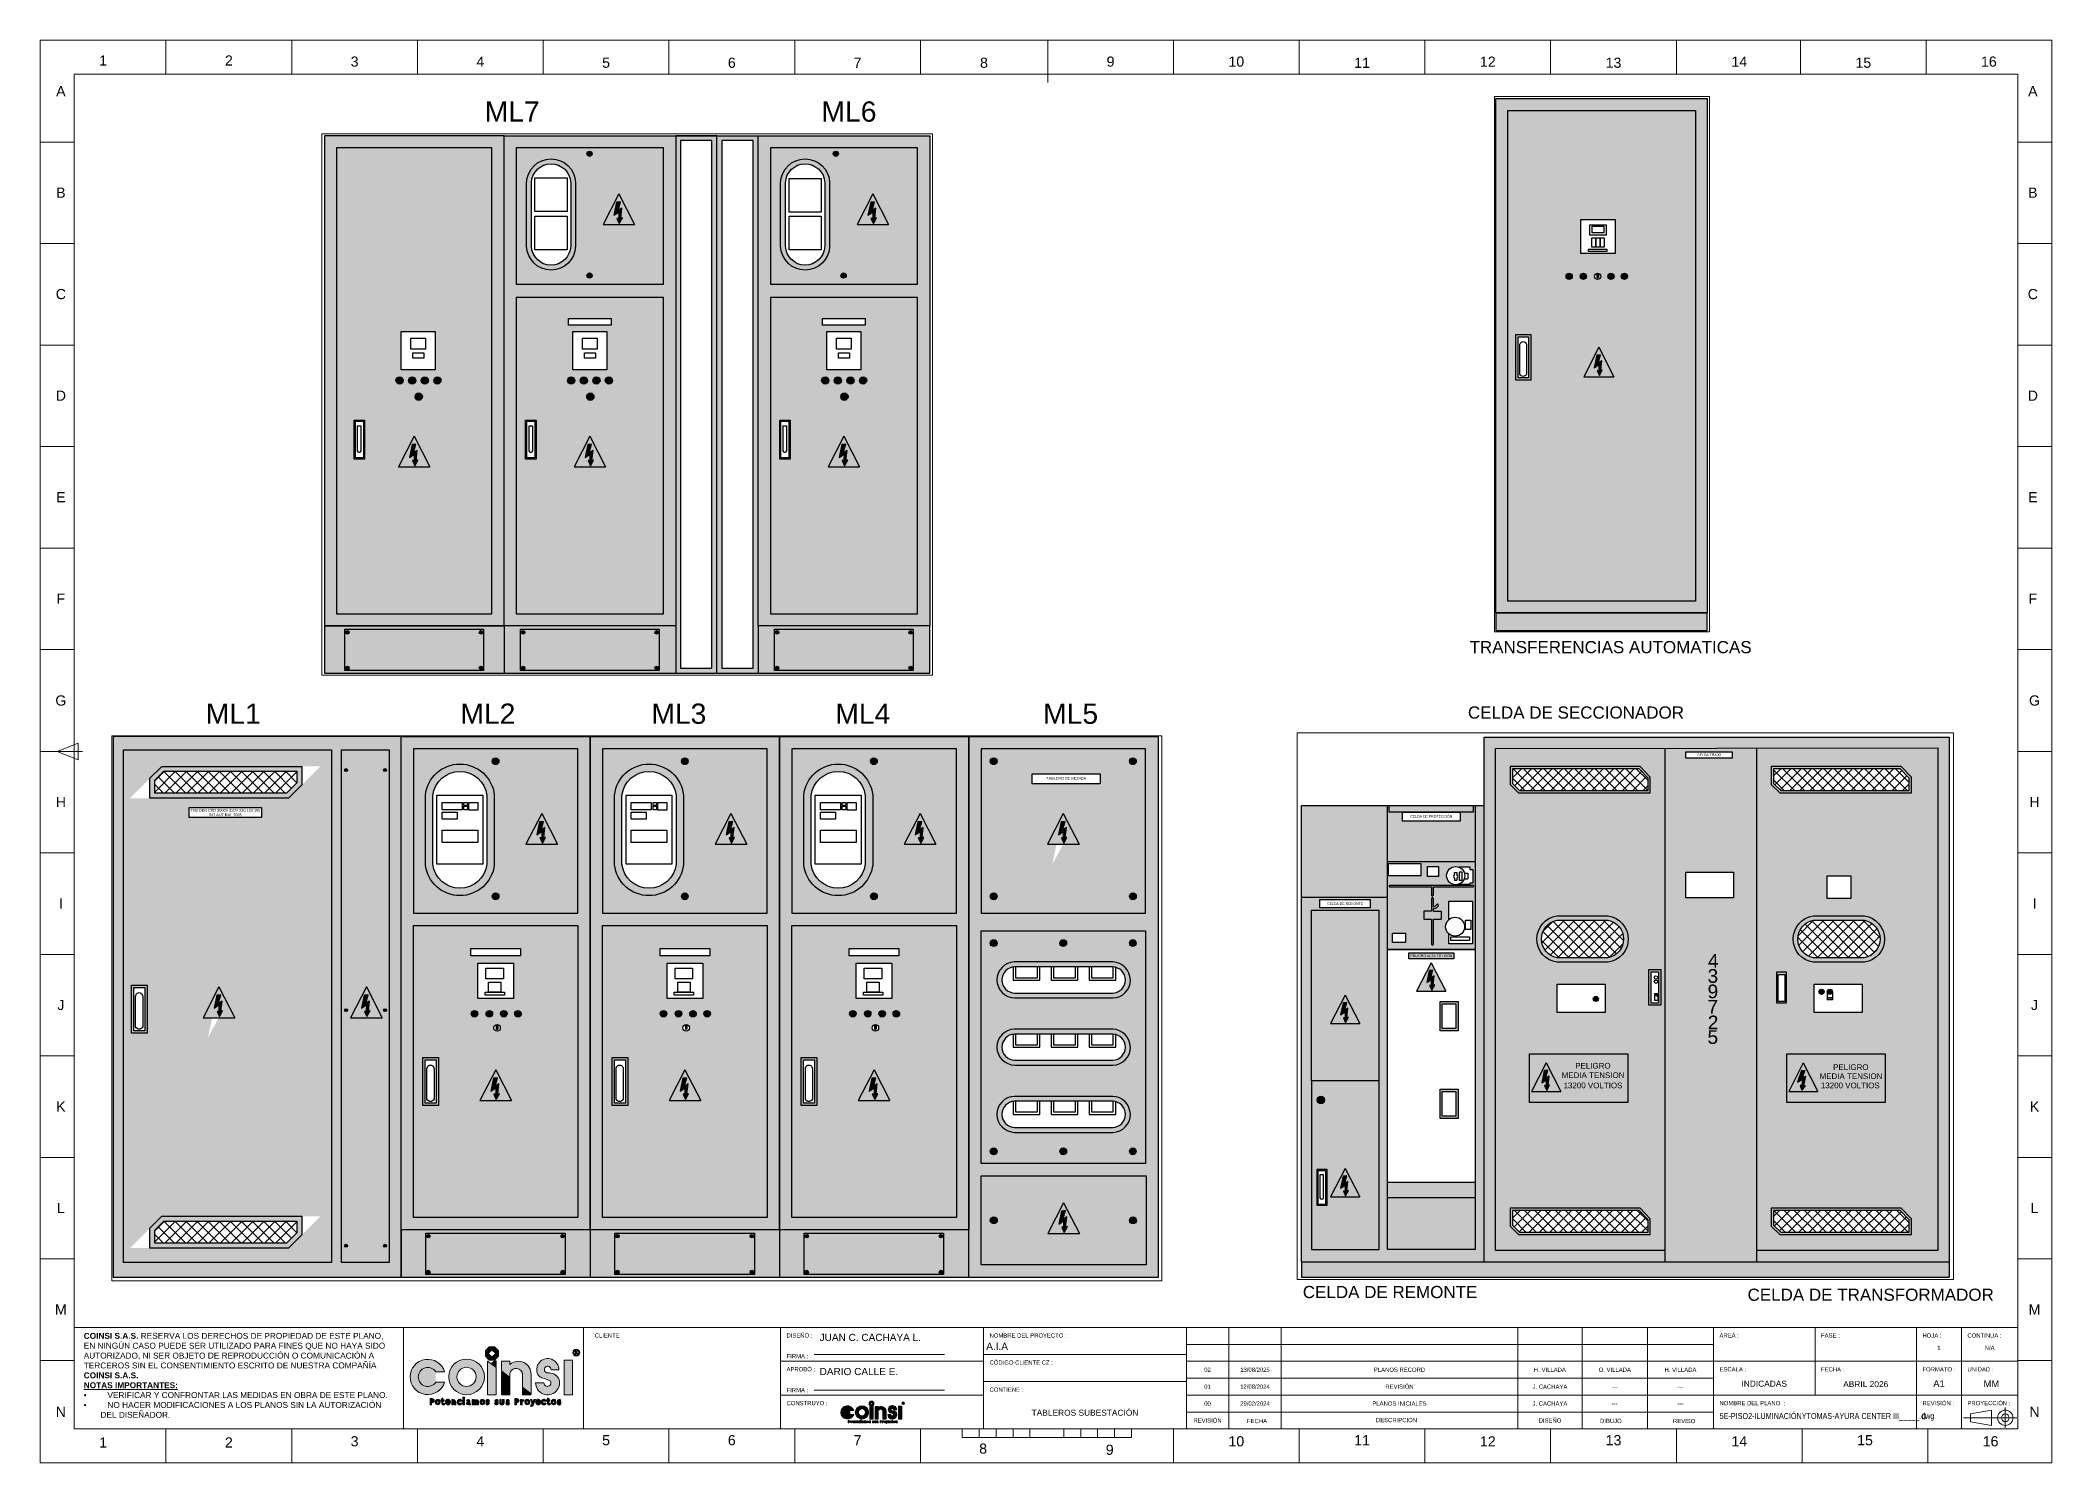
# Paper-space layout 'TABLEROS' of a CAD drawing. Header units: metres. Extents: x -541 to 452, y 214 to 916.
# The model-space entities are those that its viewports show. They can reach past a viewport. Long polylines and large blocks are cut down to what shows.
import ezdxf
from ezdxf.enums import TextEntityAlignment as Align

# ---------------------------------------------------------------- set-up
doc = ezdxf.new("R2010")
doc.units = ezdxf.units.M
doc.layers.get('Defpoints').update_dxf_attribs({"color": 8})
for name, color, linetype, lineweight in [('-CN-GYD-CAJETIN-A0', 7, 'Continuous', 5), ('-CN-GYD-LOGO COINSI', 7, 'Continuous', 5), ('RE80', 7, 'Continuous', 15)]:
    doc.layers.add(name, color=color, linetype=linetype, lineweight=lineweight)
doc.layers.add('EQUIPOS', color=7, linetype='Continuous', true_color=0xc7c7c7)
doc.styles.add('Annotative', font='arial.ttf')
doc.styles.add('ROMANS', font='arial.ttf')
doc.styles.get("Standard").update_dxf_attribs({"font": 'arial.ttf'})
pattern_1 = [(45, (150.37937, -138.04789), (-0.0224506403, 0.0224506403), []), (135, (150.37937, -138.04789), (-0.0224506403, -0.0224506403), [])]

psp = doc.layouts.new('TABLEROS')

# ---------------------------------------------------------------- texts
at = {"attachment_point": 1}
for s, insert, char_height, width in [('\\pxi-4,l4,qc,t4;ML7', (-358.43, 886.07), 10, 100.3001), ('\\pxi-4,l4,qc,t4;ML6', (-192.22, 886.07), 10, 100.3001), ('\\pxi-4,l4,qc,t4;TRANSFERENCIAS AUTOMATICAS', (131.88, 619.7), 6, 203.9016), ('\\pxi-4,l4,qc,t4;ML1', (-496.09, 588.83), 10, 100.3001), ('\\pxi-4,l4,qc,t4;ML2', (-370.45, 588.83), 10, 100.3001), ('\\pxi-4,l4,qc,t4;ML3', (-276.19, 588.83), 10, 100.3001), ('\\pxi-4,l4,qc,t4;ML4', (-185.39, 588.83), 10, 100.3001), ('\\pxi-4,l4,qc,t4;ML5', (-82.82, 588.83), 10, 100.3001), ('\\pxi-4,l4,t4;CELDA DE SECCIONADOR', (163.43, 587.4), 6, 203.9016), ('\\pxi-4,l4,t4;CELDA DE REMONTE', (81.93, 301.35), 6, 100.0659), ('\\pxi-4,l4,t4;CELDA DE TRANSFORMADOR', (301.45, 300.01), 6, 141.7555)]:
    psp.add_mtext(s, dxfattribs=dict(at, insert=insert, char_height=char_height, width=width))

msp = doc.modelspace()

# ---------------------------------------------------------------- texts
at = {"layer": 'RE80', "style": 'ROMANS'}
for s, height, p in [('PELIGRO ALTA TENSION', 0.011, (236.0317, 36.0797, 0)), ('4', 0.06, (237.3352, 36.0336, 0)), ('3', 0.06, (237.3338, 35.9671, 0)), ('9', 0.06, (237.3338, 35.8993, 0)), ('7', 0.06, (237.3336, 35.8324, 0)), ('2', 0.06, (237.3347, 35.7633, 0)), ('5', 0.06, (237.3336, 35.6994, 0)), ('MEDIA TENSION', 0.025, (236.6942, 35.5494, 0)), ('PELIGRO', 0.025, (236.7537, 35.591, 0)), ('MEDIA TENSION', 0.025, (237.8247, 35.545, 0)), ('PELIGRO', 0.025, (237.8842, 35.5847, 0)), ('13200 VOLTIOS', 0.025, (236.7025, 35.5047, 0)), ('13200 VOLTIOS', 0.025, (237.8304, 35.5047, 0))]:
    msp.add_text(s, height=height, dxfattribs=at).set_placement(p)
at = {"layer": 'RE80', "ltscale": 0.015, "char_height": 0.011, "attachment_point": 4, "style": 'ROMANS'}
for s, insert, width in [('\\pxqc;TABLERO DE MEDIDA', (258.2354, 37.9447, 0), 0.182443), ('\\pxqc;TAB DBN CRD 2000A 220V 220 120 100\\PINT AUT RAL 7035', (254.7763, 37.8062, 0), 0.282126), ('\\pxqc;CELDA TRAJO', (237.2495, 36.9661, 0), 0.182443), ('\\pxqc;CELDA DE PROTECCIÓN', (236.0316, 36.6966, 0), 0.182443), ('\\pxqc;CELDA DE REMONTE', (235.6542, 36.3138, 0), 0.182443)]:
    msp.add_mtext(s, dxfattribs=dict(at, insert=insert, width=width))

# ---------------------------------------------------------------- blocks, each defined once
blk = doc.blocks.new('LOGO COINSI')
at = {"layer": '-CN-GYD-LOGO COINSI'}
h = blk.add_hatch(color=256, dxfattribs=at)
h.set_gradient(color1=(128, 128, 128), color2=(128, 128, 128), tint=1)
h.paths.add_polyline_path([(1.5, -3.6), (3.6, -1.5), (3.6, 1.5), (1.5, 3.6), (-1.5, 3.6), (-3.6, 1.5), (-3.6, -1.5), (-1.5, -3.6)])
h.paths.add_polyline_path([(0, -2.1), (-2.1, 0), (0, 2.1), (2.1, 0)], flags=16)
h = blk.add_hatch(color=256, dxfattribs=at)
h.set_gradient(color1=(128, 128, 128), color2=(128, 128, 128), tint=1)
h.paths.add_polyline_path([(44.6, 0.5, 1), (48.4, 0.5, 1)])
h.paths.add_polyline_path([(47.9, 0.5, -1), (45.1, 0.5, -1)], flags=16)
h.paths.add_polyline_path([(46, 1.3), (46.3, 1.3), (46.6, 1.3, -0.960877), (46.7, 0.5), (47.3, -0.1), (46.9, -0.1), (46.3, 0.5), (46.3, -0.1), (46, -0.1)], flags=0)
h.paths.add_polyline_path([(46.3, 1.1), (46.6, 1.1, -1.000041), (46.7, 0.7), (46.3, 0.7)], flags=0)
h = blk.add_hatch(color=256, dxfattribs=at)
h.set_gradient(color1=(128, 128, 128), color2=(128, 128, 128), tint=1)
edge = h.paths.add_edge_path()
edge.add_line((-31, -10.1), (-26.1, -10.1))
edge.add_arc((-35.5, -12.9), 9.84, 17.0485, 342.9515)
edge.add_line((-26.1, -15.8), (-31, -15.8))
edge.add_arc((-35.5, -12.9), 5.3, 32.9761, 327.0239, ccw=False)
h = blk.add_hatch(color=256, dxfattribs=at)
h.set_gradient(color1=(128, 128, 128), color2=(128, 128, 128), tint=1)
h.paths.add_polyline_path([(-23.8, -12.9, 1), (-4.2, -12.9, 1)])
h.paths.add_polyline_path([(-8.7, -12.9, -1), (-19.3, -12.9, -1)], flags=16)
at = {"layer": '-CN-GYD-LOGO COINSI', "true_color": 0xf4d24e}
h = blk.add_hatch(color=53, dxfattribs=at)
h.set_gradient(color1=(248, 153, 30), color2=(248, 153, 30), tint=1)
h.paths.add_polyline_path([(-2.4, -4.2), (2.3, -7.8), (2.3, -22.8), (-2.4, -22.8)])
h = blk.add_hatch(color=53, dxfattribs=at)
h.set_gradient(color1=(248, 153, 30), color2=(248, 153, 30), tint=1)
h.paths.add_polyline_path([(2.3, -4), (1.6, -4), (-0.1, -5.4), (2.3, -7.2)])
at = {"layer": '-CN-GYD-LOGO COINSI'}
h = blk.add_hatch(color=256, dxfattribs=at)
h.set_gradient(color1=(128, 128, 128), color2=(128, 128, 128), tint=1)
h.paths.add_polyline_path([(9.9, -6), (9.9, -4.2), (5.3, -4.2), (5.3, -9.6), (9.9, -13.2), (9.9, -11, -0.872813), (16.9, -11.6), (16.9, -18.6), (21.6, -22.2), (21.6, -11.6, 0.647159)])
at = {"layer": '-CN-GYD-LOGO COINSI', "true_color": 0xf4d24e}
h = blk.add_hatch(color=53, dxfattribs=at)
h.set_gradient(color1=(248, 153, 30), color2=(248, 153, 30), tint=1)
h.paths.add_polyline_path([(5.3, -10.2), (9.9, -13.8), (9.9, -22.8), (5.3, -22.8)])
at = {"layer": '-CN-GYD-LOGO COINSI'}
h = blk.add_hatch(color=256, dxfattribs=at)
h.set_gradient(color1=(128, 128, 128), color2=(128, 128, 128), tint=1)
h.paths.add_polyline_path([(25.5, -11.9, 0.15722), (27.6, -13.4, -0.028285), (32.3, -15.2, -1.367151), (28.7, -16.1), (24.1, -16.1, 1.227605), (36.8, -13.6, 0.268229), (31.1, -10.7, -2.852099), (32.6, -9), (36.9, -9, 1.307532)])
h = blk.add_hatch(color=256, dxfattribs=at)
h.set_gradient(color1=(128, 128, 128), color2=(128, 128, 128), tint=1)
h.paths.add_polyline_path([(44.5, -3.7), (39.9, -3.7), (39.9, -22.8), (44.5, -22.8)])
at = {"layer": '-CN-GYD-LOGO COINSI', "true_color": 0xf4d24e}
h = blk.add_hatch(color=53, dxfattribs=at)
h.set_gradient(color1=(248, 153, 30), color2=(248, 153, 30), tint=1)
h.paths.add_polyline_path([(16.9, -19.2), (21.6, -22.8), (16.9, -22.8)])
at = {"layer": '-CN-GYD-LOGO COINSI'}
h = blk.add_hatch(color=256, dxfattribs=at)
h.set_gradient(color1=(128, 128, 128), color2=(128, 128, 128), tint=1)
h.paths.add_polyline_path([(-33.3, -27.2), (-33, -27.2, 1), (-33, -24.9), (-34.1, -24.9), (-34.1, -28.4), (-33.3, -28.4)])
h.paths.add_polyline_path([(-33.3, -26.4), (-33.3, -25.6), (-33, -25.6, -1), (-33, -26.4)], flags=16)
h = blk.add_hatch(color=256, dxfattribs=at)
h.set_gradient(color1=(128, 128, 128), color2=(128, 128, 128), tint=1)
edge = h.paths.add_edge_path()
edge.add_ellipse((-29.9, -26.8), major_axis=(0, 1.55), ratio=0.869732, start_angle=0, end_angle=360)
edge = h.paths.add_edge_path(flags=16)
edge.add_spline(control_points=[(-29.9, -26.1), (-29.9, -26.1), (-30, -26.1), (-30.2, -26.2), (-30.2, -26.3), (-30.4, -26.5), (-30.4, -26.6), (-30.4, -26.9), (-30.4, -27), (-30.3, -27.3), (-30.3, -27.4), (-30.1, -27.5), (-30.1, -27.6), (-29.9, -27.6), (-29.9, -27.6), (-29.7, -27.6), (-29.6, -27.5), (-29.5, -27.4), (-29.4, -27.3), (-29.3, -27.1), (-29.3, -26.9), (-29.3, -26.6), (-29.4, -26.5), (-29.5, -26.3), (-29.6, -26.2), (-29.7, -26.1), (-29.8, -26.1), (-29.9, -26.1), (-29.9, -26.1), (-29.9, -26.1)], knot_values=[0, 0, 0, 0, 0.478588, 0.478588, 0.957176, 0.957176, 1.435763, 1.435763, 1.914351, 1.914351, 2.392939, 2.392939, 2.871527, 2.871527, 3.350114, 3.350114, 3.828702, 3.828702, 4.30729, 4.30729, 4.785878, 4.785878, 5.264465, 5.264465, 5.743053, 5.743053, 6.221641, 6.221641, 6.283185, 6.283185, 6.283185, 6.283185], degree=3, periodic=0)
h = blk.add_hatch(color=256, dxfattribs=at)
h.set_gradient(color1=(128, 128, 128), color2=(128, 128, 128), tint=1)
edge = h.paths.add_edge_path()
edge.add_line((-27.6, -26.3), (-28.2, -26.3))
edge.add_line((-28.2, -26.3), (-28.2, -25.6))
edge.add_line((-28.2, -25.6), (-27.6, -25.6))
edge.add_line((-27.6, -25.6), (-27.6, -24.7))
edge.add_line((-27.6, -24.7), (-27, -24.7))
edge.add_line((-27, -24.7), (-27, -25.6))
edge.add_line((-27, -25.6), (-26.4, -25.6))
edge.add_line((-26.4, -25.6), (-26.4, -26.3))
edge.add_line((-26.4, -26.3), (-27, -26.3))
edge.add_line((-27, -26.3), (-27, -27.6))
edge.add_arc((-26.8, -27.5), 0.2, 192.4568, 356.7326)
edge.add_line((-26.6, -27.6), (-25.9, -27.6))
edge.add_arc((-26.8, -27.5), 0.838, 182.8161, 359.3518, ccw=False)
edge.add_line((-27.6, -27.6), (-27.6, -26.3))
h = blk.add_hatch(color=256, dxfattribs=at)
h.set_gradient(color1=(128, 128, 128), color2=(128, 128, 128), tint=1)
edge = h.paths.add_edge_path()
edge.add_spline(control_points=[(-22.9, -27.1), (-22.8, -26.2), (-23.2, -25.5), (-24, -25.3), (-24.7, -25.1), (-25.4, -25.6), (-25.6, -26.4), (-25.8, -27.3), (-25.4, -28), (-24.7, -28.3), (-24, -28.6), (-23.3, -28.2), (-23, -27.4)], knot_values=[0, 0, 0, 0, 1.514313, 1.514313, 1.514313, 3.028625, 3.028625, 3.028625, 4.542938, 4.542938, 4.542938, 6.057251, 6.057251, 6.057251, 6.057251], weights=[1, 0.817861, 0.817861, 1, 0.817861, 0.817861, 1, 0.817861, 0.817861, 1, 0.817861, 0.817861, 1], degree=3, periodic=0)
edge.add_spline(control_points=[(-23, -27.4), (-23.3, -27.4), (-23.6, -27.4), (-23.9, -27.4)], knot_values=[9.126652, 9.126652, 9.126652, 9.126652, 10.126652, 10.126652, 10.126652, 10.126652], weights=[1, 1, 1, 1], degree=3, periodic=0)
edge.add_spline(control_points=[(-23.9, -27.4), (-23.9, -27.4), (-23.9, -27.5), (-24, -27.5), (-24.1, -27.6), (-24.2, -27.6), (-24.3, -27.6), (-24.4, -27.6), (-24.5, -27.5), (-24.7, -27.4), (-24.7, -27.3), (-24.8, -27.1), (-24.8, -27.1), (-24.8, -27.1)], knot_values=[7.057251, 7.057251, 7.057251, 7.057251, 7.15134, 7.15134, 7.629928, 7.629928, 8.108516, 8.108516, 8.587103, 8.587103, 9.065691, 9.065691, 9.126652, 9.126652, 9.126652, 9.126652], weights=[1, 1, 1, 1, 1, 1, 1, 1, 1, 1, 1, 1, 1, 1], degree=3, periodic=0)
edge.add_spline(control_points=[(-24.8, -27.1), (-24.2, -27.1), (-23.5, -27.1), (-22.9, -27.1)], knot_values=[6.057251, 6.057251, 6.057251, 6.057251, 7.057251, 7.057251, 7.057251, 7.057251], weights=[1, 1, 1, 1], degree=3, periodic=0)
edge = h.paths.add_edge_path(flags=16)
edge.add_spline(control_points=[(-23.8, -26.5), (-23.8, -26.5), (-23.8, -26.4), (-23.9, -26.3), (-23.9, -26.2), (-24.1, -26.1), (-24.2, -26.1), (-24.2, -26.1), (-24.3, -26.1), (-24.3, -26.1), (-24.3, -26.1), (-24.4, -26.1), (-24.5, -26.2), (-24.6, -26.3), (-24.7, -26.4), (-24.7, -26.5), (-24.7, -26.5), (-24.4, -26.5), (-24.1, -26.5), (-23.8, -26.5)], knot_values=[0, 0, 0, 0, 0.11886, 0.11886, 0.597448, 0.597448, 1.076035, 1.076035, 1.13758, 1.13758, 1.13758, 1.616168, 1.616168, 2.094755, 2.094755, 2.275045, 2.275045, 2.275045, 3.275045, 3.275045, 3.275045, 3.275045], weights=[1, 1, 1, 1, 1, 1, 1, 1, 1, 1, 1, 1, 1, 1, 1, 1, 1, 1, 1, 1], degree=3, periodic=0)
h = blk.add_hatch(color=256, dxfattribs=at)
h.set_gradient(color1=(128, 128, 128), color2=(128, 128, 128), tint=1)
edge = h.paths.add_edge_path()
edge.add_line((-20, -28.4), (-20, -26.6))
edge.add_arc((-21.1, -26.6), 1.1, 360, 435.9683)
edge.add_line((-20.8, -25.5), (-21.3, -25.5))
edge.add_line((-21.3, -25.5), (-21.3, -25.3))
edge.add_line((-21.3, -25.3), (-22.2, -25.3))
edge.add_line((-22.2, -25.3), (-22.2, -28.4))
edge.add_line((-22.2, -28.4), (-21.3, -28.4))
edge.add_line((-21.3, -28.4), (-21.3, -26.6))
edge.add_arc((-21.1, -26.6), 0.266, 0, 180, ccw=False)
edge.add_line((-20.8, -26.6), (-20.8, -28.4))
edge.add_line((-20.8, -28.4), (-20, -28.4))
h = blk.add_hatch(color=256, dxfattribs=at)
h.set_gradient(color1=(128, 128, 128), color2=(128, 128, 128), tint=1)
edge = h.paths.add_edge_path()
edge.add_spline(control_points=[(-16.5, -27.4), (-16.7, -28.1), (-17.3, -28.5), (-18, -28.4), (-18.6, -28.2), (-19.1, -27.7), (-19.1, -26.9), (-19.1, -26.1), (-18.7, -25.5), (-18, -25.3), (-17.4, -25.2), (-16.8, -25.5), (-16.5, -26.3), (-16.8, -26.3), (-17.1, -26.3), (-17.4, -26.3), (-17.4, -26.2), (-17.5, -26.2), (-17.6, -26.1), (-17.6, -26.1), (-17.7, -26.1), (-17.7, -26.1), (-17.7, -26.1), (-17.8, -26.1), (-17.9, -26.1), (-18, -26.2), (-18.1, -26.3), (-18.2, -26.5), (-18.3, -26.6), (-18.3, -26.9), (-18.3, -27), (-18.2, -27.3), (-18.1, -27.4), (-18, -27.5), (-17.9, -27.6), (-17.8, -27.6), (-17.7, -27.6), (-17.6, -27.6), (-17.5, -27.5), (-17.4, -27.4), (-17.4, -27.4), (-17.4, -27.4), (-17.1, -27.4), (-16.8, -27.4), (-16.5, -27.4)], knot_values=[0, 0, 0, 0, 1.382573, 1.382573, 1.382573, 2.765147, 2.765147, 2.765147, 4.14772, 4.14772, 4.14772, 5.530294, 5.530294, 5.530294, 6.530294, 6.530294, 6.530294, 6.724306, 6.724306, 7.202893, 7.202893, 7.264438, 7.264438, 7.264438, 7.743025, 7.743025, 8.221613, 8.221613, 8.700201, 8.700201, 9.178789, 9.178789, 9.657377, 9.657377, 10.135964, 10.135964, 10.614552, 10.614552, 11.09314, 11.09314, 11.245726, 11.245726, 11.245726, 12.245726, 12.245726, 12.245726, 12.245726], weights=[1, 0.846951, 0.846951, 1, 0.846951, 0.846951, 1, 0.846951, 0.846951, 1, 0.846951, 0.846951, 1, 1, 1, 1, 1, 1, 1, 1, 1, 1, 1, 1, 1, 1, 1, 1, 1, 1, 1, 1, 1, 1, 1, 1, 1, 1, 1, 1, 1, 1, 1, 1, 1], degree=3, periodic=0)
h = blk.add_hatch(color=256, dxfattribs=at)
h.set_gradient(color1=(128, 128, 128), color2=(128, 128, 128), tint=1)
h.paths.add_polyline_path([(-16.1, -25), (-15.1, -25), (-15.1, -24.1), (-16.1, -24.1)])
h = blk.add_hatch(color=256, dxfattribs=at)
h.set_gradient(color1=(128, 128, 128), color2=(128, 128, 128), tint=1)
h.paths.add_polyline_path([(-16.1, -28.4), (-15.1, -28.4), (-15.1, -25.3), (-16.1, -25.3)])
h = blk.add_hatch(color=256, dxfattribs=at)
h.set_gradient(color1=(128, 128, 128), color2=(128, 128, 128), tint=1)
h.paths.add_polyline_path([(-11.8, -27.8, -0.352369), (-12.1, -27.5), (-12.1, -26.3, 0.900848), (-14, -26.1), (-13.4, -26.1, -0.770996), (-12.7, -26.3), (-12.7, -26.6, 1.957984), (-12.4, -28.1, 0.157661), (-11.9, -28.3)])
h.paths.add_polyline_path([(-12.7, -27.5, -1), (-13.5, -27.5, -1)], flags=16)
h = blk.add_hatch(color=256, dxfattribs=at)
h.set_gradient(color1=(128, 128, 128), color2=(128, 128, 128), tint=1)
h.paths.add_polyline_path([(-7.4, -26.2, 0.292399), (-8, -25.5), (-8.7, -25.5, 0.438959), (-9.2, -26.1, 0.531657), (-9.7, -25.5), (-10.1, -25.5), (-10.1, -25.3), (-10.9, -25.3), (-10.9, -28.4), (-10.1, -28.4), (-10.1, -26.6, -1), (-9.6, -26.6), (-9.6, -28.4), (-8.7, -28.4), (-8.7, -26.6, -1.000553), (-8.2, -26.6), (-8.2, -28.4), (-7.4, -28.4)])
h = blk.add_hatch(color=256, dxfattribs=at)
h.set_gradient(color1=(128, 128, 128), color2=(128, 128, 128), tint=1)
edge = h.paths.add_edge_path()
edge.add_ellipse((-5.3, -26.8), major_axis=(0, 1.55), ratio=0.869732, start_angle=0, end_angle=360)
edge = h.paths.add_edge_path(flags=16)
edge.add_spline(control_points=[(-5.3, -26.1), (-5.4, -26.1), (-5.4, -26.1), (-5.6, -26.2), (-5.7, -26.3), (-5.8, -26.5), (-5.8, -26.6), (-5.9, -26.9), (-5.8, -27), (-5.8, -27.3), (-5.7, -27.4), (-5.6, -27.5), (-5.5, -27.6), (-5.3, -27.6), (-5.3, -27.6), (-5.1, -27.6), (-5.1, -27.5), (-4.9, -27.4), (-4.9, -27.3), (-4.8, -27.1), (-4.7, -26.9), (-4.8, -26.6), (-4.8, -26.5), (-4.9, -26.3), (-5, -26.2), (-5.1, -26.1), (-5.2, -26.1), (-5.3, -26.1), (-5.3, -26.1), (-5.3, -26.1)], knot_values=[0, 0, 0, 0, 0.478588, 0.478588, 0.957176, 0.957176, 1.435763, 1.435763, 1.914351, 1.914351, 2.392939, 2.392939, 2.871527, 2.871527, 3.350114, 3.350114, 3.828702, 3.828702, 4.30729, 4.30729, 4.785878, 4.785878, 5.264465, 5.264465, 5.743053, 5.743053, 6.221641, 6.221641, 6.283185, 6.283185, 6.283185, 6.283185], degree=3, periodic=0)
h = blk.add_hatch(color=256, dxfattribs=at)
h.set_gradient(color1=(128, 128, 128), color2=(128, 128, 128), tint=1)
h.paths.add_polyline_path([(-2.7, -27.4), (-3.4, -27.4, 1.227605), (-1.5, -27, 0.268229), (-2.3, -26.5, -2.852099), (-2.1, -26.3), (-1.4, -26.3, 1.307532), (-3.2, -26.7, 0.15722), (-2.9, -27, -0.01671), (-2.5, -27.1, -3.062087)])
h = blk.add_hatch(color=256, dxfattribs=at)
h.set_gradient(color1=(128, 128, 128), color2=(128, 128, 128), tint=1)
h.paths.add_polyline_path([(3.4, -27, 0.268229), (2.6, -26.5, -2.852099), (2.8, -26.3), (3.5, -26.3, 1.307532), (1.7, -26.7, 0.15722), (2, -27, -0.01671), (2.4, -27.1, -3.062087), (2.2, -27.4), (1.5, -27.4, 1.227605)])
h = blk.add_hatch(color=256, dxfattribs=at)
h.set_gradient(color1=(128, 128, 128), color2=(128, 128, 128), tint=1)
h.paths.add_polyline_path([(6.7, -27.1), (6.7, -25.3), (5.9, -25.3), (5.9, -27.2, -1), (5.1, -27.2), (5.1, -25.3), (4.3, -25.3), (4.3, -27.3, 1.000746)])
h = blk.add_hatch(color=256, dxfattribs=at)
h.set_gradient(color1=(128, 128, 128), color2=(128, 128, 128), tint=1)
h.paths.add_polyline_path([(9.6, -27, 0.268229), (8.7, -26.5, -2.852099), (9, -26.3), (9.6, -26.3, 1.307532), (7.9, -26.7, 0.15722), (8.2, -27, -0.01671), (8.6, -27.1, -3.062087), (8.4, -27.4), (7.6, -27.4, 1.227605)])
h = blk.add_hatch(color=256, dxfattribs=at)
h.set_gradient(color1=(128, 128, 128), color2=(128, 128, 128), tint=1)
h.paths.add_polyline_path([(13.5, -27.2), (13.8, -27.2, 1), (13.8, -24.9), (12.7, -24.9), (12.7, -28.4), (13.5, -28.4)])
h.paths.add_polyline_path([(13.5, -26.4), (13.5, -25.6), (13.8, -25.6, -1), (13.8, -26.4)], flags=16)
h = blk.add_hatch(color=256, dxfattribs=at)
h.set_gradient(color1=(128, 128, 128), color2=(128, 128, 128), tint=1)
h.paths.add_polyline_path([(15.7, -28.4), (16.6, -28.4), (16.6, -26.6, -0.414214), (16.8, -26.3), (17.4, -26.3, 1), (17.4, -25.5), (16.6, -25.5), (16.6, -25.3), (15.7, -25.3)])
h = blk.add_hatch(color=256, dxfattribs=at)
h.set_gradient(color1=(128, 128, 128), color2=(128, 128, 128), tint=1)
edge = h.paths.add_edge_path()
edge.add_ellipse((19.5, -26.8), major_axis=(0, 1.55), ratio=0.869732, start_angle=0, end_angle=360)
edge = h.paths.add_edge_path(flags=16)
edge.add_spline(control_points=[(19.5, -26.1), (19.4, -26.1), (19.3, -26.1), (19.2, -26.2), (19.1, -26.3), (19, -26.5), (18.9, -26.6), (18.9, -26.9), (18.9, -27), (19, -27.3), (19.1, -27.4), (19.2, -27.5), (19.3, -27.6), (19.4, -27.6), (19.5, -27.6), (19.6, -27.6), (19.7, -27.5), (19.9, -27.4), (19.9, -27.3), (20, -27.1), (20, -26.9), (20, -26.6), (20, -26.5), (19.9, -26.3), (19.8, -26.2), (19.6, -26.1), (19.6, -26.1), (19.5, -26.1), (19.5, -26.1), (19.5, -26.1)], knot_values=[0, 0, 0, 0, 0.478588, 0.478588, 0.957176, 0.957176, 1.435763, 1.435763, 1.914351, 1.914351, 2.392939, 2.392939, 2.871527, 2.871527, 3.350114, 3.350114, 3.828702, 3.828702, 4.30729, 4.30729, 4.785878, 4.785878, 5.264465, 5.264465, 5.743053, 5.743053, 6.221641, 6.221641, 6.283185, 6.283185, 6.283185, 6.283185], degree=3, periodic=0)
h = blk.add_hatch(color=256, dxfattribs=at)
h.set_gradient(color1=(128, 128, 128), color2=(128, 128, 128), tint=1)
h.paths.add_polyline_path([(22.6, -26.8), (22, -25.3), (21.2, -25.3), (22.2, -28, -0.286978), (21.5, -28.4), (21.4, -28.4), (21.4, -29.3, 0.322138), (22.8, -28.6), (24, -25.3), (23.2, -25.3)])
h = blk.add_hatch(color=256, dxfattribs=at)
h.set_gradient(color1=(128, 128, 128), color2=(128, 128, 128), tint=1)
edge = h.paths.add_edge_path()
edge.add_spline(control_points=[(26.9, -27.1), (27, -26.2), (26.6, -25.5), (25.8, -25.3), (25.1, -25.1), (24.5, -25.6), (24.3, -26.4), (24.1, -27.3), (24.4, -28), (25.1, -28.3), (25.9, -28.6), (26.5, -28.2), (26.8, -27.4)], knot_values=[0, 0, 0, 0, 1.514313, 1.514313, 1.514313, 3.028625, 3.028625, 3.028625, 4.542938, 4.542938, 4.542938, 6.057251, 6.057251, 6.057251, 6.057251], weights=[1, 0.817861, 0.817861, 1, 0.817861, 0.817861, 1, 0.817861, 0.817861, 1, 0.817861, 0.817861, 1], degree=3, periodic=0)
edge.add_spline(control_points=[(26.8, -27.4), (26.5, -27.4), (26.2, -27.4), (25.9, -27.4)], knot_values=[9.126652, 9.126652, 9.126652, 9.126652, 10.126652, 10.126652, 10.126652, 10.126652], weights=[1, 1, 1, 1], degree=3, periodic=0)
edge.add_spline(control_points=[(25.9, -27.4), (25.9, -27.4), (25.9, -27.5), (25.8, -27.5), (25.7, -27.6), (25.6, -27.6), (25.5, -27.6), (25.4, -27.6), (25.3, -27.5), (25.2, -27.4), (25.1, -27.3), (25.1, -27.1), (25.1, -27.1), (25, -27.1)], knot_values=[7.057251, 7.057251, 7.057251, 7.057251, 7.15134, 7.15134, 7.629928, 7.629928, 8.108516, 8.108516, 8.587103, 8.587103, 9.065691, 9.065691, 9.126652, 9.126652, 9.126652, 9.126652], weights=[1, 1, 1, 1, 1, 1, 1, 1, 1, 1, 1, 1, 1, 1], degree=3, periodic=0)
edge.add_spline(control_points=[(25, -27.1), (25.7, -27.1), (26.3, -27.1), (26.9, -27.1)], knot_values=[6.057251, 6.057251, 6.057251, 6.057251, 7.057251, 7.057251, 7.057251, 7.057251], weights=[1, 1, 1, 1], degree=3, periodic=0)
edge = h.paths.add_edge_path(flags=16)
edge.add_spline(control_points=[(26.1, -26.5), (26, -26.5), (26, -26.4), (26, -26.3), (25.9, -26.2), (25.7, -26.1), (25.7, -26.1), (25.6, -26.1), (25.6, -26.1), (25.6, -26.1), (25.5, -26.1), (25.4, -26.1), (25.3, -26.2), (25.2, -26.3), (25.1, -26.4), (25.1, -26.5), (25.1, -26.5), (25.4, -26.5), (25.7, -26.5), (26.1, -26.5)], knot_values=[0, 0, 0, 0, 0.11886, 0.11886, 0.597448, 0.597448, 1.076035, 1.076035, 1.13758, 1.13758, 1.13758, 1.616168, 1.616168, 2.094755, 2.094755, 2.275045, 2.275045, 2.275045, 3.275045, 3.275045, 3.275045, 3.275045], weights=[1, 1, 1, 1, 1, 1, 1, 1, 1, 1, 1, 1, 1, 1, 1, 1, 1, 1, 1, 1], degree=3, periodic=0)
h = blk.add_hatch(color=256, dxfattribs=at)
h.set_gradient(color1=(128, 128, 128), color2=(128, 128, 128), tint=1)
edge = h.paths.add_edge_path()
edge.add_spline(control_points=[(29, -26.3), (29.3, -26.3), (29.6, -26.3), (29.9, -26.3)], knot_values=[5.530294, 5.530294, 5.530294, 5.530294, 6.530294, 6.530294, 6.530294, 6.530294], weights=[1, 1, 1, 1], degree=3, periodic=0)
edge.add_spline(control_points=[(29.9, -26.3), (29.6, -25.5), (29, -25.2), (28.4, -25.3), (27.7, -25.5), (27.3, -26.1), (27.3, -26.9), (27.3, -27.7), (27.7, -28.2), (28.4, -28.4), (29.1, -28.5), (29.7, -28.1), (29.9, -27.4)], knot_values=[0, 0, 0, 0, 1.382573, 1.382573, 1.382573, 2.765147, 2.765147, 2.765147, 4.14772, 4.14772, 4.14772, 5.530294, 5.530294, 5.530294, 5.530294], weights=[1, 0.846951, 0.846951, 1, 0.846951, 0.846951, 1, 0.846951, 0.846951, 1, 0.846951, 0.846951, 1], degree=3, periodic=0)
edge.add_spline(control_points=[(29.9, -27.4), (29.6, -27.4), (29.3, -27.4), (29, -27.4)], knot_values=[11.245726, 11.245726, 11.245726, 11.245726, 12.245726, 12.245726, 12.245726, 12.245726], weights=[1, 1, 1, 1], degree=3, periodic=0)
edge.add_spline(control_points=[(29, -27.4), (29, -27.4), (29, -27.4), (28.9, -27.5), (28.8, -27.6), (28.7, -27.6), (28.6, -27.6), (28.4, -27.6), (28.4, -27.5), (28.2, -27.4), (28.2, -27.3), (28.1, -27), (28.1, -26.9), (28.1, -26.6), (28.1, -26.5), (28.3, -26.3), (28.3, -26.2), (28.5, -26.1), (28.6, -26.1), (28.6, -26.1), (28.6, -26.1), (28.6, -26.1), (28.7, -26.1), (28.8, -26.1), (28.9, -26.2), (28.9, -26.2), (29, -26.3)], knot_values=[6.530294, 6.530294, 6.530294, 6.530294, 6.682879, 6.682879, 7.161467, 7.161467, 7.640055, 7.640055, 8.118643, 8.118643, 8.59723, 8.59723, 9.075818, 9.075818, 9.554406, 9.554406, 10.032994, 10.032994, 10.511581, 10.511581, 10.511581, 10.573126, 10.573126, 11.051714, 11.051714, 11.245726, 11.245726, 11.245726, 11.245726], weights=[1, 1, 1, 1, 1, 1, 1, 1, 1, 1, 1, 1, 1, 1, 1, 1, 1, 1, 1, 1, 1, 1, 1, 1, 1, 1, 1], degree=3, periodic=0)
h = blk.add_hatch(color=256, dxfattribs=at)
h.set_gradient(color1=(128, 128, 128), color2=(128, 128, 128), tint=1)
h.paths.add_polyline_path([(31.4, -27.6, 0.871401), (31.8, -27.6), (32.4, -27.6, -0.970215), (30.7, -27.6), (30.7, -26.3), (30.1, -26.3), (30.1, -25.6), (30.7, -25.6), (30.7, -24.7), (31.4, -24.7), (31.4, -25.6), (31.9, -25.6), (31.9, -26.3), (31.4, -26.3)])
h = blk.add_hatch(color=256, dxfattribs=at)
h.set_gradient(color1=(128, 128, 128), color2=(128, 128, 128), tint=1)
edge = h.paths.add_edge_path()
edge.add_ellipse((34.1, -26.8), major_axis=(0, 1.55), ratio=0.869732, start_angle=0, end_angle=360)
edge = h.paths.add_edge_path(flags=16)
edge.add_spline(control_points=[(34.1, -26.1), (34, -26.1), (33.9, -26.1), (33.8, -26.2), (33.7, -26.3), (33.6, -26.5), (33.5, -26.6), (33.5, -26.9), (33.5, -27), (33.6, -27.3), (33.7, -27.4), (33.8, -27.5), (33.9, -27.6), (34, -27.6), (34.1, -27.6), (34.2, -27.6), (34.3, -27.5), (34.5, -27.4), (34.5, -27.3), (34.6, -27.1), (34.6, -26.9), (34.6, -26.6), (34.6, -26.5), (34.5, -26.3), (34.4, -26.2), (34.2, -26.1), (34.2, -26.1), (34.1, -26.1), (34.1, -26.1), (34.1, -26.1)], knot_values=[0, 0, 0, 0, 0.478588, 0.478588, 0.957176, 0.957176, 1.435763, 1.435763, 1.914351, 1.914351, 2.392939, 2.392939, 2.871527, 2.871527, 3.350114, 3.350114, 3.828702, 3.828702, 4.30729, 4.30729, 4.785878, 4.785878, 5.264465, 5.264465, 5.743053, 5.743053, 6.221641, 6.221641, 6.283185, 6.283185, 6.283185, 6.283185], degree=3, periodic=0)
h = blk.add_hatch(color=256, dxfattribs=at)
h.set_gradient(color1=(128, 128, 128), color2=(128, 128, 128), tint=1)
h.paths.add_polyline_path([(37.1, -26.5, -2.852099), (37.4, -26.3), (38, -26.3, 1.307532), (36.2, -26.7, 0.15722), (36.6, -27, -0.01671), (37, -27.1, -3.062087), (36.8, -27.4), (36, -27.4, 1.227605), (38, -27, 0.268229)])
at = {"layer": '-CN-GYD-LOGO COINSI', "color": 8}
for points in [[(-3.6, -1.5), (-1.5, -3.6), (1.5, -3.6), (3.6, -1.5), (3.6, 1.5), (1.5, 3.6), (-1.5, 3.6), (-3.6, 1.5)], [(2.1, 0), (0, 2.1), (-2.1, 0), (0, -2.1)], [(39.9, -3.7), (44.5, -3.7), (44.5, -22.8), (39.9, -22.8)], [(-16.1, -25), (-15.1, -25), (-15.1, -24.1), (-16.1, -24.1)], [(-16.1, -28.4), (-15.1, -28.4), (-15.1, -25.3), (-16.1, -25.3)]]:
    blk.add_lwpolyline(points, close=True, dxfattribs=at)
for points in [[(46.7, 1.3, -0.881847), (46.7, 0.5), (47.3, -0.1), (46.9, -0.1), (46.3, 0.5), (46.3, -0.1), (46, -0.1), (46, 1.3), (46.3, 1.3), (46.7, 1.3)], [(46.7, 1.1, -0.827783), (46.7, 0.7), (46.3, 0.7), (46.3, 1.1), (46.7, 1.1)], [(-8.7, -26.6), (-8.7, -26.6, -1), (-8.2, -26.6), (-8.2, -28.4), (-7.4, -28.4), (-7.4, -26.2, 0.292399), (-8, -25.5), (-8.6, -25.5, 0.390681), (-9.2, -25.9, 0.305296), (-9.6, -25.5), (-10.1, -25.5), (-10.1, -25.3), (-10.9, -25.3), (-10.9, -28.4), (-10.1, -28.4), (-10.1, -26.6, -1), (-9.6, -26.6), (-9.6, -28.4), (-8.7, -28.4), (-8.7, -26.6)], [(-2.3, -26.5, -2.852099), (-2.1, -26.3), (-1.4, -26.3, 1.307532), (-3.2, -26.7, 0.15722), (-2.9, -27, -0.030152), (-2.1, -27.2, -1.381066), (-2.7, -27.4), (-3.4, -27.4, 1.227605), (-1.5, -27, 0.279305), (-2.4, -26.5)], [(2.6, -26.5, -2.852099), (2.8, -26.3), (3.5, -26.3, 1.307532), (1.7, -26.7, 0.15722), (2, -27, -0.030152), (2.8, -27.2, -1.381066), (2.2, -27.4), (1.5, -27.4, 1.227605), (3.4, -27, 0.279305), (2.5, -26.5)], [(5.1, -27.2), (5.1, -25.3), (4.3, -25.3), (4.3, -27.3, 0.942727), (6.7, -27.3), (6.7, -25.3), (5.9, -25.3), (5.9, -27.2, -1), (5.1, -27.2)], [(8.7, -26.5, -2.852099), (9, -26.3), (9.6, -26.3, 1.307532), (7.9, -26.7, 0.15722), (8.2, -27, -0.030152), (8.9, -27.2, -1.381066), (8.4, -27.4), (7.6, -27.4, 1.227605), (9.6, -27, 0.279305), (8.7, -26.5)], [(37.1, -26.5, -2.852099), (37.4, -26.3), (38, -26.3, 1.307532), (36.2, -26.7, 0.15722), (36.6, -27, -0.030152), (37.3, -27.2, -1.381066), (36.8, -27.4), (36, -27.4, 1.227605), (38, -27, 0.279305), (37.1, -26.5)]]:
    blk.add_lwpolyline(points, format="xyb", dxfattribs=at)
for points in [[(-31, -10.1), (-26.1, -10.1, 6.671852), (-26.1, -15.8), (-31, -15.8, -3.378535)], [(16.9, -11.6), (16.9, -18.6), (21.6, -22.2), (21.6, -11.6, 0.647159), (9.9, -6), (9.9, -4.2), (5.3, -4.2), (5.3, -9.6), (9.9, -13.2), (9.9, -11, -0.872813)], [(30.8, -10.7, -2.55302), (32.6, -9), (36.9, -9, 1.307532), (25.5, -11.9, 0.15722), (27.6, -13.4, -0.028285), (32.3, -15.2, -1.367151), (28.7, -16.1), (24.1, -16.1, 1.227605), (36.8, -13.6, 0.279305)], [(-33.3, -24.9), (-33, -24.9, -0.999459), (-33, -27.2), (-33.3, -27.2), (-33.3, -28.4), (-34.1, -28.4), (-34.1, -24.9)], [(-33.3, -26.4), (-33.3, -25.7), (-33, -25.7, -0.999459), (-33, -26.4)], [(-27.6, -26.3), (-28.2, -26.3), (-28.2, -25.6), (-27.6, -25.6), (-27.6, -24.7), (-27, -24.7), (-27, -25.6), (-26.4, -25.6), (-26.4, -26.3), (-27, -26.3), (-27, -27.6, 0.871401), (-26.6, -27.6), (-25.9, -27.6, -0.970215), (-27.6, -27.6)], [(-20, -28.4), (-20, -26.6, 0.344173), (-20.8, -25.5), (-21.3, -25.5), (-21.3, -25.3), (-22.2, -25.3), (-22.2, -28.4), (-21.3, -28.4), (-21.3, -26.6, -1), (-20.8, -26.6), (-20.8, -28.4)], [(-11.9, -28.3, -0.157661), (-12.4, -28.1, -1.957984), (-12.7, -26.6), (-12.7, -26.3, 0.770996), (-13.4, -26.1), (-14, -26.1, -0.900848), (-12.1, -26.3), (-12.1, -27.5, 0.352369), (-11.8, -27.8)], [(13.5, -24.9), (13.8, -24.9, -0.999459), (13.8, -27.2), (13.5, -27.2), (13.5, -28.4), (12.7, -28.4), (12.7, -24.9)], [(13.5, -25.6), (13.8, -25.6, -0.999459), (13.8, -26.4), (13.5, -26.4)], [(16.8, -26.3), (17.4, -26.3, 1), (17.4, -25.5), (16.6, -25.5), (16.6, -25.3), (15.7, -25.3), (15.7, -28.4), (16.6, -28.4), (16.6, -26.6, -0.414214)], [(21.5, -28.4), (21.4, -28.4), (21.4, -29.3), (21.7, -29.3, 0.245879), (22.8, -28.6), (24, -25.3), (23.2, -25.3), (22.6, -26.8), (22, -25.3), (21.2, -25.3), (22.2, -27.9), (22.1, -28.1, -0.209065)], [(30.7, -26.3), (30.1, -26.3), (30.1, -25.6), (30.7, -25.6), (30.7, -24.7), (31.4, -24.7), (31.4, -25.6), (31.9, -25.6), (31.9, -26.3), (31.4, -26.3), (31.4, -27.6, 0.871401), (31.8, -27.6), (32.4, -27.6, -0.970215), (30.7, -27.6)]]:
    blk.add_lwpolyline(points, format="xyb", close=True, dxfattribs=at)
at = {"layer": '-CN-GYD-LOGO COINSI', "color": 53, "true_color": 0xf4d24e}
for points in [[(-2.4, -4.2), (2.3, -7.8), (2.3, -22.8), (-2.4, -22.8)], [(2.3, -4), (1.6, -4), (-0.1, -5.4), (2.3, -7.2)], [(5.3, -10.2), (9.9, -13.8), (9.9, -22.8), (5.3, -22.8)], [(16.9, -19.2), (21.6, -22.8), (21.6, -22.8), (16.9, -22.8)]]:
    blk.add_lwpolyline(points, close=True, dxfattribs=at)
at = {"layer": '-CN-GYD-LOGO COINSI', "color": 8}
for points in [[(9.9, -13.8), (9.9, -13.2)], [(6.7, -27.4), (6.7, -27.4)], [(22, -28.4), (22, -28.4)]]:
    blk.add_lwpolyline(points, dxfattribs=at)
for centre, radius in [((46.5, 0.5), 1.91), ((46.5, 0.5), 1.41), ((-14, -12.9), 9.84), ((-14, -12.9), 5.3), ((-13.1, -27.5), 0.399)]:
    blk.add_circle(centre, radius, dxfattribs=at)
for centre in [(-29.9, -26.8), (-5.3, -26.8), (19.5, -26.8), (34.1, -26.8)]:
    blk.add_ellipse(centre, major_axis=(0, 1.55), ratio=0.869732, dxfattribs=at)
for points, knots in [([(-29.9, -26.1), (-29.9, -26.1), (-30, -26.1), (-30.2, -26.2), (-30.2, -26.3), (-30.4, -26.5), (-30.4, -26.6), (-30.4, -26.9), (-30.4, -27), (-30.3, -27.3), (-30.3, -27.4), (-30.1, -27.5), (-30.1, -27.6), (-29.9, -27.6), (-29.9, -27.6), (-29.7, -27.6), (-29.6, -27.5), (-29.5, -27.4), (-29.4, -27.3), (-29.3, -27.1), (-29.3, -26.9), (-29.3, -26.6), (-29.4, -26.5), (-29.5, -26.3), (-29.6, -26.2), (-29.7, -26.1), (-29.8, -26.1), (-29.9, -26.1), (-29.9, -26.1), (-29.9, -26.1)], [0, 0, 0, 0, 0.478588, 0.478588, 0.957176, 0.957176, 1.435763, 1.435763, 1.914351, 1.914351, 2.392939, 2.392939, 2.871527, 2.871527, 3.350114, 3.350114, 3.828702, 3.828702, 4.30729, 4.30729, 4.785878, 4.785878, 5.264465, 5.264465, 5.743053, 5.743053, 6.221641, 6.221641, 6.283185, 6.283185, 6.283185, 6.283185]), ([(-23.8, -26.5), (-23.8, -26.5), (-23.8, -26.4), (-23.9, -26.3), (-23.9, -26.2), (-24.1, -26.1), (-24.2, -26.1), (-24.2, -26.1), (-24.3, -26.1), (-24.3, -26.1), (-24.3, -26.1), (-24.4, -26.1), (-24.5, -26.2), (-24.6, -26.3), (-24.7, -26.4), (-24.7, -26.5), (-24.7, -26.5), (-24.4, -26.5), (-24.1, -26.5), (-23.8, -26.5)], [0, 0, 0, 0, 0.11886, 0.11886, 0.597448, 0.597448, 1.076035, 1.076035, 1.13758, 1.13758, 1.13758, 1.616168, 1.616168, 2.094755, 2.094755, 2.275045, 2.275045, 2.275045, 3.275045, 3.275045, 3.275045, 3.275045]), ([(-5.3, -26.1), (-5.4, -26.1), (-5.4, -26.1), (-5.6, -26.2), (-5.7, -26.3), (-5.8, -26.5), (-5.8, -26.6), (-5.9, -26.9), (-5.8, -27), (-5.8, -27.3), (-5.7, -27.4), (-5.6, -27.5), (-5.5, -27.6), (-5.3, -27.6), (-5.3, -27.6), (-5.1, -27.6), (-5.1, -27.5), (-4.9, -27.4), (-4.9, -27.3), (-4.8, -27.1), (-4.7, -26.9), (-4.8, -26.6), (-4.8, -26.5), (-4.9, -26.3), (-5, -26.2), (-5.1, -26.1), (-5.2, -26.1), (-5.3, -26.1), (-5.3, -26.1), (-5.3, -26.1)], [0, 0, 0, 0, 0.478588, 0.478588, 0.957176, 0.957176, 1.435763, 1.435763, 1.914351, 1.914351, 2.392939, 2.392939, 2.871527, 2.871527, 3.350114, 3.350114, 3.828702, 3.828702, 4.30729, 4.30729, 4.785878, 4.785878, 5.264465, 5.264465, 5.743053, 5.743053, 6.221641, 6.221641, 6.283185, 6.283185, 6.283185, 6.283185]), ([(19.5, -26.1), (19.4, -26.1), (19.3, -26.1), (19.2, -26.2), (19.1, -26.3), (19, -26.5), (18.9, -26.6), (18.9, -26.9), (18.9, -27), (19, -27.3), (19.1, -27.4), (19.2, -27.5), (19.3, -27.6), (19.4, -27.6), (19.5, -27.6), (19.6, -27.6), (19.7, -27.5), (19.9, -27.4), (19.9, -27.3), (20, -27.1), (20, -26.9), (20, -26.6), (20, -26.5), (19.9, -26.3), (19.8, -26.2), (19.6, -26.1), (19.6, -26.1), (19.5, -26.1), (19.5, -26.1), (19.5, -26.1)], [0, 0, 0, 0, 0.478588, 0.478588, 0.957176, 0.957176, 1.435763, 1.435763, 1.914351, 1.914351, 2.392939, 2.392939, 2.871527, 2.871527, 3.350114, 3.350114, 3.828702, 3.828702, 4.30729, 4.30729, 4.785878, 4.785878, 5.264465, 5.264465, 5.743053, 5.743053, 6.221641, 6.221641, 6.283185, 6.283185, 6.283185, 6.283185]), ([(26.1, -26.5), (26, -26.5), (26, -26.4), (26, -26.3), (25.9, -26.2), (25.7, -26.1), (25.7, -26.1), (25.6, -26.1), (25.6, -26.1), (25.6, -26.1), (25.5, -26.1), (25.4, -26.1), (25.3, -26.2), (25.2, -26.3), (25.1, -26.4), (25.1, -26.5), (25.1, -26.5), (25.4, -26.5), (25.7, -26.5), (26.1, -26.5)], [0, 0, 0, 0, 0.11886, 0.11886, 0.597448, 0.597448, 1.076035, 1.076035, 1.13758, 1.13758, 1.13758, 1.616168, 1.616168, 2.094755, 2.094755, 2.275045, 2.275045, 2.275045, 3.275045, 3.275045, 3.275045, 3.275045]), ([(34.1, -26.1), (34, -26.1), (33.9, -26.1), (33.8, -26.2), (33.7, -26.3), (33.6, -26.5), (33.5, -26.6), (33.5, -26.9), (33.5, -27), (33.6, -27.3), (33.7, -27.4), (33.8, -27.5), (33.9, -27.6), (34, -27.6), (34.1, -27.6), (34.2, -27.6), (34.3, -27.5), (34.5, -27.4), (34.5, -27.3), (34.6, -27.1), (34.6, -26.9), (34.6, -26.6), (34.6, -26.5), (34.5, -26.3), (34.4, -26.2), (34.2, -26.1), (34.2, -26.1), (34.1, -26.1), (34.1, -26.1), (34.1, -26.1)], [0, 0, 0, 0, 0.478588, 0.478588, 0.957176, 0.957176, 1.435763, 1.435763, 1.914351, 1.914351, 2.392939, 2.392939, 2.871527, 2.871527, 3.350114, 3.350114, 3.828702, 3.828702, 4.30729, 4.30729, 4.785878, 4.785878, 5.264465, 5.264465, 5.743053, 5.743053, 6.221641, 6.221641, 6.283185, 6.283185, 6.283185, 6.283185])]:
    blk.add_open_spline(points, degree=3, knots=knots, dxfattribs=at)
for points, weights, knots in [([(-23, -27.4), (-23.3, -28.2), (-24, -28.6), (-24.7, -28.3), (-25.4, -28), (-25.8, -27.3), (-25.6, -26.4), (-25.4, -25.6), (-24.7, -25.1), (-24, -25.3), (-23.2, -25.5), (-22.8, -26.2), (-22.9, -27.1), (-23.5, -27.1), (-24.2, -27.1), (-24.8, -27.1), (-24.8, -27.1), (-24.8, -27.1), (-24.7, -27.3), (-24.7, -27.4), (-24.5, -27.5), (-24.4, -27.6), (-24.3, -27.6), (-24.2, -27.6), (-24.1, -27.6), (-24, -27.5), (-23.9, -27.5), (-23.9, -27.4), (-23.9, -27.4), (-23.6, -27.4), (-23.3, -27.4), (-23, -27.4)], [1, 0.817861431389, 0.817861431389, 1, 0.817861431389, 0.817861431389, 1, 0.817861431389, 0.817861431389, 1, 0.817861431389, 0.817861431389, 1, 1, 1, 1, 1, 1, 1, 1, 1, 1, 1, 1, 1, 1, 1, 1, 1, 1, 1, 1], [0, 0, 0, 0, 1.514313, 1.514313, 1.514313, 3.028625, 3.028625, 3.028625, 4.542938, 4.542938, 4.542938, 6.057251, 6.057251, 6.057251, 7.057251, 7.057251, 7.057251, 7.118212, 7.118212, 7.5968, 7.5968, 8.075387, 8.075387, 8.553975, 8.553975, 9.032563, 9.032563, 9.126652, 9.126652, 9.126652, 10.126652, 10.126652, 10.126652, 10.126652]), ([(-16.5, -27.4), (-16.7, -28.1), (-17.3, -28.5), (-18, -28.4), (-18.6, -28.2), (-19.1, -27.7), (-19.1, -26.9), (-19.1, -26.1), (-18.7, -25.5), (-18, -25.3), (-17.4, -25.2), (-16.8, -25.5), (-16.5, -26.3), (-16.8, -26.3), (-17.1, -26.3), (-17.4, -26.3), (-17.4, -26.2), (-17.5, -26.2), (-17.6, -26.1), (-17.6, -26.1), (-17.7, -26.1), (-17.7, -26.1), (-17.7, -26.1), (-17.8, -26.1), (-17.9, -26.1), (-18, -26.2), (-18.1, -26.3), (-18.2, -26.5), (-18.3, -26.6), (-18.3, -26.9), (-18.3, -27), (-18.2, -27.3), (-18.1, -27.4), (-18, -27.5), (-17.9, -27.6), (-17.8, -27.6), (-17.7, -27.6), (-17.6, -27.6), (-17.5, -27.5), (-17.4, -27.4), (-17.4, -27.4), (-17.4, -27.4), (-17.1, -27.4), (-16.8, -27.4), (-16.5, -27.4)], [1, 0.846950898523, 0.846950898523, 1, 0.846950898523, 0.846950898523, 1, 0.846950898523, 0.846950898523, 1, 0.846950898523, 0.846950898523, 1, 1, 1, 1, 1, 1, 1, 1, 1, 1, 1, 1, 1, 1, 1, 1, 1, 1, 1, 1, 1, 1, 1, 1, 1, 1, 1, 1, 1, 1, 1, 1, 1], [0, 0, 0, 0, 1.382573, 1.382573, 1.382573, 2.765147, 2.765147, 2.765147, 4.14772, 4.14772, 4.14772, 5.530294, 5.530294, 5.530294, 6.530294, 6.530294, 6.530294, 6.724306, 6.724306, 7.202893, 7.202893, 7.264438, 7.264438, 7.264438, 7.743025, 7.743025, 8.221613, 8.221613, 8.700201, 8.700201, 9.178789, 9.178789, 9.657377, 9.657377, 10.135964, 10.135964, 10.614552, 10.614552, 11.09314, 11.09314, 11.245726, 11.245726, 11.245726, 12.245726, 12.245726, 12.245726, 12.245726]), ([(26.8, -27.4), (26.5, -28.2), (25.9, -28.6), (25.1, -28.3), (24.4, -28), (24.1, -27.3), (24.3, -26.4), (24.5, -25.6), (25.1, -25.1), (25.8, -25.3), (26.6, -25.5), (27, -26.2), (26.9, -27.1), (26.3, -27.1), (25.7, -27.1), (25, -27.1), (25.1, -27.1), (25.1, -27.1), (25.1, -27.3), (25.2, -27.4), (25.3, -27.5), (25.4, -27.6), (25.5, -27.6), (25.6, -27.6), (25.7, -27.6), (25.8, -27.5), (25.9, -27.5), (25.9, -27.4), (25.9, -27.4), (26.2, -27.4), (26.5, -27.4), (26.8, -27.4)], [1, 0.817861431389, 0.817861431389, 1, 0.817861431389, 0.817861431389, 1, 0.817861431389, 0.817861431389, 1, 0.817861431389, 0.817861431389, 1, 1, 1, 1, 1, 1, 1, 1, 1, 1, 1, 1, 1, 1, 1, 1, 1, 1, 1, 1], [0, 0, 0, 0, 1.514313, 1.514313, 1.514313, 3.028625, 3.028625, 3.028625, 4.542938, 4.542938, 4.542938, 6.057251, 6.057251, 6.057251, 7.057251, 7.057251, 7.057251, 7.118212, 7.118212, 7.5968, 7.5968, 8.075387, 8.075387, 8.553975, 8.553975, 9.032563, 9.032563, 9.126652, 9.126652, 9.126652, 10.126652, 10.126652, 10.126652, 10.126652]), ([(29.9, -27.4), (29.7, -28.1), (29.1, -28.5), (28.4, -28.4), (27.7, -28.2), (27.3, -27.7), (27.3, -26.9), (27.3, -26.1), (27.7, -25.5), (28.4, -25.3), (29, -25.2), (29.6, -25.5), (29.9, -26.3), (29.6, -26.3), (29.3, -26.3), (29, -26.3), (28.9, -26.2), (28.9, -26.2), (28.8, -26.1), (28.7, -26.1), (28.6, -26.1), (28.6, -26.1), (28.6, -26.1), (28.6, -26.1), (28.5, -26.1), (28.3, -26.2), (28.3, -26.3), (28.1, -26.5), (28.1, -26.6), (28.1, -26.9), (28.1, -27), (28.2, -27.3), (28.2, -27.4), (28.4, -27.5), (28.4, -27.6), (28.6, -27.6), (28.7, -27.6), (28.8, -27.6), (28.9, -27.5), (29, -27.4), (29, -27.4), (29, -27.4), (29.3, -27.4), (29.6, -27.4), (29.9, -27.4)], [1, 0.846950898523, 0.846950898523, 1, 0.846950898523, 0.846950898523, 1, 0.846950898523, 0.846950898523, 1, 0.846950898523, 0.846950898523, 1, 1, 1, 1, 1, 1, 1, 1, 1, 1, 1, 1, 1, 1, 1, 1, 1, 1, 1, 1, 1, 1, 1, 1, 1, 1, 1, 1, 1, 1, 1, 1, 1], [0, 0, 0, 0, 1.382573, 1.382573, 1.382573, 2.765147, 2.765147, 2.765147, 4.14772, 4.14772, 4.14772, 5.530294, 5.530294, 5.530294, 6.530294, 6.530294, 6.530294, 6.724306, 6.724306, 7.202893, 7.202893, 7.264438, 7.264438, 7.264438, 7.743025, 7.743025, 8.221613, 8.221613, 8.700201, 8.700201, 9.178789, 9.178789, 9.657377, 9.657377, 10.135964, 10.135964, 10.614552, 10.614552, 11.09314, 11.09314, 11.245726, 11.245726, 11.245726, 12.245726, 12.245726, 12.245726, 12.245726])]:
    blk.add_rational_spline(points, weights, degree=3, knots=knots, dxfattribs=at)
blk.add_open_spline([(-23.2, -27.4), (-23.2, -27.4), (-23.2, -27.4), (-23.2, -27.4)], degree=3, dxfattribs=at)
blk = doc.blocks.new('CAJETIN-A1')
at = {"layer": '-CN-GYD-CAJETIN-A0'}
for p, q in [((-788.43, 580.71), (-788.43, 594.85)), ((-735.86, 580.71), (-735.86, 594.85)), ((-683.29, 580.71), (-683.29, 594.85)), ((-630.71, 580.71), (-630.71, 594.85)), ((-578.14, 580.71), (-578.14, 594.85)), ((-525.57, 580.71), (-525.57, 594.85)), ((-473, 580.71), (-473, 594.85)), ((-419.79, 594.85), (-419.79, 577.17)), ((-367.22, 594.85), (-367.22, 580.71)), ((-314.65, 594.85), (-314.65, 580.71)), ((-262.08, 594.85), (-262.08, 580.71)), ((-209.51, 594.85), (-209.51, 580.71)), ((-156.94, 594.85), (-156.94, 580.71)), ((-105.07, 594.85), (-105.07, 580.71)), ((-52.5, 594.85), (-52.5, 580.71)), ((-826.85, 552.24), (-841, 552.24)), ((-14.15, 552.24), (0, 552.24)), ((-826.85, 509.8), (-841, 509.8)), ((-14.15, 509.8), (0, 509.8)), ((-826.85, 467.36), (-841, 467.36)), ((-14.15, 467.36), (0, 467.36)), ((-826.85, 424.92), (-841, 424.92)), ((-14.15, 424.92), (0, 424.92)), ((-826.85, 382.48), (-841, 382.48)), ((-14.15, 382.48), (0, 382.48)), ((-826.85, 340.04), (-841, 340.04)), ((-14.15, 340.04), (0, 340.04)), ((-841, 297.43), (-823.32, 297.43)), ((-833.93, 297.43), (-825.09, 300.96)), ((-833.93, 297.43), (-825.09, 293.89)), ((-825.09, 300.96), (-825.09, 293.89)), ((0, 297.43), (-14.15, 297.43)), ((-841, 254.99), (-826.85, 254.99)), ((0, 254.99), (-14.15, 254.99)), ((-841, 212.55), (-826.85, 212.55)), ((0, 212.55), (-14.15, 212.55)), ((-841, 170.11), (-826.85, 170.11)), ((0, 170.11), (-14.15, 170.11)), ((-841, 127.67), (-826.85, 127.67)), ((0, 127.67), (-14.15, 127.67)), ((-841, 85.23), (-826.85, 85.23)), ((0, 85.23), (-14.15, 85.23)), ((-841, 42.79), (-826.85, 42.79)), ((0, 42.79), (-14.15, 42.79)), ((-36.96, 18.8), (-14.61, 18.8)), ((-25.16, 22), (-34.01, 20.4)), ((-34.01, 18.8), (-34.01, 20.4)), ((-34.01, 18.8), (-34.01, 17.19)), ((-25.16, 15.59), (-34.01, 17.19)), ((-25.16, 18.8), (-25.16, 22)), ((-25.16, 18.8), (-25.16, 15.59)), ((-19.42, 14.56), (-19.42, 23.16)), ((-788.43, 14.15), (-788.43, 0)), ((-735.86, 14.15), (-735.86, 0)), ((-683.29, 14.15), (-683.29, 0)), ((-630.71, 14.15), (-630.71, 0)), ((-578.14, 14.15), (-578.14, 0)), ((-525.57, 14.15), (-525.57, 0)), ((-473, 14.15), (-473, 0)), ((-455.51, 10.61), (-455.51, 14.15)), ((-384.78, 10.61), (-455.51, 10.61)), ((-448.44, 10.61), (-448.44, 14.15)), ((-441.37, 10.61), (-441.37, 14.15)), ((-434.29, 10.61), (-434.29, 14.15)), ((-427.22, 10.61), (-427.22, 14.15)), ((-413.07, 14.15), (-413.07, 10.61)), ((-406, 14.15), (-406, 10.61)), ((-398.93, 14.15), (-398.93, 10.61)), ((-391.85, 14.15), (-391.85, 10.61)), ((-384.78, 14.15), (-384.78, 10.61)), ((-367.22, 0), (-367.22, 14.15)), ((-314.65, 0), (-314.65, 14.15)), ((-262.08, 0), (-262.08, 14.15)), ((-209.51, 0), (-209.51, 14.15)), ((-156.94, 0), (-156.94, 14.15)), ((-104.36, 0), (-104.36, 14.15)), ((-51.79, 0), (-51.79, 14.15))]:
    blk.add_line(p, q, dxfattribs=at)
for points in [[(-841, 0), (-841, 594.85), (0, 594.85), (0, 0)], [(-826.85, 14.15), (-826.85, 580.71), (-14.15, 580.71), (-14.15, 14.15)]]:
    blk.add_lwpolyline(points, close=True, dxfattribs=at)
for points in [[(-826.85, 14.15), (-14.15, 14.15), (-14.15, 56.59), (-826.85, 56.59), (-826.85, 14.15)], [(-689.06, 56.59), (-689.06, 14.15)], [(-613.83, 56.59), (-613.83, 14.15)], [(-531.51, 56.59), (-531.51, 14.15)], [(-446.64, 56.59), (-446.64, 14.15)], [(-446.64, 42.44), (-446.64, 56.59)], [(-361.76, 56.59), (-361.76, 14.15)], [(-344.08, 56.59), (-344.08, 14.15)], [(-322.19, 56.59), (-322.19, 14.15)], [(-223.23, 56.59), (-223.23, 14.15)], [(-196.4, 56.59), (-196.4, 14.15)], [(-169, 56.59), (-169, 14.15)], [(-141.46, 56.59), (-141.46, 14.15)], [(-98.97, 56.59), (-98.97, 28.29)], [(-56.59, 56.59), (-56.59, 14.15)], [(-56.59, 56.59), (-14.15, 56.59)], [(-37.8, 56.59), (-37.8, 14.15)], [(-531.51, 42.44), (-446.64, 42.44)], [(-517.37, 45.27), (-462.9, 45.27)], [(-446.64, 45.27), (-361.76, 45.27)], [(-141.46, 49.51), (-361.76, 49.51)], [(-141.46, 42.44), (-361.76, 42.44)], [(-141.46, 42.44), (-14.15, 42.44)], [(-446.64, 33.95), (-361.76, 33.95)], [(-141.46, 35.37), (-361.76, 35.37)], [(-531.51, 28.29), (-446.64, 28.29)], [(-517.37, 30.41), (-462.9, 30.41)], [(-141.46, 28.29), (-361.76, 28.29)], [(-141.46, 28.29), (-14.15, 28.29)], [(-56.59, 28.29), (-37.8, 28.29)], [(-37.8, 28.29), (-14.15, 28.29)], [(-141.46, 21.22), (-361.76, 21.22)]]:
    blk.add_lwpolyline(points, dxfattribs=at)
for radius in [3.2, 1.6]:
    blk.add_circle((-19.42, 18.8), radius, dxfattribs=at)
for p, xscale, yscale, zscale in [((-652.15, 45.7), 0.7577686260032539, 0.7577686260032539, 0.7577686260032539), ((-493.46, 24.74), 0.2841752587285714, 0.2841752587285714, 0.2841752587285714)]:
    blk.add_blockref('LOGO COINSI', p, dxfattribs=dict(at, xscale=xscale, yscale=yscale, zscale=zscale))
at = {"layer": '-CN-GYD-CAJETIN-A0', "attachment_point": 5, "style": 'Annotative'}
for s, insert, char_height in [('1', (-814.71, 586.37), 4.24), ('2', (-762.14, 586.37), 4.24), ('3', (-709.57, 585.89), 4.24), ('4', (-657, 585.89), 4.24), ('5', (-604.43, 585.42), 4.24), ('6', (-551.86, 585.42), 4.24), ('7', (-499.29, 585.42), 4.24), ('8', (-446.43, 585.42), 4.24), ('9', (-393.51, 585.89), 4.24), ('10', (-340.94, 585.89), 4.244), ('11', (-288.36, 585.42), 4.244), ('12', (-235.79, 585.89), 4.244), ('13', (-183.22, 585.42), 4.244), ('14', (-130.65, 585.89), 4.244), ('15', (-78.79, 585.42), 4.244), ('16', (-26.29, 585.89), 4.244), ('A', (-832.37, 573.55), 4.24), ('A', (-7.92, 573.55), 4.24), ('B', (-832.37, 531.11), 4.24), ('B', (-7.92, 531.11), 4.24), ('C', (-832.37, 488.67), 4.24), ('C', (-7.92, 488.67), 4.24), ('D', (-832.37, 446.23), 4.24), ('D', (-7.92, 446.23), 4.24), ('E', (-832.37, 403.79), 4.24), ('E', (-7.92, 403.79), 4.24), ('F', (-832.37, 361.35), 4.24), ('F', (-7.92, 361.35), 4.24), ('G', (-832.37, 318.73), 4.24), ('G', (-7.21, 318.73), 4.24), ('H', (-832.37, 276.3), 4.24), ('H', (-7.21, 276.3), 4.24), ('I', (-832.37, 233.86), 4.24), ('I', (-7.21, 233.86), 4.24), ('J', (-832.37, 191.42), 4.24), ('J', (-7.21, 191.42), 4.24), ('K', (-832.37, 148.98), 4.24), ('K', (-7.21, 148.98), 4.24), ('L', (-832.37, 106.54), 4.24), ('L', (-7.21, 106.54), 4.24), ('M', (-832.37, 64.1), 4.24), ('M', (-7.21, 64.1), 4.24), ('N', (-832.37, 21.31), 4.24), ('N', (-7.21, 21.31), 4.24), ('1', (-814.71, 8.49), 4.24), ('2', (-762.14, 8.49), 4.24), ('3', (-709.57, 8.96), 4.24), ('4', (-657, 8.96), 4.24), ('5', (-604.43, 9.43), 4.24), ('6', (-551.86, 9.43), 4.24), ('7', (-499.29, 9.43), 4.24), ('10', (-340.94, 8.96), 4.244), ('11', (-288.36, 9.43), 4.244), ('12', (-235.79, 8.96), 4.244), ('13', (-183.22, 9.43), 4.244), ('14', (-130.65, 8.96), 4.244), ('15', (-78.08, 9.43), 4.244), ('16', (-25.58, 8.96), 4.244), ('8', (-446.79, 5.9), 4.24), ('9', (-393.86, 5.42), 4.24)]:
    blk.add_mtext(s, dxfattribs=dict(at, insert=insert, char_height=char_height))
at = {"layer": '-CN-GYD-CAJETIN-A0', "style": 'Annotative'}
for s, insert, char_height, width, attachment_point in [('\\pxi-2.82759,l2.82759;{\\fArial|b1|i0|c0|p34;COINSI S.A.S.} RESERVA LOS DERECHOS DE PROPIEDAD DE ESTE PLANO,\\PEN NINGÚN CASO PUEDE SER UTILIZADO PARA FINES QUE NO HAYA SIDO \\PAUTORIZADO, NI SER OBJETO DE REPRODUCCIÓN O COMUNICACIÓN A \\PTERCEROS SIN EL CONSENTIMIENTO ESCRITO DE NUESTRA COMPAÑÍA \\P{\\fArial|b1|i0|c0|p34;COINSI S.A.S.}\\P{\\fArial|b1|i0|c0|p34;\\LNOTAS IMPORTANTES:\\l   \\P\\pi-4.24138,l4.24138,t4.24138;{\\fSymbol|b0|i0|c2|p18;·^I}}VERIFICAR Y CONFRONTAR LAS MEDIDAS EN OBRA DE ESTE PLANO.\\P{\\fSymbol|b0|i0|c2|p18;·^I}NO HACER MODIFICACIONES A LOS PLANOS SIN LA AUTORIZACIÓN DEL DISEÑADOR.', (-822.81, 54.31), 2.47561, 129.9799, 1), ('CLIENTE ', (-609.16, 54.12), 1.768, 31.4816, 1), ('DISEÑO :', (-528.97, 54.12), 1.768, 31.4816, 1), ('JUAN C. CACHAYA L.', (-515.15, 53.93), 3, 47.1898, 1), ('NOMBRE DEL PROYECTO :', (-444.1, 54.12), 1.7683, 48.0287, 1), ('AREÁ :', (-138.92, 54.12), 1.768, 31.4816, 1), ('FASE :', (-96.48, 54.12), 1.768, 31.4816, 1), ('HOJA :', (-54.05, 54.12), 1.768, 15.8884, 1), ('CONTINUA :', (-35.26, 54.12), 1.768, 21.9395, 1), ('FIRMA :', (-528.97, 45.43), 1.768, 31.4816, 1), ('A.I.A', (-445.48, 50.2), 3, 47.1898, 1), ('CÓDIGO CLIENTE CZ :', (-444.1, 42.8), 1.7683, 48.0287, 1), ('\\pxqc;1', (-47.19, 48.03), 1.768, 18.7813, 5), ('\\pxqc;N/A', (-25.98, 48.03), 1.768, 23.6577, 5), ('APROBÓ :', (-528.97, 40.02), 1.768, 34.2097, 1), ('DARIO CALLE E.', (-515.15, 39.66), 3, 34.2097, 1), ('\\pxqc;02', (-352.97, 38.9), 1.768, 17.5862, 5), ('\\pxqc;13/08/2025', (-333.13, 38.9), 1.7683, 21.8885, 5), ('\\pxqc;PLANOS RECORD', (-272.71, 38.9), 1.7683, 98.9576, 5), ('\\pxqc;H. VILLADA', (-209.81, 38.9), 1.7683, 26.8327, 5), ('\\pxqc;O. VILLADA', (-182.7, 38.9), 1.7683, 27.3943, 5), ('\\pxqc;H. VILLADA', (-155.23, 38.9), 1.7683, 27.5393, 5), ('ESCALA :', (-138.92, 39.97), 1.768, 31.4816, 1), ('\\pxqc;INDICADAS', (-120.22, 33.06), 2.5, 6.6826, 5), ('FECHA :', (-96.48, 39.97), 1.768, 31.4816, 1), ('ABRIL 2026', (-77.78, 32.86), 2.5, 42.3872, 5), ('FORMATO :', (-54.05, 39.97), 1.768, 20.9369, 1), ('A1', (-49.55, 34.48), 2.829, 6.5966, 1), ('UNIDAD :', (-35.26, 39.97), 1.768, 21.9395, 1), ('MM', (-28.53, 34.48), 2.829, 22.4845, 1), ('CONSTRUYO :', (-528.97, 25.83), 1.7683, 31.4816, 1), ('FIRMA :', (-528.97, 31.29), 1.768, 31.4816, 1), ('CONTIENE :', (-444.1, 31.48), 1.768, 48.0287, 1), ('\\pxqc;01', (-352.97, 31.83), 1.768, 17.5862, 5), ('\\pxqc;00', (-352.97, 24.76), 1.768, 17.5862, 5), ('29/02/2024', (-333.13, 24.76), 1.768, 21.8885, 5), ('12/08/2024', (-333.13, 31.83), 1.768, 21.8885, 5), ('\\pxqc;PLANOS INICIALES', (-272.71, 24.76), 1.7683, 98.9576, 5), ('\\pxqc;REVISIÓN', (-272.71, 31.83), 1.7683, 98.9576, 5), ('\\pxqc;J. CACHAYA', (-209.81, 31.83), 1.7683, 26.8327, 5), ('\\pxqc;J. CACHAYA', (-209.81, 24.76), 1.7683, 26.8327, 5), ('\\pxqc;---', (-182.7, 31.83), 1.768, 27.3943, 5), ('\\pxqc;---', (-155.23, 31.83), 1.768, 27.5393, 5), ('NOMBRE DEL PLANO  :', (-138.92, 25.83), 1.7683, 44.0051, 1), ('REVISIÓN :', (-54.05, 25.83), 1.768, 20.9369, 1), ('PROYECCIÓN :', (-35.26, 25.83), 1.7683, 26.2524, 1), ('REVISIÓN', (-352.97, 17.68), 1.768, 17.5862, 5), ('FECHA ', (-336.47, 18.34), 1.768, 16.9804, 1), ('DESCRIPCIÓN  ', (-282.55, 18.75), 1.7683, 16.9804, 1), ('DISEÑO', (-209.81, 17.68), 1.768, 26.8327, 5), ('DIBUJO ', (-188.85, 18.41), 1.768, 16.9804, 1), ('\\pxqc;---', (-182.7, 24.76), 1.768, 27.3943, 5), ('REVISO ', (-158.36, 18.34), 1.768, 16.9804, 1), ('\\pxqc;---', (-155.23, 24.76), 1.768, 27.5393, 5)]:
    blk.add_mtext(s, dxfattribs=dict(at, insert=insert, char_height=char_height, width=width, attachment_point=attachment_point))
for tag, p in [('AREA', (-138.92, 46.56)), ('FASE', (-96.97, 46.56)), ('NOM-PLANO', (-138.87, 18.32)), ('REV-N°', (-54.37, 18.15))]:
    blk.add_attdef(tag, p, '', height=2.5, dxfattribs=at)

# ---------------------------------------------------------------- hatches: boundary and pattern name
at = {"transparency": 33554687}
h = msp.add_hatch(color=256, dxfattribs=at)
h.dxf.hatch_style = 1
h.paths.add_polyline_path([(250.9878, 38.027, 1), (250.9666, 38.027, 1)])
h = msp.add_hatch(color=256, dxfattribs=at)
h.dxf.hatch_style = 1
h.paths.add_polyline_path([(251.9924, 38.027, 1), (251.9711, 38.027, 1)])
h = msp.add_hatch(color=256, dxfattribs=at)
h.dxf.hatch_style = 1
h.paths.add_polyline_path([(256.0266, 38.0141, 1), (255.9995, 38.0141, 1)])
h = msp.add_hatch(color=256, dxfattribs=at)
h.dxf.hatch_style = 1
h.paths.add_polyline_path([(256.7666, 38.0141, 1), (256.7937, 38.0141, 1)])
h = msp.add_hatch(color=256, dxfattribs=at)
h.dxf.hatch_style = 1
h.paths.add_polyline_path([(257.5337, 38.0141, 1), (257.5608, 38.0141, 1)])
h = msp.add_hatch(color=256, dxfattribs=at)
h.dxf.hatch_style = 1
h.paths.add_polyline_path([(258.0191, 38.0141, 1), (258.0463, 38.0141, 1)])
h = msp.add_hatch(color=256, dxfattribs=at)
h.dxf.hatch_style = 1
h.paths.add_polyline_path([(258.5838, 38.0141, 1), (258.6109, 38.0141, 1)])
h = msp.add_hatch(color=256, dxfattribs=at)
h.dxf.hatch_style = 1
h.paths.add_polyline_path([(250.7202, 37.9091), (250.7202, 37.6496, 0.969621), (250.9202, 37.6496), (250.9202, 37.9091, 0.969621)])
h.paths.add_polyline_path([(250.9002, 37.9088), (250.9002, 37.6499, -0.966097), (250.7402, 37.6499), (250.7402, 37.9088, -0.966097)], flags=16)
h.paths.add_polyline_path([(250.8857, 37.9283), (250.8857, 37.7914), (250.7544, 37.7914), (250.7544, 37.9283)], flags=0)
h.paths.add_polyline_path([(250.8857, 37.7719), (250.8857, 37.635), (250.7544, 37.635), (250.7544, 37.7719)], flags=0)
h = msp.add_hatch(color=256, dxfattribs=at)
h.dxf.hatch_style = 1
h.paths.add_polyline_path([(251.7565, 37.9091), (251.7565, 37.6496, 0.969621), (251.9565, 37.6496), (251.9565, 37.9091, 0.969621)])
h.paths.add_polyline_path([(251.9365, 37.9088), (251.9365, 37.6499, -0.966097), (251.7765, 37.6499), (251.7765, 37.9088, -0.966097)], flags=16)
h.paths.add_polyline_path([(251.922, 37.9283), (251.922, 37.7914), (251.7907, 37.7914), (251.7907, 37.9283)], flags=0)
h.paths.add_polyline_path([(251.922, 37.7719), (251.922, 37.635), (251.7907, 37.635), (251.7907, 37.7719)], flags=0)
h = msp.add_hatch(color=256, dxfattribs=at)
h.dxf.hatch_style = 1
h.paths.add_polyline_path([(254.6115, 37.9454), (254.6115, 37.8644), (255.1736, 37.8644), (255.2275, 37.9182), (255.2275, 37.9936), (254.6597, 37.9936)])
h.paths.add_polyline_path([(254.668, 37.9736), (255.2075, 37.9736), (255.2075, 37.9265), (255.1653, 37.8844), (254.6315, 37.8844), (254.6315, 37.9372)], flags=16)
h = msp.add_hatch(dxfattribs=at)
h.set_pattern_fill('ANSI37', color=256, scale=0.01)
h.set_pattern_definition([(45, (0.011264, 1.80382), (-0.0224506403, 0.0224506403), []), (135, (0.011264, 1.80382), (-0.0224506403, -0.0224506403), [])])
h.paths.add_polyline_path([(255.1653, 37.8844), (255.2075, 37.9265), (255.2075, 37.9736), (254.668, 37.9736), (254.6315, 37.9372), (254.6315, 37.8844)])
h = msp.add_hatch(color=256, dxfattribs=at)
h.dxf.hatch_style = 1
h.paths.add_polyline_path([(255.4128, 37.9786, 1), (255.401, 37.9786, 1)])
h = msp.add_hatch(color=256, dxfattribs=at)
h.dxf.hatch_style = 1
h.paths.add_polyline_path([(255.5707, 37.9786, 1), (255.5588, 37.9786, 1)])
h = msp.add_hatch(color=256, dxfattribs=at)
h.dxf.hatch_style = 1
h.paths.add_polyline_path([(256.0078, 37.8773), (256.0078, 37.6247, -1), (255.7284, 37.5948), (255.7284, 37.8474, -1)])
h.paths.add_polyline_path([(255.9778, 37.8756), (255.9778, 37.623, -1), (255.7584, 37.5965), (255.7584, 37.8491, -1)], flags=16)
h.paths.add_polyline_path([(255.775, 37.8769), (255.961, 37.8769), (255.961, 37.5962), (255.775, 37.5962)], flags=0)
h.paths.add_polyline_path([(255.877, 37.8463), (255.877, 37.8173), (255.7961, 37.8173), (255.7961, 37.8463)], flags=0)
h.paths.add_polyline_path([(255.8842, 37.8463), (255.899, 37.8463), (255.899, 37.8354), (255.8842, 37.8354)], flags=0)
h.paths.add_polyline_path([(255.9042, 37.8463), (255.9404, 37.8463), (255.9404, 37.8156), (255.9042, 37.8156)], flags=0)
h.paths.add_polyline_path([(255.8842, 37.8317), (255.899, 37.8317), (255.899, 37.8176), (255.8842, 37.8176)], flags=0)
h.paths.add_polyline_path([(255.857, 37.8079), (255.857, 37.7799), (255.7961, 37.7799), (255.7961, 37.8079)], flags=0)
h.paths.add_polyline_path([(255.796, 37.7343), (255.9405, 37.7343), (255.9405, 37.6853), (255.796, 37.6853)], flags=0)
h = msp.add_hatch(color=256, dxfattribs=at)
h.dxf.hatch_style = 1
h.paths.add_polyline_path([(256.7749, 37.8773), (256.7749, 37.6247, -1), (256.4954, 37.5948), (256.4954, 37.8474, -1)])
h.paths.add_polyline_path([(256.7449, 37.8756), (256.7449, 37.623, -1), (256.5254, 37.5965), (256.5254, 37.8491, -1)], flags=16)
h.paths.add_polyline_path([(256.542, 37.8769), (256.7281, 37.8769), (256.7281, 37.5962), (256.542, 37.5962)], flags=0)
h.paths.add_polyline_path([(256.644, 37.8463), (256.644, 37.8173), (256.5632, 37.8173), (256.5632, 37.8463)], flags=0)
h.paths.add_polyline_path([(256.6513, 37.8463), (256.6661, 37.8463), (256.6661, 37.8354), (256.6513, 37.8354)], flags=0)
h.paths.add_polyline_path([(256.6713, 37.8463), (256.7075, 37.8463), (256.7075, 37.8156), (256.6713, 37.8156)], flags=0)
h.paths.add_polyline_path([(256.6513, 37.8317), (256.6661, 37.8317), (256.6661, 37.8176), (256.6513, 37.8176)], flags=0)
h.paths.add_polyline_path([(256.6241, 37.8079), (256.6241, 37.7799), (256.5632, 37.7799), (256.5632, 37.8079)], flags=0)
h.paths.add_polyline_path([(256.563, 37.7343), (256.7076, 37.7343), (256.7076, 37.6853), (256.563, 37.6853)], flags=0)
h = msp.add_hatch(color=256, dxfattribs=at)
h.dxf.hatch_style = 1
h.paths.add_polyline_path([(257.542, 37.6247, -1), (257.2625, 37.5948), (257.2625, 37.8474, -1), (257.542, 37.8773)])
h.paths.add_polyline_path([(257.512, 37.623, -1), (257.2925, 37.5965), (257.2925, 37.8491, -1), (257.512, 37.8756)], flags=16)
h.paths.add_polyline_path([(257.3302, 37.8463), (257.4111, 37.8463), (257.4111, 37.8173), (257.3302, 37.8173)], flags=0)
h.paths.add_polyline_path([(257.4183, 37.8463), (257.4331, 37.8463), (257.4331, 37.8354), (257.4183, 37.8354)], flags=0)
h.paths.add_polyline_path([(257.3302, 37.8079), (257.3912, 37.8079), (257.3912, 37.7799), (257.3302, 37.7799)], flags=0)
h.paths.add_polyline_path([(257.4183, 37.8317), (257.4331, 37.8317), (257.4331, 37.8176), (257.4183, 37.8176)], flags=0)
h.paths.add_polyline_path([(257.4384, 37.8463), (257.4746, 37.8463), (257.4746, 37.8156), (257.4384, 37.8156)], flags=0)
h.paths.add_polyline_path([(257.3301, 37.7343), (257.4746, 37.7343), (257.4746, 37.6853), (257.3301, 37.6853)], flags=0)
h = msp.add_hatch(color=2, dxfattribs=at)
h.dxf.hatch_style = 1
h.paths.add_polyline_path([(251.0961, 37.863), (251.0321, 37.7378), (251.1602, 37.7378)])
h.paths.add_polyline_path([(251.1113, 37.7658), (251.0986, 37.7426), (251.0887, 37.7634), (251.0959, 37.7642), (251.0963, 37.7894), (251.0766, 37.7761), (251.0877, 37.8291), (251.1033, 37.8307), (251.0936, 37.7951), (251.1088, 37.8053), (251.1043, 37.765)], flags=16)
h = msp.add_hatch(color=2, dxfattribs=at)
h.dxf.hatch_style = 1
h.paths.add_polyline_path([(252.1325, 37.863), (252.0684, 37.7378), (252.1965, 37.7378)])
h.paths.add_polyline_path([(252.1476, 37.7658), (252.1349, 37.7426), (252.125, 37.7634), (252.1323, 37.7642), (252.1326, 37.7894), (252.1129, 37.7761), (252.124, 37.8291), (252.1397, 37.8307), (252.1299, 37.7951), (252.1452, 37.8053), (252.1406, 37.765)], flags=16)
h = msp.add_hatch(color=256, dxfattribs=at)
h.dxf.hatch_style = 1
h.paths.add_polyline_path([(251.1088, 37.8053), (251.0936, 37.7951), (251.1033, 37.8307), (251.0877, 37.8291), (251.0766, 37.7761), (251.0963, 37.7894), (251.0959, 37.7642), (251.0887, 37.7634), (251.0986, 37.7426), (251.1113, 37.7658), (251.1043, 37.765)])
h = msp.add_hatch(color=256, dxfattribs=at)
h.dxf.hatch_style = 1
h.paths.add_polyline_path([(252.1452, 37.8053), (252.1299, 37.7951), (252.1397, 37.8307), (252.124, 37.8291), (252.1129, 37.7761), (252.1326, 37.7894), (252.1323, 37.7642), (252.125, 37.7634), (252.1349, 37.7426), (252.1476, 37.7658), (252.1406, 37.765)])
h = msp.add_hatch(color=2, dxfattribs=at)
h.dxf.hatch_style = 1
h.paths.add_polyline_path([(256.2001, 37.8026), (256.1361, 37.6774), (256.2642, 37.6774)])
h.paths.add_polyline_path([(256.2152, 37.7054), (256.2026, 37.6822), (256.1927, 37.703), (256.1999, 37.7038), (256.2003, 37.729), (256.1806, 37.7157), (256.1916, 37.7686), (256.2073, 37.7703), (256.1976, 37.7347), (256.2128, 37.7449), (256.2083, 37.7046)], flags=16)
h = msp.add_hatch(color=256, dxfattribs=at)
h.dxf.hatch_style = 1
h.paths.add_polyline_path([(256.2128, 37.7449), (256.1976, 37.7347), (256.2073, 37.7703), (256.1916, 37.7686), (256.1806, 37.7157), (256.2003, 37.729), (256.1999, 37.7038), (256.1927, 37.703), (256.2026, 37.6822), (256.2152, 37.7054), (256.2083, 37.7046)])
h = msp.add_hatch(color=2, dxfattribs=at)
h.dxf.hatch_style = 1
h.paths.add_polyline_path([(256.9672, 37.8026), (256.9031, 37.6774), (257.0313, 37.6774)])
h.paths.add_polyline_path([(256.9823, 37.7054), (256.9696, 37.6822), (256.9597, 37.703), (256.967, 37.7038), (256.9674, 37.729), (256.9476, 37.7157), (256.9587, 37.7686), (256.9744, 37.7703), (256.9647, 37.7347), (256.9799, 37.7449), (256.9754, 37.7046)], flags=16)
h = msp.add_hatch(color=256, dxfattribs=at)
h.dxf.hatch_style = 1
h.paths.add_polyline_path([(256.9799, 37.7449), (256.9647, 37.7347), (256.9744, 37.7703), (256.9587, 37.7686), (256.9476, 37.7157), (256.9674, 37.729), (256.967, 37.7038), (256.9597, 37.703), (256.9696, 37.6822), (256.9823, 37.7054), (256.9754, 37.7046)])
h = msp.add_hatch(color=2, dxfattribs=at)
h.dxf.hatch_style = 1
h.paths.add_polyline_path([(257.7343, 37.8026), (257.6702, 37.6774), (257.7984, 37.6774)])
h.paths.add_polyline_path([(257.7494, 37.7054), (257.7367, 37.6822), (257.7268, 37.703), (257.7341, 37.7038), (257.7345, 37.729), (257.7147, 37.7157), (257.7258, 37.7686), (257.7415, 37.7703), (257.7317, 37.7347), (257.747, 37.7449), (257.7424, 37.7046)], flags=16)
h = msp.add_hatch(color=256, dxfattribs=at)
h.dxf.hatch_style = 1
h.paths.add_polyline_path([(257.747, 37.7449), (257.7317, 37.7347), (257.7415, 37.7703), (257.7258, 37.7686), (257.7147, 37.7157), (257.7345, 37.729), (257.7341, 37.7038), (257.7268, 37.703), (257.7367, 37.6822), (257.7494, 37.7054), (257.7424, 37.7046)])
h = msp.add_hatch(color=2, dxfattribs=at)
h.dxf.hatch_style = 1
h.paths.add_polyline_path([(258.3148, 37.8026), (258.2507, 37.6774), (258.3789, 37.6774)])
h.paths.add_polyline_path([(258.3299, 37.7054), (258.3172, 37.6822), (258.3073, 37.703), (258.3146, 37.7038), (258.315, 37.729), (258.2952, 37.7157), (258.3063, 37.7686), (258.322, 37.7703), (258.3122, 37.7347), (258.3275, 37.7449), (258.3229, 37.7046)], flags=16)
h = msp.add_hatch(color=256, dxfattribs=at)
h.dxf.hatch_style = 1
h.paths.add_polyline_path([(258.3275, 37.7449), (258.3122, 37.7347), (258.322, 37.7703), (258.3063, 37.7686), (258.2952, 37.7157), (258.315, 37.729), (258.3146, 37.7038), (258.3073, 37.703), (258.3172, 37.6822), (258.3299, 37.7054), (258.3229, 37.7046)])
h = msp.add_hatch(color=256, dxfattribs=at)
h.dxf.hatch_style = 1
h.paths.add_polyline_path([(250.9666, 37.5302, 1), (250.9878, 37.5302, 1)])
h = msp.add_hatch(color=256, dxfattribs=at)
h.dxf.hatch_style = 1
h.paths.add_polyline_path([(252.0029, 37.5302, 1), (252.0241, 37.5302, 1)])
h = msp.add_hatch(color=256, dxfattribs=at)
h.dxf.hatch_style = 1
h.paths.add_polyline_path([(255.9995, 37.4664, 1), (256.0266, 37.4664, 1)])
h = msp.add_hatch(color=256, dxfattribs=at)
h.dxf.hatch_style = 1
h.paths.add_polyline_path([(256.7666, 37.4664, 1), (256.7937, 37.4664, 1)])
h = msp.add_hatch(color=256, dxfattribs=at)
h.dxf.hatch_style = 1
h.paths.add_polyline_path([(257.5608, 37.4664, 1), (257.5337, 37.4664, 1)])
h = msp.add_hatch(color=256, dxfattribs=at)
h.dxf.hatch_style = 1
h.paths.add_polyline_path([(258.0191, 37.4664, 1), (258.0463, 37.4664, 1)])
h = msp.add_hatch(color=256, dxfattribs=at)
h.dxf.hatch_style = 1
h.paths.add_polyline_path([(258.5838, 37.4664, 1), (258.6109, 37.4664, 1)])
h = msp.add_hatch(color=256, dxfattribs=at)
h.dxf.hatch_style = 1
h.paths.add_polyline_path([(258.0191, 37.277, 1), (258.0463, 37.277, 1)])
h = msp.add_hatch(color=256, dxfattribs=at)
h.dxf.hatch_style = 1
h.paths.add_polyline_path([(258.3012, 37.277, 1), (258.3283, 37.277, 1)])
h = msp.add_hatch(color=256, dxfattribs=at)
h.dxf.hatch_style = 1
h.paths.add_polyline_path([(258.5833, 37.277, 1), (258.6104, 37.277, 1)])
h = msp.add_hatch(color=256, dxfattribs=at)
h.dxf.hatch_style = 1
h.paths.add_polyline_path([(258.5153, 37.2001), (258.117, 37.2001, 0.978397), (258.1175, 37.0543), (258.5158, 37.0543, 0.978397)])
h.paths.add_polyline_path([(258.5151, 37.1801, -0.97469), (258.5155, 37.0743), (258.1177, 37.0743, -0.97469), (258.1173, 37.1801)], flags=16)
h = msp.add_hatch(color=3, dxfattribs=at)
h.dxf.hatch_style = 1
h.paths.add_polyline_path([(250.1875, 37.1023, 1), (250.2171, 37.1023, 1)])
h = msp.add_hatch(color=1, dxfattribs=at)
h.dxf.hatch_style = 1
h.paths.add_polyline_path([(250.2388, 37.1023, 1), (250.2685, 37.1023, 1)])
h = msp.add_hatch(color=3, dxfattribs=at)
h.dxf.hatch_style = 1
h.paths.add_polyline_path([(250.3198, 37.1023, 1), (250.2902, 37.1023, 1)])
h = msp.add_hatch(color=1, dxfattribs=at)
h.dxf.hatch_style = 1
h.paths.add_polyline_path([(250.3415, 37.1023, 1), (250.3711, 37.1023, 1)])
h = msp.add_hatch(color=3, dxfattribs=at)
h.dxf.hatch_style = 1
h.paths.add_polyline_path([(250.8875, 37.1023, 1), (250.9171, 37.1023, 1)])
h = msp.add_hatch(color=1, dxfattribs=at)
h.dxf.hatch_style = 1
h.paths.add_polyline_path([(250.9388, 37.1023, 1), (250.9685, 37.1023, 1)])
h = msp.add_hatch(color=3, dxfattribs=at)
h.dxf.hatch_style = 1
h.paths.add_polyline_path([(250.9902, 37.1023, 1), (251.0198, 37.1023, 1)])
h = msp.add_hatch(color=1, dxfattribs=at)
h.dxf.hatch_style = 1
h.paths.add_polyline_path([(251.0415, 37.1023, 1), (251.0711, 37.1023, 1)])
h = msp.add_hatch(color=3, dxfattribs=at)
h.dxf.hatch_style = 1
h.paths.add_polyline_path([(251.9238, 37.1023, 1), (251.9534, 37.1023, 1)])
h = msp.add_hatch(color=1, dxfattribs=at)
h.dxf.hatch_style = 1
h.paths.add_polyline_path([(251.9752, 37.1023, 1), (252.0048, 37.1023, 1)])
h = msp.add_hatch(color=3, dxfattribs=at)
h.dxf.hatch_style = 1
h.paths.add_polyline_path([(252.0561, 37.1023, 1), (252.0265, 37.1023, 1)])
h = msp.add_hatch(color=1, dxfattribs=at)
h.dxf.hatch_style = 1
h.paths.add_polyline_path([(252.1075, 37.1023, 1), (252.0778, 37.1023, 1)])
h = msp.add_hatch(color=3, dxfattribs=at)
h.dxf.hatch_style = 1
h.paths.add_polyline_path([(267.2363, 37.1487, 1), (267.2629, 37.1487, 1)])
h = msp.add_hatch(color=1, dxfattribs=at)
h.dxf.hatch_style = 1
h.paths.add_polyline_path([(267.3235, 37.1487, 1), (267.297, 37.1487, 1)])
h = msp.add_hatch(color=256, dxfattribs=at)
h.dxf.hatch_style = 1
h.paths.add_polyline_path([(267.374, 37.1616, 0.123319), (267.3675, 37.1615), (267.3676, 37.1446, 0.65525), (267.374, 37.1446)])
h = msp.add_hatch(color=3, dxfattribs=at)
h.dxf.hatch_style = 1
h.paths.add_polyline_path([(267.441, 37.1487, 1), (267.4144, 37.1487, 1)])
h = msp.add_hatch(color=1, dxfattribs=at)
h.dxf.hatch_style = 1
h.paths.add_polyline_path([(267.4983, 37.1487, 1), (267.4718, 37.1487, 1)])
h = msp.add_hatch(color=256, dxfattribs=at)
h.dxf.hatch_style = 1
h.paths.add_polyline_path([(250.2654, 37.0361, 1), (250.2951, 37.0361, 1)])
h = msp.add_hatch(color=256, dxfattribs=at)
h.dxf.hatch_style = 1
h.paths.add_polyline_path([(250.9654, 37.0361, 1), (250.9951, 37.0361, 1)])
h = msp.add_hatch(color=256, dxfattribs=at)
h.dxf.hatch_style = 1
h.paths.add_polyline_path([(252.0018, 37.0361, 1), (252.0314, 37.0361, 1)])
h = msp.add_hatch(color=256, dxfattribs=at)
h.dxf.hatch_style = 1
h.paths.add_polyline_path([(254.5365, 36.9112), (254.6006, 36.9112), (254.6006, 37.1066), (254.5365, 37.1066)])
h.paths.add_polyline_path([(254.5465, 37.0966), (254.5906, 37.0966), (254.5906, 36.9212), (254.5465, 36.9212)], flags=16)
h = msp.add_hatch(color=2, dxfattribs=at)
h.dxf.hatch_style = 1
h.paths.add_polyline_path([(254.8272, 36.9741), (254.9553, 36.9741), (254.8912, 37.0994)])
h.paths.add_polyline_path([(254.8984, 37.0671), (254.8887, 37.0315), (254.9039, 37.0417), (254.8994, 37.0014), (254.9063, 37.0022), (254.8937, 36.979), (254.8838, 36.9998), (254.891, 37.0006), (254.8914, 37.0258), (254.8717, 37.0125), (254.8827, 37.0654)], flags=16)
h = msp.add_hatch(color=256, dxfattribs=at)
h.dxf.hatch_style = 1
h.paths.add_polyline_path([(254.8914, 37.0258), (254.891, 37.0006), (254.8838, 36.9998), (254.8937, 36.979), (254.9063, 37.0022), (254.8994, 37.0014), (254.9039, 37.0417), (254.8887, 37.0315), (254.8984, 37.0671), (254.8827, 37.0654), (254.8717, 37.0125)])
h = msp.add_hatch(color=2, dxfattribs=at)
h.dxf.hatch_style = 1
h.paths.add_polyline_path([(255.4248, 36.9741), (255.553, 36.9741), (255.4889, 37.0994)])
h.paths.add_polyline_path([(255.4961, 37.0671), (255.4864, 37.0315), (255.5016, 37.0417), (255.4971, 37.0014), (255.504, 37.0022), (255.4914, 36.979), (255.4814, 36.9998), (255.4887, 37.0006), (255.4891, 37.0258), (255.4694, 37.0125), (255.4804, 37.0654)], flags=16)
h = msp.add_hatch(color=256, dxfattribs=at)
h.dxf.hatch_style = 1
h.paths.add_polyline_path([(255.4891, 37.0258), (255.4887, 37.0006), (255.4814, 36.9998), (255.4914, 36.979), (255.504, 37.0022), (255.4971, 37.0014), (255.5016, 37.0417), (255.4864, 37.0315), (255.4961, 37.0671), (255.4804, 37.0654), (255.4694, 37.0125)])
h = msp.add_hatch(color=256, dxfattribs=at)
h.dxf.hatch_style = 1
h.paths.add_polyline_path([(255.4128, 37.0048, 1), (255.401, 37.0048, 1)])
h = msp.add_hatch(color=256, dxfattribs=at)
h.dxf.hatch_style = 1
h.paths.add_polyline_path([(255.5707, 37.0048, 1), (255.5588, 37.0048, 1)])
h = msp.add_hatch(color=3, dxfattribs=at)
h.dxf.hatch_style = 1
h.paths.add_polyline_path([(255.9138, 36.9904, 1), (255.9403, 36.9904, 1)])
h = msp.add_hatch(color=1, dxfattribs=at)
h.dxf.hatch_style = 1
h.paths.add_polyline_path([(255.9745, 36.9904, 1), (256.001, 36.9904, 1)])
h = msp.add_hatch(color=3, dxfattribs=at)
h.dxf.hatch_style = 1
h.paths.add_polyline_path([(256.0332, 36.9904, 1), (256.0597, 36.9904, 1)])
h = msp.add_hatch(color=1, dxfattribs=at)
h.dxf.hatch_style = 1
h.paths.add_polyline_path([(256.117, 36.9904, 1), (256.0905, 36.9904, 1)])
h = msp.add_hatch(color=3, dxfattribs=at)
h.dxf.hatch_style = 1
h.paths.add_polyline_path([(256.6809, 36.9904, 1), (256.7074, 36.9904, 1)])
h = msp.add_hatch(color=1, dxfattribs=at)
h.dxf.hatch_style = 1
h.paths.add_polyline_path([(256.7415, 36.9904, 1), (256.768, 36.9904, 1)])
h = msp.add_hatch(color=3, dxfattribs=at)
h.dxf.hatch_style = 1
h.paths.add_polyline_path([(256.8003, 36.9904, 1), (256.8268, 36.9904, 1)])
h = msp.add_hatch(color=1, dxfattribs=at)
h.dxf.hatch_style = 1
h.paths.add_polyline_path([(256.8576, 36.9904, 1), (256.8841, 36.9904, 1)])
h = msp.add_hatch(color=3, dxfattribs=at)
h.dxf.hatch_style = 1
h.paths.add_polyline_path([(257.4745, 36.9904, 1), (257.448, 36.9904, 1)])
h = msp.add_hatch(color=1, dxfattribs=at)
h.dxf.hatch_style = 1
h.paths.add_polyline_path([(257.5086, 36.9904, 1), (257.5351, 36.9904, 1)])
h = msp.add_hatch(color=3, dxfattribs=at)
h.dxf.hatch_style = 1
h.paths.add_polyline_path([(257.5673, 36.9904, 1), (257.5938, 36.9904, 1)])
h = msp.add_hatch(color=1, dxfattribs=at)
h.dxf.hatch_style = 1
h.paths.add_polyline_path([(257.6247, 36.9904, 1), (257.6512, 36.9904, 1)])
h = msp.add_hatch(color=256, dxfattribs=at)
h.dxf.hatch_style = 1
h.paths.add_polyline_path([(237.083, 36.8683), (237.0382, 36.9153), (236.4685, 36.9153), (236.4685, 36.8365), (236.5057, 36.7999), (237.083, 36.7999)])
h.paths.add_polyline_path([(236.4785, 36.8407), (236.4785, 36.9053), (237.034, 36.9053), (237.073, 36.8643), (237.073, 36.8099), (236.5098, 36.8099)], flags=16)
h = msp.add_hatch(dxfattribs=at)
h.set_pattern_fill('ANSI37', color=256, scale=0.01)
h.set_pattern_definition(pattern_1)
h.paths.add_polyline_path([(237.034, 36.9053), (236.4785, 36.9053), (236.4785, 36.8407), (236.5098, 36.8099), (237.073, 36.8099), (237.073, 36.8643)])
h = msp.add_hatch(color=256, dxfattribs=at)
h.dxf.hatch_style = 1
h.paths.add_polyline_path([(238.2278, 36.8683), (238.183, 36.9153), (237.6133, 36.9153), (237.6133, 36.8365), (237.6505, 36.7999), (238.2278, 36.7999)])
h.paths.add_polyline_path([(237.6233, 36.8407), (237.6233, 36.9053), (238.1787, 36.9053), (238.2178, 36.8643), (238.2178, 36.8099), (237.6546, 36.8099)], flags=16)
h = msp.add_hatch(dxfattribs=at)
h.set_pattern_fill('ANSI37', color=256, scale=0.01)
h.set_pattern_definition([(45, (150.483436, -138.04789), (-0.0224506403, 0.0224506403), []), (135, (150.483436, -138.04789), (-0.0224506403, -0.0224506403), [])])
h.paths.add_polyline_path([(238.0203, 36.241), (237.7986, 36.241, 0.845128), (237.7986, 36.0768), (238.0203, 36.0768, 0.845128)])
h.paths.add_polyline_path([(238.1787, 36.9053), (237.6233, 36.9053), (237.6233, 36.8407), (237.6546, 36.8099), (238.2178, 36.8099), (238.2178, 36.8643)])
h.paths.add_polyline_path([(238.1787, 34.9696), (237.6233, 34.9696), (237.6233, 34.905), (237.6546, 34.8742), (238.2178, 34.8742), (238.2178, 34.9287)])
h = msp.add_hatch(color=256, dxfattribs=at)
h.dxf.hatch_style = 1
h.paths.add_polyline_path([(250.0168, 36.7813), (250.0594, 36.7813), (250.0594, 36.9407), (250.0168, 36.9407)])
h.paths.add_polyline_path([(250.0218, 36.9357), (250.0544, 36.9357), (250.0544, 36.7863), (250.0218, 36.7863)], flags=16)
h.paths.add_polyline_path([(250.0297, 36.9157), (250.046, 36.9157), (250.046, 36.8154, -0.819156), (250.0297, 36.8154)], flags=0)
h = msp.add_hatch(color=2, dxfattribs=at)
h.dxf.hatch_style = 1
h.paths.add_polyline_path([(250.3259, 36.7494), (250.2619, 36.8746), (250.1978, 36.7494)])
h.paths.add_polyline_path([(250.2544, 36.775), (250.2617, 36.7758), (250.262, 36.801), (250.2423, 36.7877), (250.2534, 36.8407), (250.2691, 36.8423), (250.2593, 36.8067), (250.2746, 36.8169), (250.27, 36.7766), (250.277, 36.7774), (250.2643, 36.7542)], flags=16)
h = msp.add_hatch(color=256, dxfattribs=at)
h.dxf.hatch_style = 1
h.paths.add_polyline_path([(250.7164, 36.9407), (250.7164, 36.7813), (250.7589, 36.7813), (250.7589, 36.9407)])
h.paths.add_polyline_path([(250.7539, 36.9357), (250.7539, 36.7863), (250.7214, 36.7863), (250.7214, 36.9357)], flags=16)
h.paths.add_polyline_path([(250.7455, 36.9157), (250.7455, 36.8154, -0.819156), (250.7293, 36.8154), (250.7293, 36.9157)], flags=0)
h = msp.add_hatch(color=2, dxfattribs=at)
h.dxf.hatch_style = 1
h.paths.add_polyline_path([(250.9145, 36.7494), (251.0426, 36.7494), (250.9786, 36.8746)])
h.paths.add_polyline_path([(250.9857, 36.8423), (250.976, 36.8067), (250.9912, 36.8169), (250.9867, 36.7766), (250.9937, 36.7774), (250.981, 36.7542), (250.9711, 36.775), (250.9783, 36.7758), (250.9787, 36.801), (250.959, 36.7877), (250.9701, 36.8407)], flags=16)
h = msp.add_hatch(color=256, dxfattribs=at)
h.dxf.hatch_style = 1
h.paths.add_polyline_path([(251.7527, 36.9407), (251.7527, 36.7813), (251.7952, 36.7813), (251.7952, 36.9407)])
h.paths.add_polyline_path([(251.7577, 36.9357), (251.7902, 36.9357), (251.7902, 36.7863), (251.7577, 36.7863)], flags=16)
h.paths.add_polyline_path([(251.7656, 36.9157), (251.7819, 36.9157), (251.7819, 36.8154, -0.819156), (251.7656, 36.8154)], flags=0)
h = msp.add_hatch(color=2, dxfattribs=at)
h.dxf.hatch_style = 1
h.paths.add_polyline_path([(252.0789, 36.7494), (252.0149, 36.8746), (251.9508, 36.7494)])
h.paths.add_polyline_path([(252.0173, 36.7542), (252.0074, 36.775), (252.0147, 36.7758), (252.0151, 36.801), (251.9953, 36.7877), (252.0064, 36.8407), (252.0221, 36.8423), (252.0123, 36.8067), (252.0276, 36.8169), (252.023, 36.7766), (252.03, 36.7774)], flags=16)
h = msp.add_hatch(color=256, dxfattribs=at)
h.dxf.hatch_style = 1
h.paths.add_polyline_path([(256.0219, 36.9457, 0.123319), (256.0154, 36.9456), (256.0155, 36.9287, 0.65525), (256.0219, 36.9288)])
h = msp.add_hatch(color=256, dxfattribs=at)
h.dxf.hatch_style = 1
h.paths.add_polyline_path([(256.7889, 36.9457, 0.123319), (256.7825, 36.9456), (256.7825, 36.9287, 0.65525), (256.789, 36.9288)])
h = msp.add_hatch(color=256, dxfattribs=at)
h.dxf.hatch_style = 1
h.paths.add_polyline_path([(257.556, 36.9457, 0.123319), (257.5496, 36.9456), (257.5496, 36.9287, 0.65525), (257.5561, 36.9288)])
h = msp.add_hatch(color=256, dxfattribs=at)
h.dxf.hatch_style = 1
h.paths.add_polyline_path([(258.5153, 36.9276), (258.117, 36.9276, 0.978397), (258.1175, 36.7818), (258.5158, 36.7818, 0.978397)])
h.paths.add_polyline_path([(258.5151, 36.9076, -0.97469), (258.5155, 36.8018), (258.1177, 36.8018, -0.97469), (258.1173, 36.9076)], flags=16)
h = msp.add_hatch(color=256, dxfattribs=at)
h.dxf.hatch_style = 1
h.paths.add_polyline_path([(267.0226, 36.7052), (267.0867, 36.7052), (267.0867, 36.9007), (267.0226, 36.9007)])
h.paths.add_polyline_path([(267.0326, 36.8907), (267.0767, 36.8907), (267.0767, 36.7152), (267.0326, 36.7152)], flags=16)
h = msp.add_hatch(color=256, dxfattribs=at)
h.dxf.hatch_style = 1
h.paths.add_polyline_path([(250.2593, 36.8067), (250.2691, 36.8423), (250.2534, 36.8407), (250.2423, 36.7877), (250.262, 36.801), (250.2617, 36.7758), (250.2544, 36.775), (250.2643, 36.7542), (250.277, 36.7774), (250.27, 36.7766), (250.2746, 36.8169)])
h = msp.add_hatch(color=256, dxfattribs=at)
h.dxf.hatch_style = 1
h.paths.add_polyline_path([(250.9787, 36.801), (250.9783, 36.7758), (250.9711, 36.775), (250.981, 36.7542), (250.9937, 36.7774), (250.9867, 36.7766), (250.9912, 36.8169), (250.976, 36.8067), (250.9857, 36.8423), (250.9701, 36.8407), (250.959, 36.7877)])
h = msp.add_hatch(color=256, dxfattribs=at)
h.dxf.hatch_style = 1
h.paths.add_polyline_path([(252.0123, 36.8067), (252.0221, 36.8423), (252.0064, 36.8407), (251.9953, 36.7877), (252.0151, 36.801), (252.0147, 36.7758), (252.0074, 36.775), (252.0173, 36.7542), (252.03, 36.7774), (252.023, 36.7766), (252.0276, 36.8169)])
h = msp.add_hatch(color=256, dxfattribs=at)
h.dxf.hatch_style = 1
h.paths.add_polyline_path([(255.718, 36.6175), (255.7821, 36.6175), (255.7821, 36.813), (255.718, 36.813)])
h.paths.add_polyline_path([(255.728, 36.803), (255.7721, 36.803), (255.7721, 36.6275), (255.728, 36.6275)], flags=16)
h = msp.add_hatch(color=256, dxfattribs=at)
h.dxf.hatch_style = 1
h.paths.add_polyline_path([(256.5492, 36.813), (256.4851, 36.813), (256.4851, 36.6175), (256.5492, 36.6175)])
h.paths.add_polyline_path([(256.4951, 36.803), (256.5392, 36.803), (256.5392, 36.6275), (256.4951, 36.6275)], flags=16)
h = msp.add_hatch(color=256, dxfattribs=at)
h.dxf.hatch_style = 1
h.paths.add_polyline_path([(257.3162, 36.813), (257.2522, 36.813), (257.2522, 36.6175), (257.3162, 36.6175)])
h.paths.add_polyline_path([(257.2622, 36.803), (257.3062, 36.803), (257.3062, 36.6275), (257.2622, 36.6275)], flags=16)
h = msp.add_hatch(color=2, dxfattribs=at)
h.dxf.hatch_style = 1
h.paths.add_polyline_path([(267.3756, 36.8457), (267.3116, 36.7205), (267.4397, 36.7205)])
h.paths.add_polyline_path([(267.3907, 36.7485), (267.3781, 36.7253), (267.3682, 36.7461), (267.3754, 36.7469), (267.3758, 36.7721), (267.3561, 36.7588), (267.3672, 36.8118), (267.3828, 36.8134), (267.3731, 36.7778), (267.3883, 36.788), (267.3838, 36.7477)], flags=16)
h = msp.add_hatch(color=256, dxfattribs=at)
h.dxf.hatch_style = 1
h.paths.add_polyline_path([(267.3883, 36.788), (267.3731, 36.7778), (267.3828, 36.8134), (267.3671, 36.8118), (267.3561, 36.7588), (267.3758, 36.7721), (267.3754, 36.7469), (267.3682, 36.7461), (267.3781, 36.7253), (267.3907, 36.7485), (267.3838, 36.7477)])
h = msp.add_hatch(color=102, dxfattribs=at)
h.dxf.hatch_style = 1
h.paths.add_polyline_path([(236.3065, 36.7439), (235.9391, 36.7439), (235.9391, 36.7149), (236.3065, 36.7149)])
h = msp.add_hatch(color=2, dxfattribs=at)
h.dxf.hatch_style = 1
h.paths.add_polyline_path([(255.9495, 36.638), (256.0777, 36.638), (256.0136, 36.7632)])
h.paths.add_polyline_path([(256.0208, 36.7309), (256.011, 36.6953), (256.0263, 36.7055), (256.0217, 36.6653), (256.0287, 36.666), (256.016, 36.6428), (256.0061, 36.6636), (256.0134, 36.6644), (256.0138, 36.6896), (255.994, 36.6763), (256.0051, 36.7293)], flags=16)
h = msp.add_hatch(color=256, dxfattribs=at)
h.dxf.hatch_style = 1
h.paths.add_polyline_path([(256.0138, 36.6896), (256.0134, 36.6644), (256.0061, 36.6636), (256.016, 36.6428), (256.0287, 36.666), (256.0217, 36.6653), (256.0263, 36.7055), (256.011, 36.6953), (256.0208, 36.7309), (256.0051, 36.7293), (255.994, 36.6763)])
h = msp.add_hatch(color=2, dxfattribs=at)
h.dxf.hatch_style = 1
h.paths.add_polyline_path([(256.7166, 36.638), (256.8447, 36.638), (256.7806, 36.7632)])
h.paths.add_polyline_path([(256.7878, 36.7309), (256.7781, 36.6953), (256.7933, 36.7055), (256.7888, 36.6653), (256.7957, 36.666), (256.7831, 36.6428), (256.7732, 36.6636), (256.7804, 36.6644), (256.7808, 36.6896), (256.7611, 36.6763), (256.7722, 36.7293)], flags=16)
h = msp.add_hatch(color=256, dxfattribs=at)
h.dxf.hatch_style = 1
h.paths.add_polyline_path([(256.7808, 36.6896), (256.7804, 36.6644), (256.7732, 36.6636), (256.7831, 36.6428), (256.7957, 36.666), (256.7888, 36.6653), (256.7933, 36.7055), (256.7781, 36.6953), (256.7878, 36.7309), (256.7722, 36.7293), (256.7611, 36.6763)])
h = msp.add_hatch(color=2, dxfattribs=at)
h.dxf.hatch_style = 1
h.paths.add_polyline_path([(257.4836, 36.638), (257.6118, 36.638), (257.5477, 36.7632)])
h.paths.add_polyline_path([(257.5549, 36.7309), (257.5452, 36.6953), (257.5604, 36.7055), (257.5559, 36.6653), (257.5628, 36.666), (257.5502, 36.6428), (257.5402, 36.6636), (257.5475, 36.6644), (257.5479, 36.6896), (257.5282, 36.6763), (257.5392, 36.7293)], flags=16)
h = msp.add_hatch(color=256, dxfattribs=at)
h.dxf.hatch_style = 1
h.paths.add_polyline_path([(257.5479, 36.6896), (257.5475, 36.6644), (257.5402, 36.6636), (257.5502, 36.6428), (257.5628, 36.666), (257.5559, 36.6653), (257.5604, 36.7055), (257.5452, 36.6953), (257.5549, 36.7309), (257.5392, 36.7293), (257.5282, 36.6763)])
h = msp.add_hatch(color=256, dxfattribs=at)
h.dxf.hatch_style = 1
h.paths.add_polyline_path([(258.5153, 36.6551), (258.117, 36.6551, 0.978397), (258.1175, 36.5092), (258.5158, 36.5092, 0.978397)])
h.paths.add_polyline_path([(258.5151, 36.6351, -0.97469), (258.5155, 36.5292), (258.1177, 36.5292, -0.97469), (258.1173, 36.6351)], flags=16)
h = msp.add_hatch(color=256, dxfattribs=at)
h.dxf.hatch_style = 1
h.paths.add_polyline_path([(236.3065, 36.3949), (235.9406, 36.3949, 1), (235.9414, 36.3882), (236.1246, 36.3882), (236.1246, 36.35, 0.873653), (236.1312, 36.35), (236.1312, 36.3882), (236.3064, 36.3882, 0.873653)])
h = msp.add_hatch(color=256, dxfattribs=at)
h.dxf.hatch_style = 1
h.paths.add_polyline_path([(258.0191, 36.4323, 1), (258.0463, 36.4323, 1)])
h = msp.add_hatch(color=256, dxfattribs=at)
h.dxf.hatch_style = 1
h.paths.add_polyline_path([(258.3012, 36.4323, 1), (258.3283, 36.4323, 1)])
h = msp.add_hatch(color=256, dxfattribs=at)
h.dxf.hatch_style = 1
h.paths.add_polyline_path([(258.5833, 36.4323, 1), (258.6104, 36.4323, 1)])
h = msp.add_hatch(color=256, dxfattribs=at)
h.dxf.hatch_style = 1
edge = h.paths.add_edge_path()
edge.add_line((236.167, 36.2814), (236.1331, 36.2814))
edge.add_line((236.1331, 36.2814), (236.1331, 36.2921))
edge.add_spline(control_points=[(236.1331, 36.2921), (236.1346, 36.2922), (236.1393, 36.2928), (236.146, 36.2959), (236.1513, 36.3006), (236.1536, 36.3042), (236.1547, 36.3072), (236.1529, 36.3097), (236.1505, 36.3119), (236.1467, 36.311), (236.1448, 36.3072), (236.141, 36.3031), (236.1359, 36.3006), (236.1324, 36.3003), (236.1313, 36.3002)], knot_values=[0, 0, 0, 0, 0.004745, 0.014105, 0.021573, 0.025401, 0.027286, 0.030539, 0.033689, 0.036568, 0.040622, 0.045992, 0.053371, 0.056661, 0.056661, 0.056661, 0.056661], degree=3, periodic=0)
edge.add_line((236.1313, 36.3002), (236.1313, 36.3374))
edge.add_arc((236.128, 36.3369), 0.00336, 7.36187, 171.93055)
edge.add_line((236.1246, 36.3374), (236.1246, 36.2814))
edge.add_line((236.1246, 36.2814), (236.0905, 36.2814))
edge.add_line((236.0905, 36.2814), (236.0905, 36.2464))
edge.add_line((236.0905, 36.2464), (236.1246, 36.2464))
edge.add_line((236.1246, 36.2464), (236.1246, 36.1355))
edge.add_arc((236.128, 36.1359), 0.00336, 187.36187, 352.84598)
edge.add_line((236.1313, 36.1355), (236.1313, 36.2464))
edge.add_line((236.1313, 36.2464), (236.167, 36.2464))
edge.add_line((236.167, 36.2464), (236.167, 36.2814))
h = msp.add_hatch(color=256, dxfattribs=at)
h.dxf.hatch_style = 1
h.paths.add_polyline_path([(236.8982, 36.261), (236.6734, 36.261, 0.859913), (236.6734, 36.0568), (236.8982, 36.0568, 0.859913)])
h.paths.add_polyline_path([(236.8966, 36.241, -0.845128), (236.8966, 36.0768), (236.675, 36.0768, -0.845128), (236.675, 36.241)], flags=16)
h = msp.add_hatch(dxfattribs=at)
h.set_pattern_fill('ANSI37', color=256, scale=0.01)
h.set_pattern_definition(pattern_1)
h.paths.add_polyline_path([(236.675, 36.241, 1), (236.7027, 36.0768), (236.8966, 36.0768, 1), (236.8689, 36.241)])
h = msp.add_hatch(color=256, dxfattribs=at)
h.dxf.hatch_style = 1
h.paths.add_polyline_path([(238.0219, 36.261), (237.797, 36.261, 0.859913), (237.797, 36.0568), (238.0219, 36.0568, 0.859913)])
h.paths.add_polyline_path([(238.0203, 36.241, -0.845128), (238.0203, 36.0768), (237.7986, 36.0768, -0.845128), (237.7986, 36.241)], flags=16)
h = msp.add_hatch(color=2, dxfattribs=at)
h.dxf.hatch_style = 1
h.paths.add_polyline_path([(258.3163, 36.224), (258.2522, 36.0988), (258.3803, 36.0988)])
h.paths.add_polyline_path([(258.3314, 36.1268), (258.3187, 36.1036), (258.3088, 36.1244), (258.316, 36.1252), (258.3164, 36.1504), (258.2967, 36.1371), (258.3078, 36.1901), (258.3234, 36.1917), (258.3137, 36.1561), (258.3289, 36.1663), (258.3244, 36.1261)], flags=16)
h = msp.add_hatch(color=256, dxfattribs=at)
h.dxf.hatch_style = 1
h.paths.add_polyline_path([(254.6115, 36.1207), (254.6115, 36.0396), (255.1736, 36.0396), (255.2275, 36.0934), (255.2275, 36.1688), (254.6597, 36.1688)])
h.paths.add_polyline_path([(254.668, 36.1488), (255.2075, 36.1488), (255.2075, 36.1017), (255.1653, 36.0596), (254.6315, 36.0596), (254.6315, 36.1124)], flags=16)
h = msp.add_hatch(dxfattribs=at)
h.set_pattern_fill('ANSI37', color=256, scale=0.01)
h.set_pattern_definition([(45, (0.011264, -0.020934), (-0.0224506403, 0.0224506403), []), (135, (0.011264, -0.020934), (-0.0224506403, -0.0224506403), [])])
h.paths.add_polyline_path([(255.1653, 36.0596), (255.2075, 36.1017), (255.2075, 36.1488), (254.668, 36.1488), (254.6315, 36.1124), (254.6315, 36.0596)])
h = msp.add_hatch(color=256, dxfattribs=at)
h.dxf.hatch_style = 1
h.paths.add_polyline_path([(258.0474, 36.152, 1), (258.0191, 36.152, 1)])
h = msp.add_hatch(color=256, dxfattribs=at)
h.dxf.hatch_style = 1
h.paths.add_polyline_path([(258.3289, 36.1663), (258.3137, 36.1561), (258.3234, 36.1917), (258.3078, 36.1901), (258.2967, 36.1371), (258.3164, 36.1504), (258.316, 36.1252), (258.3088, 36.1244), (258.3187, 36.1036), (258.3314, 36.1268), (258.3244, 36.1261)])
h = msp.add_hatch(color=256, dxfattribs=at)
h.dxf.hatch_style = 1
h.paths.add_polyline_path([(258.6118, 36.152, 1), (258.5836, 36.152, 1)])
h = msp.add_hatch(color=2, dxfattribs=at)
h.dxf.hatch_style = 1
h.paths.add_polyline_path([(236.2219, 36.0717), (236.2219, 36.0984), (236.025, 36.0984), (236.025, 36.0717)])
h = msp.add_hatch(color=2, dxfattribs=at)
h.dxf.hatch_style = 1
h.paths.add_polyline_path([(236.1228, 36.055), (236.0587, 35.9297), (236.1869, 35.9297)])
h.paths.add_polyline_path([(236.1032, 35.9681), (236.1143, 36.021), (236.13, 36.0227), (236.1203, 35.9871), (236.1355, 35.9973), (236.131, 35.957), (236.1379, 35.9578), (236.1253, 35.9346), (236.1153, 35.9554), (236.1226, 35.9562), (236.123, 35.9814)], flags=16)
h = msp.add_hatch(color=256, dxfattribs=at)
h.dxf.hatch_style = 1
h.paths.add_polyline_path([(249.9969, 36.0746, 1), (249.9826, 36.0746, 1)])
h = msp.add_hatch(color=256, dxfattribs=at)
h.dxf.hatch_style = 1
h.paths.add_polyline_path([(250.527, 36.0746, 1), (250.5413, 36.0746, 1)])
h = msp.add_hatch(color=256, dxfattribs=at)
h.dxf.hatch_style = 1
h.paths.add_polyline_path([(250.7134, 36.0746, 1), (250.6992, 36.0746, 1)])
h = msp.add_hatch(color=256, dxfattribs=at)
h.dxf.hatch_style = 1
h.paths.add_polyline_path([(251.2578, 36.0746, 1), (251.2435, 36.0746, 1)])
h = msp.add_hatch(color=256, dxfattribs=at)
h.dxf.hatch_style = 1
h.paths.add_polyline_path([(251.7355, 36.0746, 1), (251.7498, 36.0746, 1)])
h = msp.add_hatch(color=256, dxfattribs=at)
h.dxf.hatch_style = 1
h.paths.add_polyline_path([(252.2798, 36.0746, 1), (252.2941, 36.0746, 1)])
h = msp.add_hatch(color=256, dxfattribs=at)
h.dxf.hatch_style = 1
h.paths.add_polyline_path([(255.4128, 36.0494, 1), (255.401, 36.0494, 1)])
h = msp.add_hatch(color=256, dxfattribs=at)
h.dxf.hatch_style = 1
h.paths.add_polyline_path([(255.5707, 36.0494, 1), (255.5588, 36.0494, 1)])
h = msp.add_hatch(color=256, dxfattribs=at)
h.dxf.hatch_style = 1
h.paths.add_polyline_path([(255.7476, 36.0879, 1), (255.7334, 36.0879, 1)])
h = msp.add_hatch(color=256, dxfattribs=at)
h.dxf.hatch_style = 1
h.paths.add_polyline_path([(256.292, 36.0879, 1), (256.2777, 36.0879, 1)])
h = msp.add_hatch(color=256, dxfattribs=at)
h.dxf.hatch_style = 1
h.paths.add_polyline_path([(256.5147, 36.0879, 1), (256.5004, 36.0879, 1)])
h = msp.add_hatch(color=256, dxfattribs=at)
h.dxf.hatch_style = 1
h.paths.add_polyline_path([(257.0591, 36.0879, 1), (257.0448, 36.0879, 1)])
h = msp.add_hatch(color=256, dxfattribs=at)
h.dxf.hatch_style = 1
h.paths.add_polyline_path([(257.2818, 36.0879, 1), (257.2675, 36.0879, 1)])
h = msp.add_hatch(color=256, dxfattribs=at)
h.dxf.hatch_style = 1
h.paths.add_polyline_path([(257.8119, 36.0879, 1), (257.8261, 36.0879, 1)])
h = msp.add_hatch(color=256, dxfattribs=at)
h.dxf.hatch_style = 1
h.paths.add_polyline_path([(236.13, 36.0227), (236.1143, 36.021), (236.1032, 35.9681), (236.123, 35.9814), (236.1226, 35.9562), (236.1153, 35.9554), (236.1253, 35.9346), (236.1379, 35.9578), (236.131, 35.957), (236.1355, 35.9973), (236.1203, 35.9871)])
h = msp.add_hatch(color=256, dxfattribs=at)
h.dxf.hatch_style = 1
h.paths.add_polyline_path([(237.1287, 36.0252), (237.0769, 36.0252), (237.0769, 35.8684), (237.1287, 35.8684)])
h.paths.add_polyline_path([(237.0869, 36.0152), (237.1187, 36.0152), (237.1187, 35.8784), (237.0869, 35.8784)], flags=16)
h.paths.add_polyline_path([(237.1031, 35.9201), (237.1157, 35.9201), (237.1157, 35.8896), (237.1031, 35.8896)], flags=0)
h.paths.add_polyline_path([(237.1146, 35.9123, -1), (237.1071, 35.9123, -1)], flags=0)
h.paths.add_polyline_path([(237.1, 35.9721, -1), (237.1154, 35.9721, -1)], flags=0)
h.paths.add_polyline_path([(237.1, 35.9906, -1), (237.1154, 35.9906, -1)], flags=0)
h = msp.add_hatch(color=256, dxfattribs=at)
h.dxf.hatch_style = 1
h.paths.add_polyline_path([(237.6784, 36.0156), (237.637, 36.0156), (237.637, 35.8784), (237.6784, 35.8784)])
h.paths.add_polyline_path([(237.6723, 36.0033), (237.6723, 35.8846), (237.6437, 35.8846), (237.6437, 36.0033)], flags=16)
h = msp.add_hatch(color=2, dxfattribs=at)
h.dxf.hatch_style = 1
h.paths.add_polyline_path([(235.681, 35.7882), (235.8091, 35.7882), (235.7451, 35.9134)])
h.paths.add_polyline_path([(235.7255, 35.8265), (235.7366, 35.8795), (235.7523, 35.8811), (235.7425, 35.8455), (235.7578, 35.8557), (235.7532, 35.8155), (235.7602, 35.8162), (235.7475, 35.793), (235.7376, 35.8138), (235.7449, 35.8146), (235.7452, 35.8398)], flags=16)
h = msp.add_hatch(color=256, dxfattribs=at)
h.dxf.hatch_style = 1
h.paths.add_polyline_path([(236.8553, 35.8963, 1), (236.8329, 35.8963, 1)])
h = msp.add_hatch(color=256, dxfattribs=at)
h.dxf.hatch_style = 1
h.paths.add_polyline_path([(237.8222, 35.9275, 1), (237.845, 35.9275, 1)])
h = msp.add_hatch(color=256, dxfattribs=at)
h.dxf.hatch_style = 1
h.paths.add_polyline_path([(237.8585, 35.9275, 1), (237.8813, 35.9275, 1)])
h = msp.add_hatch(color=256, dxfattribs=at)
h.dxf.hatch_style = 1
h.paths.add_polyline_path([(249.9969, 35.9293, 1), (249.9826, 35.9293, 1)])
h = msp.add_hatch(color=256, dxfattribs=at)
h.dxf.hatch_style = 1
h.paths.add_polyline_path([(250.527, 35.9293, 1), (250.5413, 35.9293, 1)])
h = msp.add_hatch(color=256, dxfattribs=at)
h.dxf.hatch_style = 1
h.paths.add_polyline_path([(250.6992, 35.9293, 1), (250.7134, 35.9293, 1)])
h = msp.add_hatch(color=256, dxfattribs=at)
h.dxf.hatch_style = 1
h.paths.add_polyline_path([(251.2435, 35.9293, 1), (251.2578, 35.9293, 1)])
h = msp.add_hatch(color=256, dxfattribs=at)
h.dxf.hatch_style = 1
h.paths.add_polyline_path([(251.7498, 35.9293, 1), (251.7355, 35.9293, 1)])
h = msp.add_hatch(color=256, dxfattribs=at)
h.dxf.hatch_style = 1
h.paths.add_polyline_path([(252.2798, 35.9293, 1), (252.2941, 35.9293, 1)])
h = msp.add_hatch(color=256, dxfattribs=at)
h.dxf.hatch_style = 1
h.paths.add_polyline_path([(255.7334, 35.9427, 1), (255.7476, 35.9427, 1)])
h = msp.add_hatch(color=256, dxfattribs=at)
h.dxf.hatch_style = 1
h.paths.add_polyline_path([(256.292, 35.9427, 1), (256.2777, 35.9427, 1)])
h = msp.add_hatch(color=256, dxfattribs=at)
h.dxf.hatch_style = 1
h.paths.add_polyline_path([(256.5147, 35.9427, 1), (256.5004, 35.9427, 1)])
h = msp.add_hatch(color=256, dxfattribs=at)
h.dxf.hatch_style = 1
h.paths.add_polyline_path([(257.0448, 35.9427, 1), (257.0591, 35.9427, 1)])
h = msp.add_hatch(color=256, dxfattribs=at)
h.dxf.hatch_style = 1
h.paths.add_polyline_path([(257.2675, 35.9427, 1), (257.2818, 35.9427, 1)])
h = msp.add_hatch(color=256, dxfattribs=at)
h.dxf.hatch_style = 1
h.paths.add_polyline_path([(257.8119, 35.9427, 1), (257.8261, 35.9427, 1)])
h = msp.add_hatch(color=256, dxfattribs=at)
h.dxf.hatch_style = 1
h.paths.add_polyline_path([(235.7255, 35.8265), (235.7452, 35.8398), (235.7449, 35.8146), (235.7376, 35.8138), (235.7475, 35.793), (235.7602, 35.8162), (235.7532, 35.8155), (235.7578, 35.8557), (235.7425, 35.8455), (235.7523, 35.8811), (235.7366, 35.8795)])
h = msp.add_hatch(color=256, dxfattribs=at)
h.dxf.hatch_style = 1
h.paths.add_polyline_path([(236.2403, 35.8852), (236.1612, 35.8852), (236.1612, 35.7565), (236.2403, 35.7565)])
h.paths.add_polyline_path([(236.1712, 35.8752), (236.2303, 35.8752), (236.2303, 35.7665), (236.1712, 35.7665)], flags=16)
h = msp.add_hatch(color=2, dxfattribs=at)
h.dxf.hatch_style = 1
h.paths.add_polyline_path([(236.5537, 35.4419), (236.9849, 35.4419), (236.9849, 35.6561), (236.5537, 35.6561)])
h.paths.add_polyline_path([(236.6264, 35.616), (236.6905, 35.4908), (236.5624, 35.4908)], flags=16)
h.paths.add_polyline_path([(236.618, 35.5821), (236.6336, 35.5837), (236.6239, 35.5481), (236.6391, 35.5583), (236.6346, 35.5181), (236.6416, 35.5188), (236.6289, 35.4956), (236.619, 35.5164), (236.6262, 35.5172), (236.6266, 35.5424), (236.6069, 35.5291)], flags=0)
h = msp.add_hatch(color=2, dxfattribs=at)
h.dxf.hatch_style = 1
h.paths.add_polyline_path([(237.6808, 35.6561), (237.6808, 35.4419), (238.112, 35.4419), (238.112, 35.6561)])
h.paths.add_polyline_path([(237.8177, 35.4908), (237.6895, 35.4908), (237.7536, 35.616)], flags=16)
h.paths.add_polyline_path([(237.7608, 35.5829), (237.7474, 35.5485), (237.7636, 35.5571), (237.7548, 35.5175), (237.7618, 35.5175), (237.7468, 35.4958), (237.7391, 35.5175), (237.7464, 35.5175), (237.7495, 35.5425), (237.7284, 35.5314), (237.745, 35.5829)], flags=0)
h = msp.add_hatch(color=2, dxfattribs=at)
h.dxf.hatch_style = 1
h.paths.add_polyline_path([(236.6264, 35.616), (236.5624, 35.4908), (236.6905, 35.4908)])
h.paths.add_polyline_path([(236.6069, 35.5291), (236.618, 35.5821), (236.6336, 35.5837), (236.6239, 35.5481), (236.6391, 35.5583), (236.6346, 35.5181), (236.6416, 35.5188), (236.6289, 35.4956), (236.619, 35.5164), (236.6262, 35.5172), (236.6266, 35.5424)], flags=16)
h = msp.add_hatch(color=256, dxfattribs=at)
h.dxf.hatch_style = 1
h.paths.add_polyline_path([(236.6391, 35.5583), (236.6239, 35.5481), (236.6336, 35.5837), (236.618, 35.5821), (236.6069, 35.5291), (236.6266, 35.5424), (236.6262, 35.5172), (236.619, 35.5164), (236.6289, 35.4956), (236.6416, 35.5188), (236.6346, 35.5181)])
h = msp.add_hatch(color=2, dxfattribs=at)
h.dxf.hatch_style = 1
h.paths.add_polyline_path([(237.7536, 35.616), (237.6895, 35.4908), (237.8177, 35.4908)])
h.paths.add_polyline_path([(237.7391, 35.5175), (237.7464, 35.5175), (237.7495, 35.5425), (237.7284, 35.5314), (237.745, 35.5829), (237.7608, 35.5829), (237.7474, 35.5485), (237.7636, 35.5571), (237.7548, 35.5175), (237.7618, 35.5175), (237.7468, 35.4958)], flags=16)
h = msp.add_hatch(color=256, dxfattribs=at)
h.dxf.hatch_style = 1
h.paths.add_polyline_path([(237.7618, 35.5175), (237.7548, 35.5175), (237.7636, 35.5571), (237.7474, 35.5485), (237.7608, 35.5829), (237.745, 35.5829), (237.7284, 35.5314), (237.7495, 35.5425), (237.7464, 35.5175), (237.7391, 35.5175), (237.7468, 35.4958)])
h = msp.add_hatch(color=256, dxfattribs=at)
h.dxf.hatch_style = 1
h.paths.add_polyline_path([(236.2403, 35.5008), (236.1612, 35.5008), (236.1612, 35.3721), (236.2403, 35.3721)])
h.paths.add_polyline_path([(236.1712, 35.4908), (236.2303, 35.4908), (236.2303, 35.3821), (236.1712, 35.3821)], flags=16)
h = msp.add_hatch(color=256, dxfattribs=at)
h.dxf.hatch_style = 1
h.paths.add_polyline_path([(235.623, 35.4535, 1), (235.6554, 35.4535, 1)])
h = msp.add_hatch(color=256, dxfattribs=at)
h.dxf.hatch_style = 1
h.paths.add_polyline_path([(235.6646, 35.1499), (235.6221, 35.1499), (235.6221, 34.9905), (235.6646, 34.9905)])
h.paths.add_polyline_path([(235.6596, 35.1449), (235.6596, 34.9955), (235.6271, 34.9955), (235.6271, 35.1449)], flags=16)
h.paths.add_polyline_path([(235.6513, 35.125), (235.6513, 35.0247, -0.819156), (235.635, 35.0247), (235.635, 35.125)], flags=0)
h = msp.add_hatch(color=2, dxfattribs=at)
h.dxf.hatch_style = 1
h.paths.add_polyline_path([(235.681, 35.0282), (235.8091, 35.0282), (235.7451, 35.1535)])
h.paths.add_polyline_path([(235.7255, 35.0666), (235.7366, 35.1195), (235.7523, 35.1212), (235.7425, 35.0856), (235.7578, 35.0958), (235.7532, 35.0555), (235.7602, 35.0563), (235.7475, 35.0331), (235.7376, 35.0539), (235.7449, 35.0547), (235.7452, 35.0799)], flags=16)
h = msp.add_hatch(color=256, dxfattribs=at)
h.dxf.hatch_style = 1
h.paths.add_polyline_path([(235.7255, 35.0666), (235.7452, 35.0799), (235.7449, 35.0547), (235.7376, 35.0539), (235.7475, 35.0331), (235.7602, 35.0563), (235.7532, 35.0555), (235.7578, 35.0958), (235.7425, 35.0856), (235.7523, 35.1212), (235.7366, 35.1195)])
h = msp.add_hatch(color=256, dxfattribs=at)
h.dxf.hatch_style = 1
h.paths.add_polyline_path([(236.3146, 35.0934), (235.931, 35.0934), (235.931, 35.0264), (236.3146, 35.0264)])
h = msp.add_hatch(color=256, dxfattribs=at)
h.dxf.hatch_style = 1
h.paths.add_polyline_path([(237.0382, 34.9796), (236.4685, 34.9796), (236.4685, 34.9008), (236.5057, 34.8642), (237.083, 34.8642), (237.083, 34.9327)])
h.paths.add_polyline_path([(237.034, 34.9696), (237.073, 34.9287), (237.073, 34.8742), (236.5098, 34.8742), (236.4785, 34.905), (236.4785, 34.9696)], flags=16)
h = msp.add_hatch(dxfattribs=at)
h.set_pattern_fill('ANSI37', color=256, scale=0.01)
h.set_pattern_definition(pattern_1)
h.paths.add_polyline_path([(237.034, 34.9696), (236.4785, 34.9696), (236.4785, 34.905), (236.5098, 34.8742), (237.073, 34.8742), (237.073, 34.9287)])
h = msp.add_hatch(color=256, dxfattribs=at)
h.dxf.hatch_style = 1
h.paths.add_polyline_path([(238.183, 34.9796), (237.6133, 34.9796), (237.6133, 34.9008), (237.6505, 34.8642), (238.2278, 34.8642), (238.2278, 34.9327)])
h.paths.add_polyline_path([(238.1787, 34.9696), (238.2178, 34.9287), (238.2178, 34.8742), (237.6546, 34.8742), (237.6233, 34.905), (237.6233, 34.9696)], flags=16)
at = {"layer": 'EQUIPOS', "transparency": 33554687}
h = msp.add_hatch(color=256, dxfattribs=at)
h.dxf.hatch_style = 1
h.paths.add_polyline_path([(250.6284, 38.1006), (249.8953, 38.1006), (249.8953, 36.1006), (250.6284, 36.1006)])
h.paths.add_polyline_path([(249.9453, 38.0506), (250.5784, 38.0506), (250.5784, 36.1506), (249.9453, 36.1506)], flags=16)
h.paths.add_polyline_path([(250.2093, 37.3019), (250.3475, 37.3019), (250.3475, 37.1457), (250.2093, 37.1457)], flags=0)
h.paths.add_polyline_path([(250.2488, 37.2743), (250.308, 37.2743), (250.308, 37.2298), (250.2488, 37.2298)], flags=0)
h.paths.add_polyline_path([(250.2563, 37.2144), (250.3008, 37.2144), (250.3008, 37.1936), (250.2563, 37.1936)], flags=0)
h.paths.add_polyline_path([(250.2171, 37.1023, -1), (250.1875, 37.1023, -1)], flags=0)
h.paths.add_polyline_path([(250.2685, 37.1023, -1), (250.2388, 37.1023, -1)], flags=0)
h.paths.add_polyline_path([(250.3198, 37.1023, -1), (250.2902, 37.1023, -1)], flags=0)
h.paths.add_polyline_path([(250.3711, 37.1023, -1), (250.3415, 37.1023, -1)], flags=0)
h.paths.add_polyline_path([(250.2951, 37.0361, -1), (250.2654, 37.0361, -1)], flags=0)
h.paths.add_polyline_path([(250.0168, 36.9407), (250.0594, 36.9407), (250.0594, 36.7813), (250.0168, 36.7813)], flags=0)
h.paths.add_polyline_path([(250.0218, 36.9357), (250.0544, 36.9357), (250.0544, 36.7863), (250.0218, 36.7863)], flags=0)
h.paths.add_polyline_path([(250.0297, 36.9157), (250.046, 36.9157), (250.046, 36.8154, -0.819156), (250.0297, 36.8154)], flags=0)
h.paths.add_polyline_path([(250.2619, 36.8746), (250.3259, 36.7494), (250.1978, 36.7494)], flags=0)
h.paths.add_polyline_path([(250.2534, 36.8407), (250.2691, 36.8423), (250.2593, 36.8067), (250.2746, 36.8169), (250.27, 36.7766), (250.277, 36.7774), (250.2643, 36.7542), (250.2544, 36.775), (250.2617, 36.7758), (250.262, 36.801), (250.2423, 36.7877)], flags=0)
h = msp.add_hatch(color=256, dxfattribs=at)
h.dxf.hatch_style = 1
h.paths.add_polyline_path([(251.3284, 38.1006), (250.6284, 38.1006), (250.6284, 36.1006), (251.3284, 36.1006)])
h.paths.add_polyline_path([(250.6784, 37.4948), (250.6784, 38.0506), (251.2784, 38.0506), (251.2784, 37.4948)], flags=16)
h.paths.add_polyline_path([(251.2784, 37.4412), (251.2784, 36.1506), (250.6784, 36.1506), (250.6784, 37.4412)], flags=16)
h.paths.add_polyline_path([(250.7202, 37.6496), (250.7202, 37.9091, -0.969621), (250.9202, 37.9091), (250.9202, 37.6496, -0.969621)], flags=0)
h.paths.add_polyline_path([(250.7402, 37.6499), (250.7402, 37.9088, -0.966097), (250.9002, 37.9088), (250.9002, 37.6499, -0.966097)], flags=0)
h.paths.add_polyline_path([(250.7544, 37.635), (250.7544, 37.7719), (250.8857, 37.7719), (250.8857, 37.635)], flags=0)
h.paths.add_polyline_path([(250.8913, 37.3554), (251.0655, 37.3554), (251.0655, 37.3279), (250.8913, 37.3279)], flags=0)
h.paths.add_polyline_path([(250.9093, 37.3019), (251.0475, 37.3019), (251.0475, 37.1457), (250.9093, 37.1457)], flags=0)
h.paths.add_polyline_path([(250.9666, 37.5302, -1), (250.9878, 37.5302, -1)], flags=0)
h.paths.add_polyline_path([(250.7544, 37.7914), (250.7544, 37.9283), (250.8857, 37.9283), (250.8857, 37.7914)], flags=0)
h.paths.add_polyline_path([(250.9488, 37.2743), (251.008, 37.2743), (251.008, 37.2298), (250.9488, 37.2298)], flags=0)
h.paths.add_polyline_path([(250.9563, 37.2144), (251.0008, 37.2144), (251.0008, 37.1936), (250.9563, 37.1936)], flags=0)
h.paths.add_polyline_path([(250.9171, 37.1023, -1), (250.8875, 37.1023, -1)], flags=0)
h.paths.add_polyline_path([(251.0321, 37.7378), (251.0961, 37.863), (251.1602, 37.7378)], flags=0)
h.paths.add_polyline_path([(250.9685, 37.1023, -1), (250.9388, 37.1023, -1)], flags=0)
h.paths.add_polyline_path([(251.0198, 37.1023, -1), (250.9902, 37.1023, -1)], flags=0)
h.paths.add_polyline_path([(251.0986, 37.7426), (251.0887, 37.7634), (251.0959, 37.7642), (251.0963, 37.7894), (251.0766, 37.7761), (251.0877, 37.8291), (251.1033, 37.8307), (251.0936, 37.7951), (251.1088, 37.8053), (251.1043, 37.765), (251.1113, 37.7658)], flags=0)
h.paths.add_polyline_path([(251.0711, 37.1023, -1), (251.0415, 37.1023, -1)], flags=0)
h.paths.add_polyline_path([(250.9951, 37.0361, -1), (250.9654, 37.0361, -1)], flags=0)
h.paths.add_polyline_path([(250.7164, 36.9407), (250.7589, 36.9407), (250.7589, 36.7813), (250.7164, 36.7813)], flags=0)
h.paths.add_polyline_path([(250.7214, 36.9357), (250.7539, 36.9357), (250.7539, 36.7863), (250.7214, 36.7863)], flags=0)
h.paths.add_polyline_path([(250.7293, 36.9157), (250.7455, 36.9157), (250.7455, 36.8154, -0.819156), (250.7293, 36.8154)], flags=0)
h.paths.add_polyline_path([(250.9666, 38.027, -1), (250.9878, 38.027, -1)], flags=0)
h.paths.add_polyline_path([(250.9786, 36.8746), (251.0426, 36.7494), (250.9145, 36.7494)], flags=0)
h.paths.add_polyline_path([(250.9701, 36.8407), (250.9857, 36.8423), (250.976, 36.8067), (250.9912, 36.8169), (250.9867, 36.7766), (250.9937, 36.7774), (250.981, 36.7542), (250.9711, 36.775), (250.9783, 36.7758), (250.9787, 36.801), (250.959, 36.7877)], flags=0)
h = msp.add_hatch(color=256, dxfattribs=at)
h.dxf.hatch_style = 1
h.paths.add_polyline_path([(251.4966, 38.1006), (251.3284, 38.1006), (251.3284, 36.1006), (251.3284, 35.908), (251.4966, 35.908)])
h.paths.add_polyline_path([(251.3484, 38.0806), (251.4766, 38.0806), (251.4766, 35.928), (251.3484, 35.928), (251.3484, 36.1006)], flags=16)
h = msp.add_hatch(color=256, dxfattribs=at)
h.dxf.hatch_style = 1
h.paths.add_polyline_path([(251.6647, 38.1006), (251.4966, 38.1006), (251.4966, 36.1006), (251.4966, 35.908), (251.6647, 35.908)])
h.paths.add_polyline_path([(251.5166, 38.0806), (251.6447, 38.0806), (251.6447, 35.928), (251.5166, 35.928), (251.5166, 36.1006)], flags=16)
h = msp.add_hatch(color=256, dxfattribs=at)
h.dxf.hatch_style = 1
h.paths.add_polyline_path([(252.3647, 38.1006), (251.6647, 38.1006), (251.6647, 36.1006), (252.3647, 36.1006)])
h.paths.add_polyline_path([(252.3147, 37.4412), (252.3147, 36.1506), (251.7147, 36.1506), (251.7147, 37.4412)], flags=16)
h.paths.add_polyline_path([(252.3147, 37.4948), (251.7147, 37.4948), (251.7147, 38.0506), (252.3147, 38.0506)], flags=16)
h.paths.add_polyline_path([(252.1018, 37.3554), (252.1018, 37.3279), (251.9276, 37.3279), (251.9276, 37.3554)], flags=0)
h.paths.add_polyline_path([(252.0838, 37.3019), (252.0838, 37.1457), (251.9456, 37.1457), (251.9456, 37.3019)], flags=0)
h.paths.add_polyline_path([(252.1965, 37.7378), (252.0684, 37.7378), (252.1325, 37.863)], flags=0)
h.paths.add_polyline_path([(252.1349, 37.7426), (252.1175, 37.7792), (252.1129, 37.7761), (252.124, 37.8291), (252.1397, 37.8307), (252.1299, 37.7951), (252.1452, 37.8053), (252.1406, 37.765), (252.1476, 37.7658)], flags=0)
h.paths.add_polyline_path([(252.0443, 37.2743), (252.0443, 37.2298), (251.9851, 37.2298), (251.9851, 37.2743)], flags=0)
h.paths.add_polyline_path([(252.0371, 37.2144), (252.0371, 37.1936), (251.9927, 37.1936), (251.9927, 37.2144)], flags=0)
h.paths.add_polyline_path([(251.7565, 37.6496), (251.7565, 37.903, -1), (251.9565, 37.9091), (251.9565, 37.6557, -1)], flags=0)
h.paths.add_polyline_path([(252.1075, 37.1023, -1), (252.0778, 37.1023, -1)], flags=0)
h.paths.add_polyline_path([(251.7765, 37.6499), (251.7765, 37.9033, -1), (251.9365, 37.9088), (251.9365, 37.6554, -1)], flags=0)
h.paths.add_polyline_path([(251.922, 37.635), (251.7907, 37.635), (251.7907, 37.7719), (251.922, 37.7719)], flags=0)
h.paths.add_polyline_path([(252.0561, 37.1023, -1), (252.0265, 37.1023, -1)], flags=0)
h.paths.add_polyline_path([(251.9752, 37.1023, -1), (252.0048, 37.1023, -1)], flags=0)
h.paths.add_polyline_path([(251.922, 37.7886), (251.7907, 37.7886), (251.7907, 37.9255), (251.922, 37.9255)], flags=0)
h.paths.add_polyline_path([(252.0314, 37.0361, -1), (252.0018, 37.0361, -1)], flags=0)
h.paths.add_polyline_path([(251.9238, 37.1023, -1), (251.9534, 37.1023, -1)], flags=0)
h.paths.add_polyline_path([(252.0149, 36.8746), (252.0789, 36.7494), (251.9508, 36.7494)], flags=0)
h.paths.add_polyline_path([(252.0221, 36.8423), (252.0123, 36.8067), (252.0276, 36.8169), (252.023, 36.7766), (252.03, 36.7774), (252.0173, 36.7542), (251.9999, 36.7908), (251.9953, 36.7877), (252.0064, 36.8407)], flags=0)
h.paths.add_polyline_path([(251.7952, 36.9407), (251.7952, 36.7813), (251.7527, 36.7813), (251.7527, 36.9407)], flags=0)
h.paths.add_polyline_path([(251.7902, 36.9357), (251.7902, 36.7863), (251.7577, 36.7863), (251.7577, 36.9357)], flags=0)
h.paths.add_polyline_path([(251.7819, 36.9157), (251.7819, 36.8187, -1), (251.7656, 36.8154), (251.7656, 36.9157)], flags=0)
h = msp.add_hatch(color=256, dxfattribs=at)
h.dxf.hatch_style = 1
h.paths.add_polyline_path([(255.63, 35.9214), (255.63, 38.114), (254.4619, 38.114), (254.4619, 35.9214)])
h.paths.add_polyline_path([(254.5049, 35.9819), (255.348, 35.9819), (255.348, 38.0606), (254.5049, 38.0606)], flags=16)
h.paths.add_polyline_path([(255.3029, 37.9936), (255.1736, 37.8644), (254.5304, 37.8644), (254.6597, 37.9936)], flags=0)
h.paths.add_polyline_path([(255.2075, 37.9736), (255.2075, 37.8844), (254.6315, 37.8844), (254.6315, 37.9736)], flags=0)
h.paths.add_polyline_path([(254.7707, 37.827), (255.0643, 37.827), (255.0643, 37.7862), (254.7707, 37.7862)], flags=0)
h.paths.add_polyline_path([(255.3876, 38.0606), (255.5817, 38.0606), (255.5817, 35.9819), (255.3876, 35.9819)], flags=16)
h.paths.add_polyline_path([(254.5365, 37.1066), (254.6006, 37.1066), (254.6006, 36.9112), (254.5365, 36.9112)], flags=0)
h.paths.add_polyline_path([(254.5465, 37.0966), (254.5906, 37.0966), (254.5906, 36.9212), (254.5465, 36.9212)], flags=0)
h.paths.add_polyline_path([(254.8912, 37.0994), (254.9553, 36.9741), (254.8272, 36.9741)], flags=0)
h.paths.add_polyline_path([(254.8827, 37.0654), (254.8984, 37.0671), (254.8887, 37.0315), (254.9039, 37.0417), (254.8994, 37.0014), (254.9063, 37.0022), (254.8467, 36.8931)], flags=0)
h.paths.add_polyline_path([(255.4248, 36.9741), (255.4889, 37.0994), (255.553, 36.9741)], flags=0)
h.paths.add_polyline_path([(255.4804, 37.0654), (255.4961, 37.0671), (255.4864, 37.0315), (255.5016, 37.0417), (255.4971, 37.0014), (255.504, 37.0022), (255.4444, 36.8931)], flags=0)
h.paths.add_polyline_path([(254.6597, 36.1688), (255.3029, 36.1688), (255.1736, 36.0396), (254.5304, 36.0396)], flags=0)
h.paths.add_polyline_path([(255.2075, 36.1488), (255.2075, 36.0596), (254.6315, 36.0596), (254.6315, 36.1488)], flags=0)
h.paths.add_polyline_path([(254.7734, 37.7855), (255.0617, 37.7855), (255.0617, 37.8266), (254.7734, 37.8266)], flags=8)
h = msp.add_hatch(color=256, dxfattribs=at)
h.dxf.hatch_style = 1
h.paths.add_polyline_path([(255.63, 36.114), (256.3971, 36.114), (256.3971, 38.114), (255.63, 38.114)])
h.paths.add_polyline_path([(255.68, 38.064), (256.3471, 38.064), (256.3471, 37.3986), (255.68, 37.3986)], flags=16)
h.paths.add_polyline_path([(256.0078, 37.8773), (256.0078, 37.5948, -0.898837), (255.7284, 37.5948), (255.7284, 37.8773, -0.898837)], flags=0)
h.paths.add_polyline_path([(255.9778, 37.8756), (255.9778, 37.5965, -0.886621), (255.7584, 37.5965), (255.7584, 37.8756, -0.886621)], flags=0)
h.paths.add_polyline_path([(255.775, 37.8769), (255.961, 37.8769), (255.961, 37.5962), (255.775, 37.5962)], flags=0)
h.paths.add_polyline_path([(255.7961, 37.8463), (255.877, 37.8463), (255.877, 37.8173), (255.7961, 37.8173)], flags=0)
h.paths.add_polyline_path([(255.7961, 37.8079), (255.857, 37.8079), (255.857, 37.7799), (255.7961, 37.7799)], flags=0)
h.paths.add_polyline_path([(255.8842, 37.8463), (255.899, 37.8463), (255.899, 37.8354), (255.8842, 37.8354)], flags=0)
h.paths.add_polyline_path([(255.796, 37.7343), (255.9405, 37.7343), (255.9405, 37.6853), (255.796, 37.6853)], flags=0)
h.paths.add_polyline_path([(255.9995, 38.0141, -1), (256.0266, 38.0141, -1)], flags=0)
h.paths.add_polyline_path([(256.2001, 37.8026), (256.2642, 37.6774), (256.1361, 37.6774)], flags=0)
h.paths.add_polyline_path([(256.1916, 37.7686), (256.2073, 37.7703), (256.1976, 37.7347), (256.2128, 37.7449), (256.2083, 37.7046), (256.2152, 37.7054), (256.2026, 37.6822), (256.1927, 37.703), (256.1999, 37.7038), (256.2003, 37.729), (256.1806, 37.7157)], flags=0)
h.paths.add_polyline_path([(256.0266, 37.4664, -1), (255.9995, 37.4664, -1)], flags=0)
h.paths.add_polyline_path([(255.68, 37.3486), (256.3471, 37.3486), (256.3471, 36.164), (255.68, 36.164)], flags=16)
h.paths.add_polyline_path([(255.9129, 37.2549), (256.1143, 37.2549), (256.1143, 37.2249), (255.9129, 37.2249)], flags=0)
h.paths.add_polyline_path([(255.9411, 37.1957), (256.0861, 37.1957), (256.0861, 37.0525), (255.9411, 37.0525)], flags=0)
h.paths.add_polyline_path([(255.9739, 37.1747), (256.045, 37.1747), (256.045, 37.1315), (255.9739, 37.1315)], flags=0)
h.paths.add_polyline_path([(255.9846, 37.1181), (256.0343, 37.1181), (256.0343, 37.0778), (256.0486, 37.0778), (256.0486, 37.0654), (255.9703, 37.0654), (255.9703, 37.0778), (255.9846, 37.0778)], flags=0)
h.paths.add_polyline_path([(255.9403, 36.9904, -1), (255.9138, 36.9904, -1)], flags=0)
h.paths.add_polyline_path([(256.001, 36.9904, -1), (255.9745, 36.9904, -1)], flags=0)
h.paths.add_polyline_path([(256.0597, 36.9904, -1), (256.0332, 36.9904, -1)], flags=0)
h.paths.add_polyline_path([(256.117, 36.9904, -1), (256.0905, 36.9904, -1)], flags=0)
h.paths.add_polyline_path([(256.032, 36.9328, -1), (256.0055, 36.9328, -1)], flags=0)
h.paths.add_polyline_path([(255.718, 36.813), (255.7821, 36.813), (255.7821, 36.6175), (255.718, 36.6175)], flags=0)
h.paths.add_polyline_path([(255.728, 36.803), (255.7721, 36.803), (255.7721, 36.6275), (255.728, 36.6275)], flags=0)
h.paths.add_polyline_path([(256.0136, 36.7632), (256.0777, 36.638), (255.9495, 36.638)], flags=0)
h.paths.add_polyline_path([(256.0051, 36.7293), (256.0208, 36.7309), (256.011, 36.6953), (256.0263, 36.7055), (256.0217, 36.6653), (256.0287, 36.666), (256.016, 36.6428), (256.0061, 36.6636), (256.0134, 36.6644), (256.0138, 36.6896), (255.994, 36.6763)], flags=0)
h = msp.add_hatch(color=256, dxfattribs=at)
h.dxf.hatch_style = 1
h.paths.add_polyline_path([(257.1642, 38.114), (256.3971, 38.114), (256.3971, 36.114), (257.1642, 36.114)])
h.paths.add_polyline_path([(256.4471, 37.3986), (256.4471, 38.064), (257.1142, 38.064), (257.1142, 37.3986)], flags=16)
h.paths.add_polyline_path([(257.1142, 37.3486), (257.1142, 36.164), (256.4471, 36.164), (256.4471, 37.3486)], flags=16)
h.paths.add_polyline_path([(256.4954, 37.5948), (256.4954, 37.8773, -0.898837), (256.7749, 37.8773), (256.7749, 37.5948, -0.898837)], flags=0)
h.paths.add_polyline_path([(256.5254, 37.5965), (256.5254, 37.8756, -0.886621), (256.7449, 37.8756), (256.7449, 37.5965, -0.886621)], flags=0)
h.paths.add_polyline_path([(256.6799, 37.2549), (256.8813, 37.2549), (256.8813, 37.2249), (256.6799, 37.2249)], flags=0)
h.paths.add_polyline_path([(256.7666, 37.4664, -1), (256.7937, 37.4664, -1)], flags=0)
h.paths.add_polyline_path([(256.542, 37.5962), (256.542, 37.8769), (256.7281, 37.8769), (256.7281, 37.5962)], flags=0)
h.paths.add_polyline_path([(256.7082, 37.1957), (256.8531, 37.1957), (256.8531, 37.0525), (256.7082, 37.0525)], flags=0)
h.paths.add_polyline_path([(256.741, 37.1747), (256.812, 37.1747), (256.812, 37.1315), (256.741, 37.1315)], flags=0)
h.paths.add_polyline_path([(256.563, 37.6853), (256.563, 37.7343), (256.7076, 37.7343), (256.7076, 37.6853)], flags=0)
h.paths.add_polyline_path([(256.7517, 37.1181), (256.8014, 37.1181), (256.8014, 37.0778), (256.8157, 37.0778), (256.8157, 37.0654), (256.7374, 37.0654), (256.7374, 37.0778), (256.7517, 37.0778)], flags=0)
h.paths.add_polyline_path([(256.7074, 36.9904, -1), (256.6809, 36.9904, -1)], flags=0)
h.paths.add_polyline_path([(256.5632, 37.7799), (256.5632, 37.8079), (256.6241, 37.8079), (256.6241, 37.7799)], flags=0)
h.paths.add_polyline_path([(256.768, 36.9904, -1), (256.7415, 36.9904, -1)], flags=0)
h.paths.add_polyline_path([(256.9031, 37.6774), (256.9672, 37.8026), (257.0313, 37.6774)], flags=0)
h.paths.add_polyline_path([(256.5632, 37.8173), (256.5632, 37.8463), (256.644, 37.8463), (256.644, 37.8173)], flags=0)
h.paths.add_polyline_path([(256.8268, 36.9904, -1), (256.8003, 36.9904, -1)], flags=0)
h.paths.add_polyline_path([(256.6513, 37.8176), (256.6513, 37.8317), (256.6513, 37.8463), (256.6661, 37.8463), (256.7075, 37.8463), (256.7075, 37.8156), (256.6661, 37.8156), (256.6661, 37.8176)], flags=0)
h.paths.add_polyline_path([(256.8841, 36.9904, -1), (256.8576, 36.9904, -1)], flags=0)
h.paths.add_polyline_path([(256.7991, 36.9328, -1), (256.7726, 36.9328, -1)], flags=0)
h.paths.add_polyline_path([(256.9696, 37.6822), (256.9597, 37.703), (256.967, 37.7038), (256.9674, 37.729), (256.9476, 37.7157), (256.9587, 37.7686), (256.9744, 37.7703), (256.9647, 37.7347), (256.9799, 37.7449), (256.9754, 37.7046), (256.9823, 37.7054)], flags=0)
h.paths.add_polyline_path([(256.5492, 36.813), (256.5492, 36.6175), (256.4851, 36.6175), (256.4851, 36.813)], flags=0)
h.paths.add_polyline_path([(256.5392, 36.803), (256.5392, 36.6275), (256.4951, 36.6275), (256.4951, 36.803)], flags=0)
h.paths.add_polyline_path([(256.5306, 36.7678), (256.5306, 36.6434, -0.661068), (256.5019, 36.6435), (256.5019, 36.7671, -1.026294)], flags=0)
h.paths.add_polyline_path([(256.7806, 36.7632), (256.8447, 36.638), (256.7166, 36.638)], flags=0)
h.paths.add_polyline_path([(256.7666, 38.0141, -1), (256.7937, 38.0141, -1)], flags=0)
h.paths.add_polyline_path([(256.7722, 36.7293), (256.7878, 36.7309), (256.7781, 36.6953), (256.7933, 36.7055), (256.7888, 36.6653), (256.7957, 36.666), (256.7831, 36.6428), (256.7732, 36.6636), (256.7804, 36.6644), (256.7808, 36.6896), (256.7611, 36.6763)], flags=0)
h = msp.add_hatch(color=256, dxfattribs=at)
h.dxf.hatch_style = 1
h.paths.add_polyline_path([(257.9313, 38.114), (257.1642, 38.114), (257.1642, 36.114), (257.9313, 36.114)])
h.paths.add_polyline_path([(257.2142, 37.3486), (257.8813, 37.3486), (257.8813, 36.164), (257.2142, 36.164)], flags=16)
h.paths.add_polyline_path([(257.2522, 36.813), (257.3162, 36.813), (257.3162, 36.6175), (257.2522, 36.6175)], flags=0)
h.paths.add_polyline_path([(257.2622, 36.803), (257.3062, 36.803), (257.3062, 36.6275), (257.2622, 36.6275)], flags=0)
h.paths.add_polyline_path([(257.2977, 36.7678), (257.2977, 36.6434, -0.661068), (257.269, 36.6435), (257.269, 36.7671, -1.026294)], flags=0)
h.paths.add_polyline_path([(257.4745, 36.9904, -1), (257.448, 36.9904, -1)], flags=0)
h.paths.add_polyline_path([(257.4752, 37.0525), (257.4752, 37.1957), (257.6202, 37.1957), (257.6202, 37.0525)], flags=0)
h.paths.add_polyline_path([(257.5351, 36.9904, -1), (257.5086, 36.9904, -1)], flags=0)
h.paths.add_polyline_path([(257.5044, 37.0654), (257.5044, 37.0778), (257.5187, 37.0778), (257.5187, 37.1181), (257.5684, 37.1181), (257.5684, 37.0778), (257.5827, 37.0778), (257.5827, 37.0654)], flags=0)
h.paths.add_polyline_path([(257.5662, 36.9328, -1), (257.5397, 36.9328, -1)], flags=0)
h.paths.add_polyline_path([(257.5081, 37.1315), (257.5081, 37.1747), (257.5791, 37.1747), (257.5791, 37.1315)], flags=0)
h.paths.add_polyline_path([(257.5938, 36.9904, -1), (257.5673, 36.9904, -1)], flags=0)
h.paths.add_polyline_path([(257.447, 37.2249), (257.447, 37.2549), (257.6484, 37.2549), (257.6484, 37.2249)], flags=0)
h.paths.add_polyline_path([(257.5477, 36.7632), (257.6118, 36.638), (257.4836, 36.638)], flags=0)
h.paths.add_polyline_path([(257.5392, 36.7293), (257.5549, 36.7309), (257.5452, 36.6953), (257.5604, 36.7055), (257.5559, 36.6653), (257.5628, 36.666), (257.5502, 36.6428), (257.5402, 36.6636), (257.5475, 36.6644), (257.5479, 36.6896), (257.5282, 36.6763)], flags=0)
h.paths.add_polyline_path([(257.6512, 36.9904, -1), (257.6247, 36.9904, -1)], flags=0)
h.paths.add_polyline_path([(257.2142, 37.3986), (257.2142, 38.064), (257.8813, 38.064), (257.8813, 37.3986)], flags=16)
h.paths.add_polyline_path([(257.2625, 37.5948), (257.2625, 37.8773, -0.898837), (257.542, 37.8773), (257.542, 37.5948, -0.898837)], flags=0)
h.paths.add_polyline_path([(257.2925, 37.5965), (257.2925, 37.8756, -0.886621), (257.512, 37.8756), (257.512, 37.5965, -0.886621)], flags=0)
h.paths.add_polyline_path([(257.5337, 37.4664, -1), (257.5608, 37.4664, -1)], flags=0)
h.paths.add_polyline_path([(257.3091, 37.5962), (257.3091, 37.8769), (257.4952, 37.8769), (257.4952, 37.5962)], flags=0)
h.paths.add_polyline_path([(257.3301, 37.6853), (257.3301, 37.7343), (257.4746, 37.7343), (257.4746, 37.6853)], flags=0)
h.paths.add_polyline_path([(257.3302, 37.7799), (257.3302, 37.8079), (257.3912, 37.8079), (257.3912, 37.7799)], flags=0)
h.paths.add_polyline_path([(257.6702, 37.6774), (257.7343, 37.8026), (257.7984, 37.6774)], flags=0)
h.paths.add_polyline_path([(257.3302, 37.8173), (257.3302, 37.8463), (257.4111, 37.8463), (257.4111, 37.8173)], flags=0)
h.paths.add_polyline_path([(257.4183, 37.8176), (257.4183, 37.8317), (257.4183, 37.8463), (257.4331, 37.8463), (257.4746, 37.8463), (257.4746, 37.8156), (257.4331, 37.8156), (257.4331, 37.8176)], flags=0)
h.paths.add_polyline_path([(257.7367, 37.6822), (257.7268, 37.703), (257.7341, 37.7038), (257.7345, 37.729), (257.7147, 37.7157), (257.7258, 37.7686), (257.7415, 37.7703), (257.7317, 37.7347), (257.747, 37.7449), (257.7424, 37.7046), (257.7494, 37.7054)], flags=0)
h.paths.add_polyline_path([(257.5337, 38.0141, -1), (257.5608, 38.0141, -1)], flags=0)
h = msp.add_hatch(color=256, dxfattribs=at)
h.dxf.hatch_style = 1
h.paths.add_polyline_path([(258.7013, 38.114), (257.9313, 38.114), (257.9313, 35.9214), (258.7013, 35.9214)])
h.paths.add_polyline_path([(257.9813, 36.3826), (258.6483, 36.3826), (258.6483, 37.3268), (257.9813, 37.3268)], flags=16)
h.paths.add_polyline_path([(258.6483, 37.3986), (258.6483, 38.064), (257.9813, 38.064), (257.9813, 37.3986)], flags=16)
h.paths.add_polyline_path([(258.117, 37.2001), (258.5126, 37.2001, -0.996885), (258.5158, 37.0543), (258.1202, 37.0543, -0.996885)], flags=0)
h.paths.add_polyline_path([(258.1173, 37.1801), (258.5178, 37.1801), (258.5178, 37.0743), (258.12, 37.0743, -0.996344)], flags=0)
h.paths.add_polyline_path([(258.2507, 37.6774), (258.3148, 37.8026), (258.3789, 37.6774)], flags=0)
h.paths.add_polyline_path([(258.117, 36.9276), (258.5126, 36.9276, -0.996885), (258.5158, 36.7818), (258.1202, 36.7818, -0.996885)], flags=0)
h.paths.add_polyline_path([(258.3063, 37.7686), (258.322, 37.7703), (258.3122, 37.7347), (258.3275, 37.7449), (258.3229, 37.7046), (258.3299, 37.7054), (258.2703, 37.5963)], flags=0)
h.paths.add_polyline_path([(258.1173, 36.9076), (258.5178, 36.9076), (258.5178, 36.8018), (258.12, 36.8018, -0.996344)], flags=0)
h.paths.add_polyline_path([(258.1882, 37.9224), (258.1882, 37.9631), (258.4642, 37.9631), (258.4642, 37.9224)], flags=0)
h.paths.add_polyline_path([(258.117, 36.6551), (258.5126, 36.6551, -0.996885), (258.5158, 36.5092), (258.1202, 36.5092, -0.996885)], flags=0)
h.paths.add_polyline_path([(258.1173, 36.6351), (258.5178, 36.6351), (258.5178, 36.5292), (258.12, 36.5292, -0.996344)], flags=0)
h.paths.add_polyline_path([(257.9813, 36.3326), (258.6513, 36.3326), (258.6513, 35.9714), (257.9813, 35.9714)], flags=16)
h.paths.add_polyline_path([(258.3163, 36.224), (258.3803, 36.0988), (258.2522, 36.0988)], flags=0)
h.paths.add_polyline_path([(258.3078, 36.1901), (258.3234, 36.1917), (258.3137, 36.1561), (258.3289, 36.1663), (258.3244, 36.1261), (258.3314, 36.1268), (258.2717, 36.0177)], flags=0)
h.paths.add_polyline_path([(258.2429, 37.9332), (258.4098, 37.9332), (258.4098, 37.9559), (258.2429, 37.9559)], flags=8)
h = msp.add_hatch(color=256, dxfattribs=at)
h.dxf.hatch_style = 1
h.paths.add_polyline_path([(250.5784, 38.0506), (249.9453, 38.0506), (249.9453, 36.1506), (250.5784, 36.1506)])
h.paths.add_polyline_path([(250.2093, 37.3019), (250.3475, 37.3019), (250.3475, 37.1457), (250.2093, 37.1457)], flags=16)
h.paths.add_polyline_path([(250.2488, 37.2743), (250.308, 37.2743), (250.308, 37.2298), (250.2488, 37.2298)], flags=0)
h.paths.add_polyline_path([(250.2563, 37.2144), (250.3008, 37.2144), (250.3008, 37.1936), (250.2563, 37.1936)], flags=0)
h.paths.add_polyline_path([(250.2171, 37.1023, -1), (250.1875, 37.1023, -1)], flags=16)
h.paths.add_polyline_path([(250.2685, 37.1023, -1), (250.2388, 37.1023, -1)], flags=16)
h.paths.add_polyline_path([(250.3198, 37.1023, -1), (250.2902, 37.1023, -1)], flags=16)
h.paths.add_polyline_path([(250.3711, 37.1023, -1), (250.3415, 37.1023, -1)], flags=16)
h.paths.add_polyline_path([(250.2951, 37.0361, -1), (250.2654, 37.0361, -1)], flags=16)
h.paths.add_polyline_path([(250.0594, 36.9407), (250.0594, 36.7813), (250.0168, 36.7813), (250.0168, 36.9407)], flags=16)
h.paths.add_polyline_path([(250.0544, 36.9357), (250.0544, 36.7863), (250.0218, 36.7863), (250.0218, 36.9357)], flags=0)
h.paths.add_polyline_path([(250.046, 36.9157), (250.046, 36.8154, -0.819156), (250.0297, 36.8154), (250.0297, 36.9157)], flags=0)
h.paths.add_polyline_path([(250.2619, 36.8746), (250.3259, 36.7494), (250.1978, 36.7494)], flags=16)
h.paths.add_polyline_path([(250.2534, 36.8407), (250.2691, 36.8423), (250.2593, 36.8067), (250.2746, 36.8169), (250.27, 36.7766), (250.277, 36.7774), (250.2643, 36.7542), (250.2544, 36.775), (250.2617, 36.7758), (250.262, 36.801), (250.2423, 36.7877)], flags=0)
h = msp.add_hatch(color=256, dxfattribs=at)
h.dxf.hatch_style = 1
h.paths.add_polyline_path([(251.2784, 38.0506), (250.6784, 38.0506), (250.6784, 37.4948), (251.2784, 37.4948)])
h.paths.add_polyline_path([(250.9878, 37.5302, -1), (250.9666, 37.5302, -1)], flags=16)
h.paths.add_polyline_path([(250.7202, 37.6496), (250.7202, 37.9091, -0.969621), (250.9202, 37.9091), (250.9202, 37.6496, -0.969621)], flags=16)
h.paths.add_polyline_path([(250.7402, 37.6499), (250.7402, 37.9088, -0.966097), (250.9002, 37.9088), (250.9002, 37.6499, -0.966097)], flags=0)
h.paths.add_polyline_path([(251.0321, 37.7378), (251.0961, 37.863), (251.1602, 37.7378)], flags=16)
h.paths.add_polyline_path([(250.8857, 37.635), (250.7544, 37.635), (250.7544, 37.7719), (250.8857, 37.7719)], flags=0)
h.paths.add_polyline_path([(251.0986, 37.7426), (251.0887, 37.7634), (251.0959, 37.7642), (251.0963, 37.7894), (251.0766, 37.7761), (251.0877, 37.8291), (251.1033, 37.8307), (251.0936, 37.7951), (251.1088, 37.8053), (251.1043, 37.765), (251.1113, 37.7658)], flags=0)
h.paths.add_polyline_path([(250.8857, 37.7914), (250.7544, 37.7914), (250.7544, 37.9283), (250.8857, 37.9283)], flags=0)
h.paths.add_polyline_path([(250.9666, 38.027, -1), (250.9878, 38.027, -1)], flags=16)
h = msp.add_hatch(color=256, dxfattribs=at)
h.dxf.hatch_style = 1
h.paths.add_polyline_path([(252.3147, 37.4948), (252.3147, 38.0506), (251.7147, 38.0506), (251.7147, 37.4948)])
h.paths.add_polyline_path([(252.0684, 37.7378), (252.1325, 37.863), (252.1965, 37.7378)], flags=16)
h.paths.add_polyline_path([(252.1349, 37.7426), (252.1175, 37.7792), (252.1129, 37.7761), (252.124, 37.8291), (252.1397, 37.8307), (252.1299, 37.7951), (252.1452, 37.8053), (252.1406, 37.765), (252.1476, 37.7658)], flags=0)
h.paths.add_polyline_path([(251.7565, 37.6496), (251.7565, 37.903, -1), (251.9565, 37.9091), (251.9565, 37.6557, -1)], flags=16)
h.paths.add_polyline_path([(251.7765, 37.6499), (251.7765, 37.9033, -1), (251.9365, 37.9088), (251.9365, 37.6554, -1)], flags=0)
h.paths.add_polyline_path([(251.922, 37.635), (251.7907, 37.635), (251.7907, 37.7719), (251.922, 37.7719)], flags=0)
h.paths.add_polyline_path([(251.922, 37.7886), (251.7907, 37.7886), (251.7907, 37.9255), (251.922, 37.9255)], flags=0)
h.paths.add_polyline_path([(251.9711, 38.027, -1), (251.9924, 38.027, -1)], flags=16)
h = msp.add_hatch(color=256, dxfattribs=at)
h.dxf.hatch_style = 1
h.paths.add_polyline_path([(255.348, 38.0606), (254.5049, 38.0606), (254.5049, 35.9819), (255.348, 35.9819)])
h.paths.add_polyline_path([(255.0643, 37.7862), (254.7707, 37.7862), (254.7707, 37.827), (255.0643, 37.827)], flags=16)
h.paths.add_polyline_path([(255.1736, 37.8644), (254.5304, 37.8644), (254.6597, 37.9936), (255.3029, 37.9936)], flags=16)
h.paths.add_polyline_path([(254.6315, 37.8844), (254.6315, 37.9736), (255.2075, 37.9736), (255.2075, 37.8844)], flags=0)
h.paths.add_polyline_path([(254.8912, 37.0994), (254.9553, 36.9741), (254.8272, 36.9741)], flags=16)
h.paths.add_polyline_path([(254.8984, 37.0671), (254.8887, 37.0315), (254.9039, 37.0417), (254.8994, 37.0014), (254.9063, 37.0022), (254.8467, 36.8931), (254.8827, 37.0654)], flags=16)
h.paths.add_polyline_path([(254.6006, 37.1066), (254.6006, 36.9112), (254.5365, 36.9112), (254.5365, 37.1066)], flags=16)
h.paths.add_polyline_path([(254.5906, 37.0966), (254.5906, 36.9212), (254.5465, 36.9212), (254.5465, 37.0966)], flags=0)
h.paths.add_polyline_path([(254.5304, 36.0396), (254.6597, 36.1688), (255.3029, 36.1688), (255.1736, 36.0396)], flags=16)
h.paths.add_polyline_path([(254.6315, 36.0596), (254.6315, 36.1488), (255.2075, 36.1488), (255.2075, 36.0596)], flags=0)
h.paths.add_polyline_path([(254.7734, 37.7855), (255.0617, 37.7855), (255.0617, 37.8266), (254.7734, 37.8266)], flags=24)
h = msp.add_hatch(color=256, dxfattribs=at)
h.dxf.hatch_style = 1
h.paths.add_polyline_path([(255.5817, 38.0606), (255.3876, 38.0606), (255.3876, 35.9819), (255.5817, 35.9819)])
h.paths.add_polyline_path([(255.401, 37.9786, -1), (255.4128, 37.9786, -1)], flags=16)
h.paths.add_polyline_path([(255.5588, 37.9786, -1), (255.5707, 37.9786, -1)], flags=16)
h.paths.add_polyline_path([(255.4889, 37.0994), (255.553, 36.9741), (255.4248, 36.9741)], flags=16)
h.paths.add_polyline_path([(255.4961, 37.0671), (255.4864, 37.0315), (255.5016, 37.0417), (255.4971, 37.0014), (255.504, 37.0022), (255.4914, 36.979), (255.4814, 36.9998), (255.4887, 37.0006), (255.4891, 37.0258), (255.4694, 37.0125), (255.4804, 37.0654)], flags=0)
h.paths.add_polyline_path([(255.4128, 37.0048, -1), (255.401, 37.0048, -1)], flags=16)
h.paths.add_polyline_path([(255.5707, 37.0048, -1), (255.5588, 37.0048, -1)], flags=16)
h.paths.add_polyline_path([(255.4128, 36.0494, -1), (255.401, 36.0494, -1)], flags=16)
h.paths.add_polyline_path([(255.5707, 36.0494, -1), (255.5588, 36.0494, -1)], flags=16)
h = msp.add_hatch(color=256, dxfattribs=at)
h.dxf.hatch_style = 1
h.paths.add_polyline_path([(255.68, 38.064), (255.68, 37.3986), (256.3471, 37.3986), (256.3471, 38.064)])
h.paths.add_polyline_path([(255.9995, 38.0141, -1), (256.0266, 38.0141, -1)], flags=16)
h.paths.add_polyline_path([(256.0078, 37.8773), (256.0078, 37.5948, -0.898837), (255.7284, 37.5948), (255.7284, 37.8773, -0.898837)], flags=16)
h.paths.add_polyline_path([(255.9778, 37.8756), (255.9778, 37.5965, -0.886621), (255.7584, 37.5965), (255.7584, 37.8756, -0.886621)], flags=0)
h.paths.add_polyline_path([(256.2001, 37.8026), (256.2642, 37.6774), (256.1361, 37.6774)], flags=16)
h.paths.add_polyline_path([(255.961, 37.8769), (255.961, 37.5962), (255.775, 37.5962), (255.775, 37.8769)], flags=0)
h.paths.add_polyline_path([(256.1916, 37.7686), (256.2073, 37.7703), (256.1976, 37.7347), (256.2128, 37.7449), (256.2083, 37.7046), (256.2152, 37.7054), (256.2026, 37.6822), (256.1927, 37.703), (256.1999, 37.7038), (256.2003, 37.729), (256.1806, 37.7157)], flags=0)
h.paths.add_polyline_path([(255.9404, 37.8463), (255.9404, 37.8156), (255.9042, 37.8156), (255.9042, 37.8463)], flags=0)
h.paths.add_polyline_path([(255.877, 37.8463), (255.877, 37.8173), (255.7961, 37.8173), (255.7961, 37.8463)], flags=0)
h.paths.add_polyline_path([(255.9405, 37.7343), (255.9405, 37.6853), (255.796, 37.6853), (255.796, 37.7343)], flags=0)
h.paths.add_polyline_path([(255.857, 37.8079), (255.857, 37.7799), (255.7961, 37.7799), (255.7961, 37.8079)], flags=0)
h.paths.add_polyline_path([(256.0266, 37.4664, -1), (255.9995, 37.4664, -1)], flags=16)
h = msp.add_hatch(color=256, dxfattribs=at)
h.dxf.hatch_style = 1
h.paths.add_polyline_path([(257.1142, 38.064), (256.4471, 38.064), (256.4471, 37.3986), (257.1142, 37.3986)])
h.paths.add_polyline_path([(256.9031, 37.6774), (256.9672, 37.8026), (257.0313, 37.6774)], flags=16)
h.paths.add_polyline_path([(256.9696, 37.6822), (256.9597, 37.703), (256.967, 37.7038), (256.9674, 37.729), (256.9476, 37.7157), (256.9587, 37.7686), (256.9744, 37.7703), (256.9647, 37.7347), (256.9799, 37.7449), (256.9754, 37.7046), (256.9823, 37.7054)], flags=0)
h.paths.add_polyline_path([(256.7937, 37.4664, -1), (256.7666, 37.4664, -1)], flags=16)
h.paths.add_polyline_path([(256.4954, 37.5948), (256.4954, 37.8773, -0.898837), (256.7749, 37.8773), (256.7749, 37.5948, -0.898837)], flags=16)
h.paths.add_polyline_path([(256.5254, 37.5965), (256.5254, 37.8756, -0.886621), (256.7449, 37.8756), (256.7449, 37.5965, -0.886621)], flags=0)
h.paths.add_polyline_path([(256.7281, 37.5962), (256.542, 37.5962), (256.542, 37.8769), (256.7281, 37.8769)], flags=0)
h.paths.add_polyline_path([(256.7076, 37.6853), (256.563, 37.6853), (256.563, 37.7343), (256.7076, 37.7343)], flags=0)
h.paths.add_polyline_path([(256.7075, 37.8156), (256.6661, 37.8156), (256.6661, 37.8176), (256.6513, 37.8176), (256.6513, 37.8317), (256.6513, 37.8463), (256.6661, 37.8463), (256.7075, 37.8463)], flags=0)
h.paths.add_polyline_path([(256.6241, 37.7799), (256.5632, 37.7799), (256.5632, 37.8079), (256.6241, 37.8079)], flags=0)
h.paths.add_polyline_path([(256.644, 37.8173), (256.5632, 37.8173), (256.5632, 37.8463), (256.644, 37.8463)], flags=0)
h.paths.add_polyline_path([(256.7666, 38.0141, -1), (256.7937, 38.0141, -1)], flags=16)
h = msp.add_hatch(color=256, dxfattribs=at)
h.dxf.hatch_style = 1
h.paths.add_polyline_path([(257.8813, 38.064), (257.2142, 38.064), (257.2142, 37.3986), (257.8813, 37.3986)])
h.paths.add_polyline_path([(257.5337, 37.4664, -1), (257.5608, 37.4664, -1)], flags=16)
h.paths.add_polyline_path([(257.6702, 37.6774), (257.7343, 37.8026), (257.7984, 37.6774)], flags=16)
h.paths.add_polyline_path([(257.2625, 37.5948), (257.2625, 37.8773, -0.898837), (257.542, 37.8773), (257.542, 37.5948, -0.898837)], flags=16)
h.paths.add_polyline_path([(257.7367, 37.6822), (257.7268, 37.703), (257.7341, 37.7038), (257.7345, 37.729), (257.7147, 37.7157), (257.7258, 37.7686), (257.7415, 37.7703), (257.7317, 37.7347), (257.747, 37.7449), (257.7424, 37.7046), (257.7494, 37.7054)], flags=0)
h.paths.add_polyline_path([(257.2925, 37.5965), (257.2925, 37.8756, -0.886621), (257.512, 37.8756), (257.512, 37.5965, -0.886621)], flags=0)
h.paths.add_polyline_path([(257.4952, 37.5962), (257.3091, 37.5962), (257.3091, 37.8769), (257.4952, 37.8769)], flags=0)
h.paths.add_polyline_path([(257.4746, 37.6853), (257.3301, 37.6853), (257.3301, 37.7343), (257.4746, 37.7343)], flags=0)
h.paths.add_polyline_path([(257.4746, 37.8156), (257.4331, 37.8156), (257.4331, 37.8176), (257.4183, 37.8176), (257.4183, 37.8317), (257.4183, 37.8463), (257.4331, 37.8463), (257.4746, 37.8463)], flags=0)
h.paths.add_polyline_path([(257.3912, 37.7799), (257.3302, 37.7799), (257.3302, 37.8079), (257.3912, 37.8079)], flags=0)
h.paths.add_polyline_path([(257.4111, 37.8173), (257.3302, 37.8173), (257.3302, 37.8463), (257.4111, 37.8463)], flags=0)
h.paths.add_polyline_path([(257.5337, 38.0141, -1), (257.5608, 38.0141, -1)], flags=16)
h = msp.add_hatch(color=256, dxfattribs=at)
h.dxf.hatch_style = 1
h.paths.add_polyline_path([(257.9813, 37.3986), (258.6483, 37.3986), (258.6483, 38.064), (257.9813, 38.064)])
h.paths.add_polyline_path([(258.2507, 37.6774), (258.3148, 37.8026), (258.3789, 37.6774)], flags=16)
h.paths.add_polyline_path([(258.1882, 37.9631), (258.4642, 37.9631), (258.4642, 37.9224), (258.1882, 37.9224)], flags=16)
h.paths.add_polyline_path([(258.3063, 37.7686), (258.322, 37.7703), (258.3122, 37.7347), (258.3275, 37.7449), (258.3229, 37.7046), (258.3299, 37.7054), (258.2703, 37.5963)], flags=16)
h.paths.add_polyline_path([(258.2429, 37.9332), (258.4098, 37.9332), (258.4098, 37.9559), (258.2429, 37.9559)], flags=8)
h = msp.add_hatch(color=256, dxfattribs=at)
h.dxf.hatch_style = 1
h.paths.add_polyline_path([(267.8376, 37.9057), (266.9376, 37.9057), (266.9376, 35.7131), (267.8376, 35.7131)])
h.paths.add_polyline_path([(266.9876, 37.8557), (267.7876, 37.8557), (267.7876, 35.7631), (266.9876, 35.7631)], flags=16)
h.paths.add_polyline_path([(267.2987, 37.3909), (267.4455, 37.3909), (267.4455, 37.2452), (267.2987, 37.2452)], flags=0)
h.paths.add_polyline_path([(267.3374, 37.3677), (267.4069, 37.3677), (267.4069, 37.3244), (267.3374, 37.3244)], flags=0)
h.paths.add_polyline_path([(267.348, 37.3626), (267.3977, 37.3626), (267.3977, 37.3343), (267.348, 37.3343)], flags=0)
h.paths.add_polyline_path([(267.3456, 37.313), (267.3633, 37.313), (267.381, 37.313), (267.3987, 37.313), (267.3987, 37.2722), (267.381, 37.2722), (267.3633, 37.2722), (267.3456, 37.2722)], flags=0)
h.paths.add_polyline_path([(267.332, 37.2645), (267.4106, 37.2645), (267.4106, 37.2535), (267.332, 37.2535)], flags=0)
h.paths.add_polyline_path([(267.2629, 37.1487, -1), (267.2363, 37.1487, -1)], flags=0)
h.paths.add_polyline_path([(267.3235, 37.1487, -1), (267.297, 37.1487, -1)], flags=0)
h.paths.add_polyline_path([(267.3841, 37.1487, -1), (267.3576, 37.1487, -1)], flags=0)
h.paths.add_polyline_path([(267.441, 37.1487, -1), (267.4144, 37.1487, -1)], flags=0)
h.paths.add_polyline_path([(267.4983, 37.1487, -1), (267.4718, 37.1487, -1)], flags=0)
h.paths.add_polyline_path([(267.0226, 36.9007), (267.0867, 36.9007), (267.0867, 36.7052), (267.0226, 36.7052)], flags=0)
h.paths.add_polyline_path([(267.0326, 36.8907), (267.0767, 36.8907), (267.0767, 36.7152), (267.0326, 36.7152)], flags=0)
h.paths.add_polyline_path([(267.3756, 36.8457), (267.4397, 36.7205), (267.3116, 36.7205)], flags=0)
h.paths.add_polyline_path([(267.3671, 36.8118), (267.3828, 36.8134), (267.3731, 36.7778), (267.3883, 36.788), (267.3838, 36.7477), (267.3907, 36.7485), (267.3781, 36.7253), (267.3682, 36.7461), (267.3754, 36.7469), (267.3758, 36.7721), (267.3561, 36.7588)], flags=0)
h = msp.add_hatch(color=256, dxfattribs=at)
h.dxf.hatch_style = 1
h.paths.add_polyline_path([(267.7876, 37.8557), (266.9876, 37.8557), (266.9876, 35.7631), (267.7876, 35.7631)])
h.paths.add_polyline_path([(267.2987, 37.3909), (267.4455, 37.3909), (267.4455, 37.2452), (267.2987, 37.2452)], flags=16)
h.paths.add_polyline_path([(267.3374, 37.3677), (267.4069, 37.3677), (267.4069, 37.3244), (267.3374, 37.3244)], flags=0)
h.paths.add_polyline_path([(267.348, 37.3626), (267.3977, 37.3626), (267.3977, 37.3343), (267.348, 37.3343)], flags=0)
h.paths.add_polyline_path([(267.3456, 37.313), (267.3633, 37.313), (267.381, 37.313), (267.3987, 37.313), (267.3987, 37.2722), (267.381, 37.2722), (267.3633, 37.2722), (267.3456, 37.2722)], flags=0)
h.paths.add_polyline_path([(267.332, 37.2645), (267.4106, 37.2645), (267.4106, 37.2535), (267.332, 37.2535)], flags=0)
h.paths.add_polyline_path([(267.2629, 37.1487, -1), (267.2363, 37.1487, -1)], flags=16)
h.paths.add_polyline_path([(267.3235, 37.1487, -1), (267.297, 37.1487, -1)], flags=16)
h.paths.add_polyline_path([(267.3841, 37.1487, -1), (267.3576, 37.1487, -1)], flags=16)
h.paths.add_polyline_path([(267.441, 37.1487, -1), (267.4144, 37.1487, -1)], flags=16)
h.paths.add_polyline_path([(267.4983, 37.1487, -1), (267.4718, 37.1487, -1)], flags=16)
h.paths.add_polyline_path([(267.0867, 36.9007), (267.0867, 36.7052), (267.0226, 36.7052), (267.0226, 36.9007)], flags=16)
h.paths.add_polyline_path([(267.0767, 36.8907), (267.0767, 36.7152), (267.0326, 36.7152), (267.0326, 36.8907)], flags=0)
h.paths.add_polyline_path([(267.0681, 36.8555), (267.0681, 36.7311, -0.661068), (267.0394, 36.7312), (267.0394, 36.8548, -1.026294)], flags=0)
h.paths.add_polyline_path([(267.3756, 36.8457), (267.4397, 36.7205), (267.3116, 36.7205)], flags=16)
h.paths.add_polyline_path([(267.3671, 36.8118), (267.3828, 36.8134), (267.3731, 36.7778), (267.3883, 36.788), (267.3838, 36.7477), (267.3907, 36.7485), (267.3781, 36.7253), (267.3682, 36.7461), (267.3754, 36.7469), (267.3758, 36.7721), (267.3561, 36.7588)], flags=0)
h = msp.add_hatch(color=256, dxfattribs=at)
h.dxf.hatch_style = 1
h.paths.add_polyline_path([(251.2784, 37.4412), (250.6784, 37.4412), (250.6784, 36.1506), (251.2784, 36.1506)])
h.paths.add_polyline_path([(250.9093, 37.3019), (251.0475, 37.3019), (251.0475, 37.1457), (250.9093, 37.1457)], flags=16)
h.paths.add_polyline_path([(250.8913, 37.3279), (250.8913, 37.3554), (251.0655, 37.3554), (251.0655, 37.3279)], flags=16)
h.paths.add_polyline_path([(250.9488, 37.2743), (251.008, 37.2743), (251.008, 37.2298), (250.9488, 37.2298)], flags=0)
h.paths.add_polyline_path([(250.9563, 37.2144), (251.0008, 37.2144), (251.0008, 37.1936), (250.9563, 37.1936)], flags=0)
h.paths.add_polyline_path([(250.9171, 37.1023, -1), (250.8875, 37.1023, -1)], flags=16)
h.paths.add_polyline_path([(250.9685, 37.1023, -1), (250.9388, 37.1023, -1)], flags=16)
h.paths.add_polyline_path([(251.0198, 37.1023, -1), (250.9902, 37.1023, -1)], flags=16)
h.paths.add_polyline_path([(250.9951, 37.0361, -1), (250.9654, 37.0361, -1)], flags=16)
h.paths.add_polyline_path([(251.0711, 37.1023, -1), (251.0415, 37.1023, -1)], flags=16)
h.paths.add_polyline_path([(250.7589, 36.9407), (250.7589, 36.7813), (250.7164, 36.7813), (250.7164, 36.9407)], flags=16)
h.paths.add_polyline_path([(250.7539, 36.9357), (250.7539, 36.7863), (250.7214, 36.7863), (250.7214, 36.9357)], flags=0)
h.paths.add_polyline_path([(250.7455, 36.9157), (250.7455, 36.8154, -0.819156), (250.7293, 36.8154), (250.7293, 36.9157)], flags=0)
h.paths.add_polyline_path([(250.9786, 36.8746), (251.0426, 36.7494), (250.9145, 36.7494)], flags=16)
h.paths.add_polyline_path([(250.9701, 36.8407), (250.9857, 36.8423), (250.976, 36.8067), (250.9912, 36.8169), (250.9867, 36.7766), (250.9937, 36.7774), (250.981, 36.7542), (250.9711, 36.775), (250.9783, 36.7758), (250.9787, 36.801), (250.959, 36.7877)], flags=0)
h = msp.add_hatch(color=256, dxfattribs=at)
h.dxf.hatch_style = 1
h.paths.add_polyline_path([(252.3147, 37.4412), (251.7147, 37.4412), (251.7147, 36.1506), (252.3147, 36.1506)])
h.paths.add_polyline_path([(252.1018, 37.3554), (252.1018, 37.3279), (251.9276, 37.3279), (251.9276, 37.3554)], flags=16)
h.paths.add_polyline_path([(252.0838, 37.3019), (252.0838, 37.1457), (251.9456, 37.1457), (251.9456, 37.3019)], flags=16)
h.paths.add_polyline_path([(252.0443, 37.2743), (252.0443, 37.2298), (251.9851, 37.2298), (251.9851, 37.2743)], flags=0)
h.paths.add_polyline_path([(252.0371, 37.2144), (252.0371, 37.1936), (251.9927, 37.1936), (251.9927, 37.2144)], flags=0)
h.paths.add_polyline_path([(252.1075, 37.1023, -1), (252.0778, 37.1023, -1)], flags=16)
h.paths.add_polyline_path([(252.0561, 37.1023, -1), (252.0265, 37.1023, -1)], flags=16)
h.paths.add_polyline_path([(252.0048, 37.1023, -1), (251.9752, 37.1023, -1)], flags=16)
h.paths.add_polyline_path([(251.9534, 37.1023, -1), (251.9238, 37.1023, -1)], flags=16)
h.paths.add_polyline_path([(252.0314, 37.0361, -1), (252.0018, 37.0361, -1)], flags=16)
h.paths.add_polyline_path([(252.0149, 36.8746), (252.0789, 36.7494), (251.9508, 36.7494)], flags=16)
h.paths.add_polyline_path([(252.0221, 36.8423), (252.0123, 36.8067), (252.0276, 36.8169), (252.023, 36.7766), (252.03, 36.7774), (252.0173, 36.7542), (252.0074, 36.775), (252.0147, 36.7758), (252.0151, 36.801), (251.9953, 36.7877), (252.0064, 36.8407)], flags=0)
h.paths.add_polyline_path([(251.7952, 36.9407), (251.7952, 36.7813), (251.7527, 36.7813), (251.7527, 36.9407)], flags=16)
h.paths.add_polyline_path([(251.7902, 36.9357), (251.7902, 36.7863), (251.7577, 36.7863), (251.7577, 36.9357)], flags=0)
h.paths.add_polyline_path([(251.7819, 36.9157), (251.7819, 36.8154, -0.819156), (251.7656, 36.8154), (251.7656, 36.9157)], flags=0)
h = msp.add_hatch(color=256, dxfattribs=at)
h.dxf.hatch_style = 1
h.paths.add_polyline_path([(255.68, 36.164), (256.3471, 36.164), (256.3471, 37.3486), (255.68, 37.3486)])
h.paths.add_polyline_path([(255.9403, 36.9904, -1), (255.9138, 36.9904, -1)], flags=16)
h.paths.add_polyline_path([(255.9411, 37.0525), (255.9411, 37.1957), (256.0861, 37.1957), (256.0861, 37.0525)], flags=16)
h.paths.add_polyline_path([(255.9703, 37.0654), (255.9703, 37.0778), (255.9846, 37.0778), (255.9846, 37.1181), (256.0343, 37.1181), (256.0343, 37.0778), (256.0486, 37.0778), (256.0486, 37.0654)], flags=0)
h.paths.add_polyline_path([(256.001, 36.9904, -1), (255.9745, 36.9904, -1)], flags=16)
h.paths.add_polyline_path([(255.9739, 37.1315), (255.9739, 37.1747), (256.045, 37.1747), (256.045, 37.1315)], flags=0)
h.paths.add_polyline_path([(256.032, 36.9328, -1), (256.0055, 36.9328, -1)], flags=16)
h.paths.add_polyline_path([(256.0597, 36.9904, -1), (256.0332, 36.9904, -1)], flags=16)
h.paths.add_polyline_path([(255.9129, 37.2249), (255.9129, 37.2549), (256.1143, 37.2549), (256.1143, 37.2249)], flags=16)
h.paths.add_polyline_path([(255.7821, 36.813), (255.7821, 36.6175), (255.718, 36.6175), (255.718, 36.813)], flags=16)
h.paths.add_polyline_path([(255.7721, 36.803), (255.7721, 36.6275), (255.728, 36.6275), (255.728, 36.803)], flags=0)
h.paths.add_polyline_path([(256.117, 36.9904, -1), (256.0905, 36.9904, -1)], flags=16)
h.paths.add_polyline_path([(256.0136, 36.7632), (256.0777, 36.638), (255.9495, 36.638)], flags=16)
h.paths.add_polyline_path([(256.0051, 36.7293), (256.0208, 36.7309), (256.011, 36.6953), (256.0263, 36.7055), (256.0217, 36.6653), (256.0287, 36.666), (256.016, 36.6428), (256.0061, 36.6636), (256.0134, 36.6644), (256.0138, 36.6896), (255.994, 36.6763)], flags=0)
h = msp.add_hatch(color=256, dxfattribs=at)
h.dxf.hatch_style = 1
h.paths.add_polyline_path([(257.1142, 37.3486), (256.4471, 37.3486), (256.4471, 36.164), (257.1142, 36.164)])
h.paths.add_polyline_path([(256.7082, 37.1957), (256.8531, 37.1957), (256.8531, 37.0525), (256.7082, 37.0525)], flags=16)
h.paths.add_polyline_path([(256.7074, 36.9904, -1), (256.6809, 36.9904, -1)], flags=16)
h.paths.add_polyline_path([(256.6799, 37.2249), (256.6799, 37.2549), (256.8813, 37.2549), (256.8813, 37.2249)], flags=16)
h.paths.add_polyline_path([(256.7374, 37.0778), (256.7517, 37.0778), (256.7517, 37.1181), (256.8014, 37.1181), (256.8014, 37.0778), (256.8157, 37.0778), (256.8157, 37.0654), (256.7374, 37.0654)], flags=0)
h.paths.add_polyline_path([(256.741, 37.1315), (256.741, 37.1747), (256.812, 37.1747), (256.812, 37.1315)], flags=0)
h.paths.add_polyline_path([(256.768, 36.9904, -1), (256.7415, 36.9904, -1)], flags=16)
h.paths.add_polyline_path([(256.8268, 36.9904, -1), (256.8003, 36.9904, -1)], flags=16)
h.paths.add_polyline_path([(256.7991, 36.9328, -1), (256.7726, 36.9328, -1)], flags=16)
h.paths.add_polyline_path([(256.5492, 36.813), (256.5492, 36.6175), (256.4851, 36.6175), (256.4851, 36.813)], flags=16)
h.paths.add_polyline_path([(256.5392, 36.803), (256.5392, 36.6275), (256.4951, 36.6275), (256.4951, 36.803)], flags=0)
h.paths.add_polyline_path([(256.5306, 36.7678), (256.5306, 36.6434, -0.661068), (256.5019, 36.6435), (256.5019, 36.7671, -1.026294)], flags=0)
h.paths.add_polyline_path([(256.8841, 36.9904, -1), (256.8576, 36.9904, -1)], flags=16)
h.paths.add_polyline_path([(256.7806, 36.7632), (256.8447, 36.638), (256.7166, 36.638)], flags=16)
h.paths.add_polyline_path([(256.7722, 36.7293), (256.7878, 36.7309), (256.7781, 36.6953), (256.7933, 36.7055), (256.7888, 36.6653), (256.7957, 36.666), (256.7831, 36.6428), (256.7732, 36.6636), (256.7804, 36.6644), (256.7808, 36.6896), (256.7611, 36.6763)], flags=0)
h = msp.add_hatch(color=256, dxfattribs=at)
h.dxf.hatch_style = 1
h.paths.add_polyline_path([(257.8813, 37.3486), (257.2142, 37.3486), (257.2142, 36.164), (257.8813, 36.164)])
h.paths.add_polyline_path([(257.3162, 36.6175), (257.2522, 36.6175), (257.2522, 36.813), (257.3162, 36.813)], flags=16)
h.paths.add_polyline_path([(257.3062, 36.6275), (257.2622, 36.6275), (257.2622, 36.803), (257.3062, 36.803)], flags=0)
h.paths.add_polyline_path([(257.269, 36.6435), (257.269, 36.7671, -1.026294), (257.2977, 36.7678), (257.2977, 36.6434, -0.661068)], flags=0)
h.paths.add_polyline_path([(257.4836, 36.638), (257.5477, 36.7632), (257.6118, 36.638)], flags=16)
h.paths.add_polyline_path([(257.5502, 36.6428), (257.5402, 36.6636), (257.5475, 36.6644), (257.5479, 36.6896), (257.5282, 36.6763), (257.5392, 36.7293), (257.5549, 36.7309), (257.5452, 36.6953), (257.5604, 36.7055), (257.5559, 36.6653), (257.5628, 36.666)], flags=0)
h.paths.add_polyline_path([(257.5397, 36.9328, -1), (257.5662, 36.9328, -1)], flags=16)
h.paths.add_polyline_path([(257.448, 36.9904, -1), (257.4745, 36.9904, -1)], flags=16)
h.paths.add_polyline_path([(257.5086, 36.9904, -1), (257.5351, 36.9904, -1)], flags=16)
h.paths.add_polyline_path([(257.5673, 36.9904, -1), (257.5938, 36.9904, -1)], flags=16)
h.paths.add_polyline_path([(257.6247, 36.9904, -1), (257.6512, 36.9904, -1)], flags=16)
h.paths.add_polyline_path([(257.4752, 37.0525), (257.4752, 37.1957), (257.6202, 37.1957), (257.6202, 37.0525)], flags=16)
h.paths.add_polyline_path([(257.5044, 37.0654), (257.5044, 37.0778), (257.5187, 37.0778), (257.5187, 37.1181), (257.5684, 37.1181), (257.5684, 37.0778), (257.5827, 37.0778), (257.5827, 37.0654)], flags=0)
h.paths.add_polyline_path([(257.5081, 37.1315), (257.5081, 37.1747), (257.5791, 37.1747), (257.5791, 37.1315)], flags=0)
h.paths.add_polyline_path([(257.447, 37.2249), (257.447, 37.2549), (257.6484, 37.2549), (257.6484, 37.2249)], flags=16)
h = msp.add_hatch(color=256, dxfattribs=at)
h.dxf.hatch_style = 1
h.paths.add_polyline_path([(258.6483, 37.3268), (257.9813, 37.3268), (257.9813, 36.3826), (258.6483, 36.3826)])
h.paths.add_polyline_path([(258.117, 36.9276), (258.5126, 36.9276, -0.996885), (258.5158, 36.7818), (258.1202, 36.7818, -0.996885)], flags=16)
h.paths.add_polyline_path([(258.1173, 36.9076), (258.5178, 36.9076), (258.5178, 36.9075, -0.950144), (258.5155, 36.8018), (258.12, 36.8018, -0.996344)], flags=0)
h.paths.add_polyline_path([(258.117, 36.6551), (258.5126, 36.6551, -0.996885), (258.5158, 36.5092), (258.1202, 36.5092, -0.996885)], flags=16)
h.paths.add_polyline_path([(258.1173, 36.6351), (258.5178, 36.6351), (258.5178, 36.635, -0.950144), (258.5155, 36.5292), (258.12, 36.5292, -0.996344)], flags=0)
h.paths.add_polyline_path([(258.0463, 36.4323, -1), (258.0191, 36.4323, -1)], flags=16)
h.paths.add_polyline_path([(258.117, 37.2001), (258.5126, 37.2001, -0.996885), (258.5158, 37.0543), (258.1202, 37.0543, -0.996885)], flags=16)
h.paths.add_polyline_path([(258.1173, 37.1801), (258.5178, 37.1801), (258.5178, 37.18, -0.950144), (258.5155, 37.0743), (258.12, 37.0743, -0.996344)], flags=0)
h.paths.add_polyline_path([(258.3283, 36.4323, -1), (258.3012, 36.4323, -1)], flags=16)
h.paths.add_polyline_path([(258.0191, 37.277, -1), (258.0463, 37.277, -1)], flags=16)
h.paths.add_polyline_path([(258.3012, 37.277, -1), (258.3283, 37.277, -1)], flags=16)
h = msp.add_hatch(color=256, dxfattribs=at)
h.dxf.hatch_style = 1
h.paths.add_polyline_path([(237.1469, 36.995), (236.4042, 36.9939), (236.4042, 36.7439), (236.4042, 34.7939), (237.1469, 34.7939)], flags=17)
h.paths.add_polyline_path([(236.5057, 36.7999), (236.4685, 36.8365), (236.4685, 36.9153), (237.0382, 36.9153), (237.083, 36.8683), (237.083, 36.7999)], flags=16)
h.paths.add_polyline_path([(236.5098, 36.8099), (236.4785, 36.8407), (236.4785, 36.9053), (237.034, 36.9053), (237.073, 36.8643), (237.073, 36.8099)], flags=0)
edge = h.paths.add_edge_path(flags=16)
edge.add_line((236.6734, 36.261), (236.8982, 36.261))
edge.add_arc((236.8827, 36.1589), 0.1033, -81.38535, 81.38535, ccw=False)
edge.add_line((236.8982, 36.0568), (236.6734, 36.0568))
edge.add_arc((236.6888, 36.1589), 0.1033, 98.61465, 261.38535, ccw=False)
edge = h.paths.add_edge_path(flags=0)
edge.add_line((236.675, 36.241), (236.8966, 36.241))
edge.add_arc((236.8827, 36.1589), 0.0833, -80.40418, 80.40418, ccw=False)
edge.add_line((236.8966, 36.0768), (236.675, 36.0768))
edge.add_arc((236.6888, 36.1589), 0.0833, 99.59582, 260.40418, ccw=False)
h.paths.add_polyline_path([(236.6741, 35.9604), (236.8847, 35.9604), (236.8847, 35.8365), (236.6741, 35.8365)], flags=16)
edge = h.paths.add_edge_path(flags=0)
edge.add_arc((236.8441, 35.8963), 0.0112, 0, 360)
h.paths.add_polyline_path([(237.0769, 36.0252), (237.1287, 36.0252), (237.1287, 35.8684), (237.0769, 35.8684)], flags=16)
h.paths.add_polyline_path([(237.0869, 36.0152), (237.1187, 36.0152), (237.1187, 35.8784), (237.0869, 35.8784)], flags=0)
edge = h.paths.add_edge_path(flags=0)
edge.add_arc((237.1077, 35.9906), 0.00767, 0, 360)
edge = h.paths.add_edge_path(flags=0)
edge.add_arc((237.1077, 35.9721), 0.00767, 0, 360)
h.paths.add_polyline_path([(237.1031, 35.9201), (237.1157, 35.9201), (237.1157, 35.8896), (237.1031, 35.8896)], flags=0)
edge = h.paths.add_edge_path(flags=0)
edge.add_arc((237.1108, 35.9123), 0.00376, 0, 360)
h.paths.add_polyline_path([(236.9849, 35.6561), (236.9849, 35.4419), (236.5537, 35.4419), (236.5537, 35.6561)], flags=16)
h.paths.add_polyline_path([(236.6264, 35.616), (236.6905, 35.4908), (236.5624, 35.4908)], flags=0)
h.paths.add_polyline_path([(236.6336, 35.5837), (236.6239, 35.5481), (236.6391, 35.5583), (236.6346, 35.5181), (236.6416, 35.5188), (236.6289, 35.4956), (236.619, 35.5164), (236.6262, 35.5172), (236.6266, 35.5424), (236.6069, 35.5291), (236.618, 35.5821)], flags=0)
h.paths.add_polyline_path([(237.0382, 34.9796), (237.083, 34.9327), (237.083, 34.8642), (236.5057, 34.8642), (236.4685, 34.9008), (236.4685, 34.9796)], flags=16)
h.paths.add_polyline_path([(237.034, 34.9696), (237.073, 34.9287), (237.073, 34.8742), (236.5098, 34.8742), (236.4785, 34.905), (236.4785, 34.9696)], flags=0)
h.paths.add_polyline_path([(236.4042, 36.9939), (238.3428, 36.9968), (238.3426, 34.7939), (237.5489, 34.7939), (237.5489, 34.7438), (238.3926, 34.7437), (238.3928, 37.0438), (236.3542, 37.0438), (236.3542, 36.7439), (236.3542, 34.7439), (237.1469, 34.7438), (237.1469, 34.7939), (236.4042, 34.7939), (236.4042, 36.7439)])
h.paths.add_polyline_path([(236.6963, 35.478), (236.967, 35.478), (236.967, 35.5295), (236.6963, 35.5295)], flags=0)
h.paths.add_polyline_path([(236.6913, 35.5313), (236.9794, 35.5313), (236.9794, 35.625), (236.6913, 35.625)], flags=0)
h = msp.add_hatch(color=256, dxfattribs=at)
h.dxf.hatch_style = 1
h.paths.add_polyline_path([(237.1469, 34.7438), (237.5489, 34.7438), (237.5489, 36.9956), (237.1469, 36.995)])
h.paths.add_polyline_path([(237.4475, 36.4522), (237.4475, 36.3399), (237.2391, 36.3399), (237.2391, 36.4522)], flags=16)
h.paths.add_polyline_path([(237.4415, 36.9801), (237.4415, 36.9512), (237.2392, 36.9512), (237.2392, 36.9801)], flags=16)
h.paths.add_polyline_path([(237.285, 36.9546), (237.3964, 36.9546), (237.3964, 36.9772), (237.285, 36.9772)], flags=8)
h = msp.add_hatch(color=256, dxfattribs=at)
h.dxf.hatch_style = 1
h.paths.add_polyline_path([(237.5489, 34.7939), (238.3426, 34.7939), (238.3428, 36.9968), (237.5489, 36.9956)])
h.paths.add_polyline_path([(237.8588, 36.4359), (237.9616, 36.4359), (237.9616, 36.3367), (237.8588, 36.3367)], flags=16)
h.paths.add_polyline_path([(237.6505, 36.7999), (237.6133, 36.8365), (237.6133, 36.9153), (238.183, 36.9153), (238.2278, 36.8683), (238.2278, 36.7999)], flags=16)
h.paths.add_polyline_path([(237.6546, 36.8099), (237.6233, 36.8407), (237.6233, 36.9053), (238.1787, 36.9053), (238.2178, 36.8643), (238.2178, 36.8099)], flags=0)
h.paths.add_polyline_path([(238.0219, 36.261, -0.859913), (238.0219, 36.0568), (237.797, 36.0568, -0.859913), (237.797, 36.261)], flags=16)
h.paths.add_polyline_path([(238.0203, 36.241, -0.845128), (238.0203, 36.0768), (237.7986, 36.0768, -0.845128), (237.7986, 36.241)], flags=0)
h.paths.add_polyline_path([(237.6784, 36.0156), (237.6784, 35.8784), (237.637, 35.8784), (237.637, 36.0156)], flags=16)
h.paths.add_polyline_path([(237.6723, 36.0033), (237.6723, 35.8846), (237.6437, 35.8846), (237.6437, 36.0033)], flags=0)
h.paths.add_polyline_path([(238.0119, 35.9604), (238.0119, 35.8365), (237.8013, 35.8365), (237.8013, 35.9604)], flags=16)
h.paths.add_polyline_path([(237.8813, 35.9275), (237.8813, 35.8926), (237.8585, 35.8926), (237.8585, 35.9275, -1)], flags=0)
h.paths.add_polyline_path([(237.845, 35.9275, -1), (237.8222, 35.9275, -1)], flags=0)
h.paths.add_polyline_path([(238.112, 35.6561), (238.112, 35.4419), (237.6808, 35.4419), (237.6808, 35.6561)], flags=16)
h.paths.add_polyline_path([(237.7536, 35.616), (237.8177, 35.4908), (237.6895, 35.4908)], flags=0)
h.paths.add_polyline_path([(237.7608, 35.5829), (237.7474, 35.5485), (237.7636, 35.5571), (237.7548, 35.5175), (237.7618, 35.5175), (237.7468, 35.4958), (237.7391, 35.5175), (237.7464, 35.5175), (237.7495, 35.5425), (237.7284, 35.5314), (237.745, 35.5829)], flags=0)
h.paths.add_polyline_path([(238.183, 34.9796), (238.2278, 34.9327), (238.2278, 34.8642), (237.6505, 34.8642), (237.6133, 34.9008), (237.6133, 34.9796)], flags=16)
h.paths.add_polyline_path([(238.1787, 34.9696), (238.2178, 34.9287), (238.2178, 34.8742), (237.6546, 34.8742), (237.6233, 34.905), (237.6233, 34.9696)], flags=0)
h = msp.add_hatch(color=256, dxfattribs=at)
h.dxf.hatch_style = 1
h.paths.add_polyline_path([(235.931, 36.7439), (235.5542, 36.7439), (235.5542, 36.3425), (235.931, 36.3425)])
h = msp.add_hatch(color=256, dxfattribs=at)
h.dxf.hatch_style = 1
h.paths.add_polyline_path([(235.5542, 36.3425), (235.5542, 34.7439), (236.3542, 34.7439), (236.3542, 36.7439), (236.3146, 36.7439), (236.3146, 36.1137), (236.3146, 34.7976), (235.931, 34.7976), (235.931, 36.1137), (235.931, 36.3425)])
h.paths.add_polyline_path([(235.5973, 36.2851), (235.8928, 36.2851), (235.8928, 35.5367), (235.8928, 34.7976), (235.5973, 34.7976), (235.5973, 35.5367)], flags=16)
h.paths.add_polyline_path([(235.6351, 36.3322), (235.855, 36.3322), (235.855, 36.2955), (235.6351, 36.2955)], flags=16)
h.paths.add_polyline_path([(235.7451, 35.9134), (235.8091, 35.7882), (235.681, 35.7882)], flags=0)
h.paths.add_polyline_path([(235.7366, 35.8795), (235.7523, 35.8811), (235.7425, 35.8455), (235.7578, 35.8557), (235.7532, 35.8155), (235.7602, 35.8162), (235.7475, 35.793), (235.7376, 35.8138), (235.7449, 35.8146), (235.7452, 35.8398), (235.7255, 35.8265)], flags=0)
h.paths.add_polyline_path([(235.6554, 35.4535, -1), (235.623, 35.4535, -1)], flags=0)
h.paths.add_polyline_path([(235.6221, 35.1499), (235.6646, 35.1499), (235.6646, 34.9905), (235.6221, 34.9905)], flags=0)
h.paths.add_polyline_path([(235.6271, 35.1449), (235.6596, 35.1449), (235.6596, 34.9955), (235.6271, 34.9955)], flags=0)
h.paths.add_polyline_path([(235.635, 35.125), (235.6513, 35.125), (235.6513, 35.0247, -0.819156), (235.635, 35.0247)], flags=0)
h.paths.add_polyline_path([(235.6637, 36.3023), (235.8272, 36.3023), (235.8272, 36.3249), (235.6637, 36.3249)], flags=8)
h = msp.add_hatch(color=256, dxfattribs=at)
h.dxf.hatch_style = 1
h.paths.add_polyline_path([(236.3146, 36.7439), (236.3065, 36.7439), (236.3065, 36.7149), (236.2494, 36.7149), (236.2494, 36.6756), (235.9962, 36.6756), (235.9962, 36.7149), (235.9391, 36.7149), (235.9391, 36.7439), (235.931, 36.7439), (235.931, 36.4991), (236.3146, 36.4991)])
h = msp.add_hatch(color=256, dxfattribs=at)
h.dxf.hatch_style = 1
h.paths.add_polyline_path([(236.3146, 36.4991), (235.931, 36.4991), (235.931, 36.1137), (236.3146, 36.1137)])
edge = h.paths.add_edge_path(flags=16)
edge.add_line((236.0905, 36.2814), (236.1246, 36.2814))
edge.add_line((236.1246, 36.2814), (236.1246, 36.3374))
edge.add_arc((236.128, 36.3369), 0.00336, 7.36187, 171.93055, ccw=False)
edge.add_line((236.1313, 36.3374), (236.1313, 36.3002))
edge.add_spline(control_points=[(236.1313, 36.3002), (236.1324, 36.3003), (236.1359, 36.3006), (236.141, 36.3031), (236.1448, 36.3072), (236.1467, 36.311), (236.1505, 36.3119), (236.1529, 36.3097), (236.1547, 36.3072), (236.1536, 36.3042), (236.1513, 36.3006), (236.146, 36.2959), (236.1393, 36.2928), (236.1346, 36.2922), (236.1331, 36.2921)], knot_values=[0, 0, 0, 0, 0.00329, 0.010669, 0.016039, 0.020093, 0.022972, 0.026122, 0.029375, 0.031261, 0.035089, 0.042556, 0.051916, 0.056661, 0.056661, 0.056661, 0.056661], degree=3, periodic=0)
edge.add_line((236.1331, 36.2921), (236.1331, 36.2814))
edge.add_line((236.1331, 36.2814), (236.167, 36.2814))
edge.add_line((236.167, 36.2814), (236.167, 36.2464))
edge.add_line((236.167, 36.2464), (236.1313, 36.2464))
edge.add_line((236.1313, 36.2464), (236.1313, 36.1355))
edge.add_arc((236.128, 36.1359), 0.00336, 187.36187, 352.84598, ccw=False)
edge.add_line((236.1246, 36.1355), (236.1246, 36.2464))
edge.add_line((236.1246, 36.2464), (236.0905, 36.2464))
edge.add_line((236.0905, 36.2464), (236.0905, 36.2814))
h.paths.add_polyline_path([(236.01, 36.1852), (236.01, 36.144), (235.9531, 36.144), (235.9531, 36.1852)], flags=16)
h.paths.add_polyline_path([(235.9414, 36.3882, -1), (235.9406, 36.3949), (236.3065, 36.3949, -0.873653), (236.3064, 36.3882), (236.1312, 36.3882), (236.1312, 36.35, -0.873653), (236.1246, 36.35), (236.1246, 36.3882)], flags=16)
h.paths.add_polyline_path([(236.1998, 36.244), (236.1998, 36.3244), (236.303, 36.3244), (236.303, 36.1373), (236.1998, 36.1373), (236.1998, 36.1818, -0.214787), (236.1858, 36.2129, -0.214787)], flags=16)
h.paths.add_polyline_path([(235.9348, 36.4364), (235.9348, 36.4901), (236.0772, 36.4901), (236.0772, 36.4364)], flags=16)
h.paths.add_polyline_path([(236.1069, 36.4336), (236.1069, 36.477), (236.1548, 36.477), (236.1548, 36.4336)], flags=16)
h.paths.add_polyline_path([(236.2083, 36.1679), (236.2906, 36.1679), (236.2906, 36.1522), (236.2083, 36.1522)], flags=0)
h.paths.add_polyline_path([(236.1903, 36.4369, -0.526854), (236.2444, 36.474), (236.2937, 36.474), (236.2937, 36.4624), (236.3062, 36.4624), (236.3062, 36.4052), (236.2936, 36.4052), (236.2936, 36.3994), (236.2435, 36.3994, -0.518421)], flags=16)
h.paths.add_polyline_path([(236.2246, 36.4168), (236.2246, 36.4255, -0.542759), (236.2246, 36.4414), (236.2246, 36.4512), (236.2352, 36.4512), (236.2352, 36.4413, -0.520979), (236.2352, 36.4257), (236.2352, 36.4168)], flags=0)
h.paths.add_polyline_path([(236.2725, 36.2423), (236.2963, 36.2423), (236.2963, 36.201), (236.2725, 36.201)], flags=0)
h.paths.add_polyline_path([(236.2468, 36.4148), (236.2468, 36.4537), (236.2563, 36.4537), (236.2563, 36.4148)], flags=0)
h = msp.add_hatch(color=256, dxfattribs=at)
h.dxf.hatch_style = 1
h.paths.add_polyline_path([(258.6513, 36.3326), (257.9813, 36.3326), (257.9813, 35.9714), (258.6513, 35.9714)])
h.paths.add_polyline_path([(258.3803, 36.0988), (258.2522, 36.0988), (258.3163, 36.224)], flags=16)
h.paths.add_polyline_path([(258.3234, 36.1917), (258.3137, 36.1561), (258.3289, 36.1663), (258.3244, 36.1261), (258.3314, 36.1268), (258.3187, 36.1036), (258.3088, 36.1244), (258.316, 36.1252), (258.3164, 36.1504), (258.2967, 36.1371), (258.3078, 36.1901)], flags=0)
h.paths.add_polyline_path([(258.0191, 36.152, -1), (258.0474, 36.152, -1)], flags=16)
h = msp.add_hatch(color=256, dxfattribs=at)
h.dxf.hatch_style = 1
h.paths.add_polyline_path([(235.8928, 36.2851), (235.5973, 36.2851), (235.5973, 35.5367), (235.8928, 35.5367)])
h.paths.add_polyline_path([(235.7451, 35.9134), (235.8091, 35.7882), (235.681, 35.7882)], flags=16)
h.paths.add_polyline_path([(235.7366, 35.8795), (235.7523, 35.8811), (235.7425, 35.8455), (235.7578, 35.8557), (235.7532, 35.8155), (235.7602, 35.8162), (235.7475, 35.793), (235.7376, 35.8138), (235.7449, 35.8146), (235.7452, 35.8398), (235.7255, 35.8265)], flags=0)
h = msp.add_hatch(color=256, dxfattribs=at)
h.dxf.hatch_style = 1
h.paths.add_polyline_path([(250.6284, 36.1006), (249.8953, 36.1006), (249.8954, 35.908), (250.6284, 35.908)])
h.paths.add_polyline_path([(249.9789, 36.0872), (250.5448, 36.0872), (250.5448, 35.9191), (249.9789, 35.9191)], flags=16)
h.paths.add_polyline_path([(249.9826, 36.0746, -1), (249.9969, 36.0746, -1)], flags=0)
h.paths.add_polyline_path([(249.9969, 35.9293, -1), (249.9826, 35.9293, -1)], flags=0)
h.paths.add_polyline_path([(250.5413, 36.0746, -1), (250.527, 36.0746, -1)], flags=0)
h.paths.add_polyline_path([(250.5413, 35.9293, -1), (250.527, 35.9293, -1)], flags=0)
h = msp.add_hatch(color=256, dxfattribs=at)
h.dxf.hatch_style = 1
h.paths.add_polyline_path([(250.5448, 36.0872), (249.9789, 36.0872), (249.9789, 35.9191), (250.5448, 35.9191)])
h.paths.add_polyline_path([(249.9826, 36.0746, -1), (249.9969, 36.0746, -1)], flags=16)
h.paths.add_polyline_path([(249.9969, 35.9293, -1), (249.9826, 35.9293, -1)], flags=16)
h.paths.add_polyline_path([(250.527, 36.0746, -1), (250.5413, 36.0746, -1)], flags=16)
h.paths.add_polyline_path([(250.5413, 35.9293, -1), (250.527, 35.9293, -1)], flags=16)
h = msp.add_hatch(color=256, dxfattribs=at)
h.dxf.hatch_style = 1
h.paths.add_polyline_path([(250.6284, 35.908), (251.3284, 35.908), (251.3284, 36.1006), (250.6284, 36.1006)])
h.paths.add_polyline_path([(250.6954, 36.0872), (251.2614, 36.0872), (251.2614, 35.9191), (250.6954, 35.9191)], flags=16)
h.paths.add_polyline_path([(250.6992, 36.0746, -1), (250.7134, 36.0746, -1)], flags=0)
h.paths.add_polyline_path([(250.7134, 35.9293, -1), (250.6992, 35.9293, -1)], flags=0)
h.paths.add_polyline_path([(251.2435, 36.0746, -1), (251.2578, 36.0746, -1)], flags=0)
h.paths.add_polyline_path([(251.2578, 35.9293, -1), (251.2435, 35.9293, -1)], flags=0)
h = msp.add_hatch(color=256, dxfattribs=at)
h.dxf.hatch_style = 1
h.paths.add_polyline_path([(251.2614, 36.0872), (250.6954, 36.0872), (250.6954, 35.9191), (251.2614, 35.9191)])
h.paths.add_polyline_path([(250.6992, 36.0746, -1), (250.7134, 36.0746, -1)], flags=16)
h.paths.add_polyline_path([(250.7134, 35.9293, -1), (250.6992, 35.9293, -1)], flags=16)
h.paths.add_polyline_path([(251.2578, 36.0746, -1), (251.2435, 36.0746, -1)], flags=16)
h.paths.add_polyline_path([(251.2578, 35.9293, -1), (251.2435, 35.9293, -1)], flags=16)
h = msp.add_hatch(color=256, dxfattribs=at)
h.dxf.hatch_style = 1
h.paths.add_polyline_path([(252.3647, 36.1006), (251.6647, 36.1006), (251.6647, 35.908), (252.3647, 35.908)])
h.paths.add_polyline_path([(251.7317, 36.0872), (252.2977, 36.0872), (252.2977, 35.9191), (251.7317, 35.9191)], flags=16)
h.paths.add_polyline_path([(251.7355, 36.0746, -1), (251.7498, 36.0746, -1)], flags=0)
h.paths.add_polyline_path([(251.7498, 35.9293, -1), (251.7355, 35.9293, -1)], flags=0)
h.paths.add_polyline_path([(252.2941, 36.0746, -1), (252.2798, 36.0746, -1)], flags=0)
h.paths.add_polyline_path([(252.2941, 35.9293, -1), (252.2798, 35.9293, -1)], flags=0)
h = msp.add_hatch(color=256, dxfattribs=at)
h.dxf.hatch_style = 1
h.paths.add_polyline_path([(252.2977, 36.0872), (251.7317, 36.0872), (251.7317, 35.9191), (252.2977, 35.9191)])
h.paths.add_polyline_path([(251.7498, 35.9293, -1), (251.7355, 35.9293, -1)], flags=16)
h.paths.add_polyline_path([(251.7355, 36.0746, -1), (251.7498, 36.0746, -1)], flags=16)
h.paths.add_polyline_path([(252.2941, 35.9293, -1), (252.2798, 35.9293, -1)], flags=16)
h.paths.add_polyline_path([(252.2798, 36.0746, -1), (252.2941, 36.0746, -1)], flags=16)
h = msp.add_hatch(color=256, dxfattribs=at)
h.dxf.hatch_style = 1
h.paths.add_polyline_path([(256.3971, 36.114), (255.63, 36.114), (255.6301, 35.9214), (256.3971, 35.9214)])
h.paths.add_polyline_path([(255.7296, 36.1005), (255.7334, 36.0879, -1), (255.7476, 36.0879, -1), (255.7334, 36.0879), (255.7334, 35.9428, -0.988067), (255.7476, 35.9427, -0.414214), (255.7405, 35.9355), (256.2848, 35.9355, -0.412607), (256.2777, 35.9427, -1), (256.292, 35.9427), (256.292, 36.0878, -0.988739), (256.2777, 36.0879, -1), (256.292, 36.0879), (256.2956, 36.1005)], flags=16)
h = msp.add_hatch(color=256, dxfattribs=at)
h.dxf.hatch_style = 1
h.paths.add_polyline_path([(255.7296, 36.1005), (256.2956, 36.1005), (256.2956, 35.9325), (255.7296, 35.9325)])
h = msp.add_hatch(color=256, dxfattribs=at)
h.dxf.hatch_style = 1
h.paths.add_polyline_path([(257.1642, 36.114), (256.3971, 36.114), (256.3971, 35.9214), (257.1642, 35.9214)])
h.paths.add_polyline_path([(256.4967, 36.1005), (257.0626, 36.1005), (257.0626, 35.9325), (256.4967, 35.9325)], flags=16)
h.paths.add_polyline_path([(256.5147, 35.9427, -1), (256.5004, 35.9427, -1)], flags=0)
h.paths.add_polyline_path([(256.5004, 36.0879, -1), (256.5147, 36.0879, -1)], flags=0)
h.paths.add_polyline_path([(257.0591, 35.9427, -1), (257.0448, 35.9427, -1)], flags=0)
h.paths.add_polyline_path([(257.0591, 36.0879, -1), (257.0448, 36.0879, -1)], flags=0)
h = msp.add_hatch(color=256, dxfattribs=at)
h.dxf.hatch_style = 1
h.paths.add_polyline_path([(256.4967, 36.1005), (257.0626, 36.1005), (257.0626, 35.9325), (256.4967, 35.9325)])
h = msp.add_hatch(color=256, dxfattribs=at)
h.dxf.hatch_style = 1
h.paths.add_polyline_path([(257.9313, 36.114), (257.1642, 36.114), (257.1642, 35.9214), (257.9313, 35.9214)])
h.paths.add_polyline_path([(257.2638, 36.1005), (257.8297, 36.1005), (257.8297, 35.9325), (257.2638, 35.9325)], flags=16)
h.paths.add_polyline_path([(257.2818, 36.0879, -1), (257.2675, 36.0879, -1)], flags=0)
h.paths.add_polyline_path([(257.2818, 35.9427, -1), (257.2675, 35.9427, -1)], flags=0)
h.paths.add_polyline_path([(257.8261, 36.0879, -1), (257.8119, 36.0879, -1)], flags=0)
h.paths.add_polyline_path([(257.8261, 35.9427, -1), (257.8119, 35.9427, -1)], flags=0)
h = msp.add_hatch(color=256, dxfattribs=at)
h.dxf.hatch_style = 1
h.paths.add_polyline_path([(257.2638, 36.1005), (257.8297, 36.1005), (257.8297, 35.9325), (257.2638, 35.9325)])
h = msp.add_hatch(color=256, dxfattribs=at)
h.dxf.hatch_style = 1
h.paths.add_polyline_path([(267.8375, 35.7131), (266.9376, 35.7131), (266.9376, 35.6391), (267.8375, 35.6391)])
h = msp.add_hatch(color=256, dxfattribs=at)
h.dxf.hatch_style = 1
h.paths.add_polyline_path([(235.8928, 35.5367), (235.5973, 35.5367), (235.5973, 34.7976), (235.8928, 34.7976)])
h.paths.add_polyline_path([(235.6646, 35.1499), (235.6646, 34.9905), (235.6221, 34.9905), (235.6221, 35.1499)], flags=16)
h.paths.add_polyline_path([(235.6596, 35.1449), (235.6596, 34.9955), (235.6271, 34.9955), (235.6271, 35.1449)], flags=0)
h.paths.add_polyline_path([(235.6513, 35.125), (235.6513, 35.0247, -0.819156), (235.635, 35.0247), (235.635, 35.125)], flags=0)
h.paths.add_polyline_path([(235.623, 35.4535, -1), (235.6554, 35.4535, -1)], flags=16)
h = msp.add_hatch(color=256, dxfattribs=at)
h.dxf.hatch_style = 1
h.paths.add_polyline_path([(236.3146, 35.0264), (235.931, 35.0264), (235.931, 34.7976), (236.3146, 34.7976)])
h = msp.add_hatch(color=256, dxfattribs=at)
h.dxf.hatch_style = 1
h.paths.add_polyline_path([(238.3926, 34.7437), (235.5542, 34.7439), (235.5542, 34.676), (238.3926, 34.676)])

# ---------------------------------------------------------------- linework, layer by layer
for p, q in [((250.6284, 36.1006), (250.6284, 38.1006)), ((250.6284, 38.1006), (251.3284, 38.1006)), ((251.6647, 38.1006), (252.3647, 38.1006)), ((251.6647, 36.1006), (251.6647, 38.1006)), ((252.3647, 38.1006), (252.3647, 36.1006)), ((236.3542, 36.7439), (236.3542, 37.0438)), ((238.3428, 37.0466), (238.3428, 37.0465)), ((238.3928, 37.0438), (238.3926, 34.7439)), ((236.4042, 36.9939), (238.3428, 36.9968)), ((236.4042, 36.7439), (236.4042, 36.9939)), ((238.3428, 36.9968), (238.3426, 34.7939)), ((235.5542, 36.7439), (236.3542, 36.7439)), ((235.931, 36.1137), (235.931, 36.7439)), ((236.3146, 36.7439), (236.3146, 36.1137)), ((236.3542, 34.7438), (236.3542, 36.7439)), ((236.4042, 34.7939), (236.4042, 36.7439)), ((235.931, 36.4991), (236.3146, 36.4991)), ((236.3146, 36.1137), (235.931, 36.1137)), ((251.3284, 36.1006), (250.6284, 36.1006)), ((252.3647, 36.1006), (251.6647, 36.1006)), ((237.1469, 34.7939), (236.4042, 34.7939)), ((238.3426, 34.7939), (237.5489, 34.7939))]:
    msp.add_line(p, q)
for points in [[(250.6284, 38.1006), (249.8953, 38.1006), (249.8953, 36.1006), (250.6284, 36.1006)], [(251.4966, 38.1006), (251.3284, 38.1006), (251.3284, 36.1006), (251.3284, 35.908), (251.4966, 35.908)], [(255.63, 35.9214), (255.63, 38.114), (254.4619, 38.114), (254.4619, 35.9214)], [(256.3971, 38.114), (256.3971, 36.114), (255.63, 36.114), (255.63, 38.114)], [(257.1642, 38.114), (257.1642, 36.114), (256.3971, 36.114), (256.3971, 38.114)], [(257.9313, 38.114), (257.9313, 36.114), (257.1642, 36.114), (257.1642, 38.114)], [(250.5784, 38.0506), (249.9453, 38.0506), (249.9453, 36.1506), (250.5784, 36.1506)], [(251.2784, 37.4948), (251.2784, 38.0506), (250.6784, 38.0506), (250.6784, 37.4948)], [(251.4766, 38.0806), (251.3484, 38.0806), (251.3484, 36.1006), (251.3484, 35.928), (251.4766, 35.928)], [(251.6447, 38.0806), (251.5166, 38.0806), (251.5166, 36.1006), (251.5166, 35.928), (251.6447, 35.928)], [(252.3147, 37.4948), (252.3147, 38.0506), (251.7147, 38.0506), (251.7147, 37.4948)], [(254.5049, 38.0606), (255.348, 38.0606), (255.348, 35.9819), (254.5049, 35.9819)], [(255.3876, 38.0606), (255.5817, 38.0606), (255.5817, 35.9819), (255.3876, 35.9819)], [(256.3471, 37.3986), (256.3471, 38.064), (255.68, 38.064), (255.68, 37.3986)], [(257.1142, 37.3986), (257.1142, 38.064), (256.4471, 38.064), (256.4471, 37.3986)], [(257.8813, 37.3986), (257.8813, 38.064), (257.2142, 38.064), (257.2142, 37.3986)], [(258.6483, 37.3986), (258.6483, 38.064), (257.9813, 38.064), (257.9813, 37.3986)], [(250.7544, 37.9283), (250.8857, 37.9283), (250.8857, 37.7914), (250.7544, 37.7914)], [(254.6597, 37.9936), (255.2275, 37.9936), (255.2275, 37.9182), (255.1736, 37.8644), (254.6115, 37.8644), (254.6115, 37.9454)], [(254.668, 37.9736), (255.2075, 37.9736), (255.2075, 37.9265), (255.1653, 37.8844), (254.6315, 37.8844), (254.6315, 37.9372)], [(258.1882, 37.9631), (258.4642, 37.9631), (258.4642, 37.9224), (258.1882, 37.9224)], [(251.7907, 37.9255), (251.922, 37.9255), (251.922, 37.7886), (251.7907, 37.7886)], [(255.775, 37.8769), (255.961, 37.8769), (255.961, 37.5962), (255.775, 37.5962)], [(255.7961, 37.8463), (255.877, 37.8463), (255.877, 37.8173), (255.7961, 37.8173)], [(255.8842, 37.8463), (255.899, 37.8463), (255.899, 37.8354), (255.8842, 37.8354)], [(255.9042, 37.8463), (255.9404, 37.8463), (255.9404, 37.8156), (255.9042, 37.8156)], [(256.542, 37.8769), (256.7281, 37.8769), (256.7281, 37.5962), (256.542, 37.5962)], [(256.5632, 37.8463), (256.644, 37.8463), (256.644, 37.8173), (256.5632, 37.8173)], [(256.6513, 37.8463), (256.6661, 37.8463), (256.6661, 37.8354), (256.6513, 37.8354)], [(256.6713, 37.8463), (256.7075, 37.8463), (256.7075, 37.8156), (256.6713, 37.8156)], [(257.3091, 37.8769), (257.4952, 37.8769), (257.4952, 37.5962), (257.3091, 37.5962)], [(257.3302, 37.8463), (257.4111, 37.8463), (257.4111, 37.8173), (257.3302, 37.8173)], [(257.4183, 37.8463), (257.4331, 37.8463), (257.4331, 37.8354), (257.4183, 37.8354)], [(257.4384, 37.8463), (257.4746, 37.8463), (257.4746, 37.8156), (257.4384, 37.8156)], [(266.9376, 35.7131), (266.9376, 37.9057), (267.8376, 37.9057), (267.8376, 35.7131)], [(266.9876, 35.7631), (266.9876, 37.8557), (267.7876, 37.8557), (267.7876, 35.7631)], [(250.7544, 37.7719), (250.8857, 37.7719), (250.8857, 37.635), (250.7544, 37.635)], [(251.1113, 37.7658), (251.1043, 37.765), (251.1088, 37.8053), (251.0936, 37.7951), (251.1033, 37.8307), (251.0877, 37.8291), (251.0766, 37.7761), (251.0963, 37.7894), (251.0959, 37.7642), (251.0887, 37.7634), (251.0986, 37.7426)], [(251.7907, 37.7719), (251.922, 37.7719), (251.922, 37.635), (251.7907, 37.635)], [(252.1476, 37.7658), (252.1406, 37.765), (252.1452, 37.8053), (252.1299, 37.7951), (252.1397, 37.8307), (252.124, 37.8291), (252.1129, 37.7761), (252.1326, 37.7894), (252.1323, 37.7642), (252.125, 37.7634), (252.1349, 37.7426)], [(254.7707, 37.827), (255.0643, 37.827), (255.0643, 37.7862), (254.7707, 37.7862)], [(255.7961, 37.8079), (255.857, 37.8079), (255.857, 37.7799), (255.7961, 37.7799)], [(255.8842, 37.8317), (255.899, 37.8317), (255.899, 37.8176), (255.8842, 37.8176)], [(256.2152, 37.7054), (256.2083, 37.7046), (256.2128, 37.7449), (256.1976, 37.7347), (256.2073, 37.7703), (256.1916, 37.7686), (256.1806, 37.7157), (256.2003, 37.729), (256.1999, 37.7038), (256.1927, 37.703), (256.2026, 37.6822)], [(256.5632, 37.8079), (256.6241, 37.8079), (256.6241, 37.7799), (256.5632, 37.7799)], [(256.6513, 37.8317), (256.6661, 37.8317), (256.6661, 37.8176), (256.6513, 37.8176)], [(256.9823, 37.7054), (256.9754, 37.7046), (256.9799, 37.7449), (256.9647, 37.7347), (256.9744, 37.7703), (256.9587, 37.7686), (256.9476, 37.7157), (256.9674, 37.729), (256.967, 37.7038), (256.9597, 37.703), (256.9696, 37.6822)], [(257.3302, 37.8079), (257.3912, 37.8079), (257.3912, 37.7799), (257.3302, 37.7799)], [(257.4183, 37.8317), (257.4331, 37.8317), (257.4331, 37.8176), (257.4183, 37.8176)], [(257.7494, 37.7054), (257.7424, 37.7046), (257.747, 37.7449), (257.7317, 37.7347), (257.7415, 37.7703), (257.7258, 37.7686), (257.7147, 37.7157), (257.7345, 37.729), (257.7341, 37.7038), (257.7268, 37.703), (257.7367, 37.6822)], [(258.3299, 37.7054), (258.3229, 37.7046), (258.3275, 37.7449), (258.3122, 37.7347), (258.322, 37.7703), (258.3063, 37.7686), (258.2952, 37.7157), (258.315, 37.729), (258.3146, 37.7038), (258.3073, 37.703), (258.3172, 37.6822)], [(255.796, 37.7343), (255.9405, 37.7343), (255.9405, 37.6853), (255.796, 37.6853)], [(256.563, 37.7343), (256.7076, 37.7343), (256.7076, 37.6853), (256.563, 37.6853)], [(257.3301, 37.7343), (257.4746, 37.7343), (257.4746, 37.6853), (257.3301, 37.6853)], [(251.2784, 36.1506), (251.2784, 37.4412), (250.6784, 37.4412), (250.6784, 36.1506)], [(252.3147, 36.1506), (252.3147, 37.4412), (251.7147, 37.4412), (251.7147, 36.1506)], [(267.2987, 37.3909), (267.4455, 37.3909), (267.4455, 37.2452), (267.2987, 37.2452)], [(267.3374, 37.3677), (267.4069, 37.3677), (267.4069, 37.3244), (267.3374, 37.3244)], [(267.348, 37.3626), (267.3977, 37.3626), (267.3977, 37.3343), (267.348, 37.3343)], [(250.2093, 37.3019), (250.3475, 37.3019), (250.3475, 37.1457), (250.2093, 37.1457)], [(250.8913, 37.3554), (251.0655, 37.3554), (251.0655, 37.3279), (250.8913, 37.3279)], [(250.9093, 37.3019), (251.0475, 37.3019), (251.0475, 37.1457), (250.9093, 37.1457)], [(251.9276, 37.3554), (252.1018, 37.3554), (252.1018, 37.3279), (251.9276, 37.3279)], [(251.9456, 37.3019), (252.0838, 37.3019), (252.0838, 37.1457), (251.9456, 37.1457)], [(255.68, 36.164), (255.68, 37.3486), (256.3471, 37.3486), (256.3471, 36.164)], [(256.4471, 36.164), (256.4471, 37.3486), (257.1142, 37.3486), (257.1142, 36.164)], [(257.2142, 36.164), (257.2142, 37.3486), (257.8813, 37.3486), (257.8813, 36.164)], [(257.9813, 37.3268), (258.6483, 37.3268), (258.6483, 36.3826), (257.9813, 36.3826)], [(267.3456, 37.313), (267.3633, 37.313), (267.3633, 37.2722), (267.3456, 37.2722)], [(267.3633, 37.313), (267.381, 37.313), (267.381, 37.2722), (267.3633, 37.2722)], [(267.381, 37.313), (267.3987, 37.313), (267.3987, 37.2722), (267.381, 37.2722)], [(250.2488, 37.2743), (250.308, 37.2743), (250.308, 37.2298), (250.2488, 37.2298)], [(250.2563, 37.2144), (250.3008, 37.2144), (250.3008, 37.1936), (250.2563, 37.1936)], [(250.9488, 37.2743), (251.008, 37.2743), (251.008, 37.2298), (250.9488, 37.2298)], [(250.9563, 37.2144), (251.0008, 37.2144), (251.0008, 37.1936), (250.9563, 37.1936)], [(251.9851, 37.2743), (252.0443, 37.2743), (252.0443, 37.2298), (251.9851, 37.2298)], [(251.9927, 37.2144), (252.0371, 37.2144), (252.0371, 37.1936), (251.9927, 37.1936)], [(255.9129, 37.2549), (256.1143, 37.2549), (256.1143, 37.2249), (255.9129, 37.2249)], [(255.9411, 37.1957), (256.0861, 37.1957), (256.0861, 37.0525), (255.9411, 37.0525)], [(256.6799, 37.2549), (256.8813, 37.2549), (256.8813, 37.2249), (256.6799, 37.2249)], [(256.7082, 37.1957), (256.8531, 37.1957), (256.8531, 37.0525), (256.7082, 37.0525)], [(257.447, 37.2549), (257.6484, 37.2549), (257.6484, 37.2249), (257.447, 37.2249)], [(257.4752, 37.1957), (257.6202, 37.1957), (257.6202, 37.0525), (257.4752, 37.0525)], [(267.332, 37.2645), (267.4106, 37.2645), (267.4106, 37.2535), (267.332, 37.2535)], [(255.9739, 37.1747), (256.045, 37.1747), (256.045, 37.1315), (255.9739, 37.1315)], [(255.9846, 37.1181), (256.0343, 37.1181), (256.0343, 37.0778), (255.9846, 37.0778)], [(256.741, 37.1747), (256.812, 37.1747), (256.812, 37.1315), (256.741, 37.1315)], [(256.7517, 37.1181), (256.8014, 37.1181), (256.8014, 37.0778), (256.7517, 37.0778)], [(257.5081, 37.1747), (257.5791, 37.1747), (257.5791, 37.1315), (257.5081, 37.1315)], [(257.5187, 37.1181), (257.5684, 37.1181), (257.5684, 37.0778), (257.5187, 37.0778)], [(254.5365, 37.1066), (254.6006, 37.1066), (254.6006, 36.9112), (254.5365, 36.9112)], [(254.5465, 37.0966), (254.5906, 37.0966), (254.5906, 36.9212), (254.5465, 36.9212)], [(254.9063, 37.0022), (254.8994, 37.0014), (254.9039, 37.0417), (254.8887, 37.0315), (254.8984, 37.0671), (254.8827, 37.0654), (254.8717, 37.0125), (254.8914, 37.0258), (254.891, 37.0006), (254.8838, 36.9998), (254.8937, 36.979)], [(255.504, 37.0022), (255.4971, 37.0014), (255.5016, 37.0417), (255.4864, 37.0315), (255.4961, 37.0671), (255.4804, 37.0654), (255.4694, 37.0125), (255.4891, 37.0258), (255.4887, 37.0006), (255.4814, 36.9998), (255.4914, 36.979)], [(255.9703, 37.0778), (256.0486, 37.0778), (256.0486, 37.0654), (255.9703, 37.0654)], [(256.7374, 37.0778), (256.8157, 37.0778), (256.8157, 37.0654), (256.7374, 37.0654)], [(257.5044, 37.0778), (257.5827, 37.0778), (257.5827, 37.0654), (257.5044, 37.0654)], [(237.2392, 36.9801), (237.4415, 36.9801), (237.4415, 36.9512), (237.2392, 36.9512)], [(237.083, 36.8683), (237.0382, 36.9153), (236.4685, 36.9153), (236.4685, 36.8365), (236.5057, 36.7999), (237.083, 36.7999)], [(237.073, 36.8643), (237.034, 36.9053), (236.4785, 36.9053), (236.4785, 36.8407), (236.5098, 36.8099), (237.073, 36.8099)], [(238.2278, 36.8683), (238.183, 36.9153), (237.6133, 36.9153), (237.6133, 36.8365), (237.6505, 36.7999), (238.2278, 36.7999)], [(238.2178, 36.8643), (238.1787, 36.9053), (237.6233, 36.9053), (237.6233, 36.8407), (237.6546, 36.8099), (238.2178, 36.8099)], [(250.0168, 36.9407), (250.0594, 36.9407), (250.0594, 36.7813), (250.0168, 36.7813)], [(250.0218, 36.9357), (250.0544, 36.9357), (250.0544, 36.7863), (250.0218, 36.7863)], [(250.7164, 36.9407), (250.7589, 36.9407), (250.7589, 36.7813), (250.7164, 36.7813)], [(250.7214, 36.9357), (250.7539, 36.9357), (250.7539, 36.7863), (250.7214, 36.7863)], [(251.7527, 36.9407), (251.7952, 36.9407), (251.7952, 36.7813), (251.7527, 36.7813)], [(251.7577, 36.9357), (251.7902, 36.9357), (251.7902, 36.7863), (251.7577, 36.7863)], [(267.0226, 36.9007), (267.0867, 36.9007), (267.0867, 36.7052), (267.0226, 36.7052)], [(267.0326, 36.8907), (267.0767, 36.8907), (267.0767, 36.7152), (267.0326, 36.7152)], [(250.277, 36.7774), (250.27, 36.7766), (250.2746, 36.8169), (250.2593, 36.8067), (250.2691, 36.8423), (250.2534, 36.8407), (250.2423, 36.7877), (250.262, 36.801), (250.2617, 36.7758), (250.2544, 36.775), (250.2643, 36.7542)], [(250.9937, 36.7774), (250.9867, 36.7766), (250.9912, 36.8169), (250.976, 36.8067), (250.9857, 36.8423), (250.9701, 36.8407), (250.959, 36.7877), (250.9787, 36.801), (250.9783, 36.7758), (250.9711, 36.775), (250.981, 36.7542)], [(252.03, 36.7774), (252.023, 36.7766), (252.0276, 36.8169), (252.0123, 36.8067), (252.0221, 36.8423), (252.0064, 36.8407), (251.9953, 36.7877), (252.0151, 36.801), (252.0147, 36.7758), (252.0074, 36.775), (252.0173, 36.7542)], [(255.718, 36.813), (255.7821, 36.813), (255.7821, 36.6175), (255.718, 36.6175)], [(255.728, 36.803), (255.7721, 36.803), (255.7721, 36.6275), (255.728, 36.6275)], [(256.4851, 36.813), (256.5492, 36.813), (256.5492, 36.6175), (256.4851, 36.6175)], [(256.4951, 36.803), (256.5392, 36.803), (256.5392, 36.6275), (256.4951, 36.6275)], [(257.2522, 36.813), (257.3162, 36.813), (257.3162, 36.6175), (257.2522, 36.6175)], [(257.2622, 36.803), (257.3062, 36.803), (257.3062, 36.6275), (257.2622, 36.6275)], [(267.3907, 36.7485), (267.3838, 36.7477), (267.3883, 36.788), (267.3731, 36.7778), (267.3828, 36.8134), (267.3671, 36.8118), (267.3561, 36.7588), (267.3758, 36.7721), (267.3754, 36.7469), (267.3682, 36.7461), (267.3781, 36.7253)], [(235.9391, 36.7439), (236.3065, 36.7439), (236.3065, 36.7149), (235.9391, 36.7149)], [(235.9962, 36.7149), (236.2494, 36.7149), (236.2494, 36.6756), (235.9962, 36.6756)], [(256.0287, 36.666), (256.0217, 36.6653), (256.0263, 36.7055), (256.011, 36.6953), (256.0208, 36.7309), (256.0051, 36.7293), (255.994, 36.6763), (256.0138, 36.6896), (256.0134, 36.6644), (256.0061, 36.6636), (256.016, 36.6428)], [(256.7957, 36.666), (256.7888, 36.6653), (256.7933, 36.7055), (256.7781, 36.6953), (256.7878, 36.7309), (256.7722, 36.7293), (256.7611, 36.6763), (256.7808, 36.6896), (256.7804, 36.6644), (256.7732, 36.6636), (256.7831, 36.6428)], [(257.5628, 36.666), (257.5559, 36.6653), (257.5604, 36.7055), (257.5452, 36.6953), (257.5549, 36.7309), (257.5392, 36.7293), (257.5282, 36.6763), (257.5479, 36.6896), (257.5475, 36.6644), (257.5402, 36.6636), (257.5502, 36.6428)], [(235.9348, 36.4901), (236.0772, 36.4901), (236.0772, 36.4364), (235.9348, 36.4364)], [(236.1069, 36.477), (236.1548, 36.477), (236.1548, 36.4336), (236.1069, 36.4336)], [(236.2468, 36.4537), (236.2563, 36.4537), (236.2563, 36.4148), (236.2468, 36.4148)], [(237.2391, 36.4522), (237.4475, 36.4522), (237.4475, 36.3399), (237.2391, 36.3399)], [(237.8588, 36.4359), (237.9616, 36.4359), (237.9616, 36.3367), (237.8588, 36.3367)], [(235.6351, 36.3322), (235.855, 36.3322), (235.855, 36.2955), (235.6351, 36.2955)], [(257.9813, 36.3326), (258.6513, 36.3326), (258.6513, 35.9714), (257.9813, 35.9714)], [(235.5973, 36.2851), (235.8928, 36.2851), (235.8928, 35.5367), (235.5973, 35.5367)], [(236.2725, 36.2423), (236.2963, 36.2423), (236.2963, 36.201), (236.2725, 36.201)], [(235.9531, 36.1852), (236.01, 36.1852), (236.01, 36.144), (235.9531, 36.144)], [(236.2083, 36.1679), (236.2906, 36.1679), (236.2906, 36.1522), (236.2083, 36.1522)], [(254.6597, 36.1688), (255.2275, 36.1688), (255.2275, 36.0934), (255.1736, 36.0396), (254.6115, 36.0396), (254.6115, 36.1207)], [(254.668, 36.1488), (255.2075, 36.1488), (255.2075, 36.1017), (255.1653, 36.0596), (254.6315, 36.0596), (254.6315, 36.1124)], [(258.3314, 36.1268), (258.3244, 36.1261), (258.3289, 36.1663), (258.3137, 36.1561), (258.3234, 36.1917), (258.3078, 36.1901), (258.2967, 36.1371), (258.3164, 36.1504), (258.316, 36.1252), (258.3088, 36.1244), (258.3187, 36.1036)], [(235.931, 36.1137), (236.3146, 36.1137), (236.3146, 34.7976), (235.931, 34.7976)], [(236.025, 36.0984), (236.2219, 36.0984), (236.2219, 36.0717), (236.025, 36.0717)], [(249.9789, 36.0872), (250.5448, 36.0872), (250.5448, 35.9191), (249.9789, 35.9191)], [(250.6954, 36.0872), (251.2614, 36.0872), (251.2614, 35.9191), (250.6954, 35.9191)], [(251.7317, 36.0872), (252.2977, 36.0872), (252.2977, 35.9191), (251.7317, 35.9191)], [(257.9313, 36.114), (255.63, 36.114), (255.6301, 35.9214), (257.9313, 35.9214)], [(255.7296, 36.1005), (256.2956, 36.1005), (256.2956, 35.9325), (255.7296, 35.9325)], [(256.4967, 36.1005), (257.0626, 36.1005), (257.0626, 35.9325), (256.4967, 35.9325)], [(257.2638, 36.1005), (257.8297, 36.1005), (257.8297, 35.9325), (257.2638, 35.9325)], [(236.1379, 35.9578), (236.131, 35.957), (236.1355, 35.9973), (236.1203, 35.9871), (236.13, 36.0227), (236.1143, 36.021), (236.1032, 35.9681), (236.123, 35.9814), (236.1226, 35.9562), (236.1153, 35.9554), (236.1253, 35.9346)], [(237.0769, 36.0252), (237.1287, 36.0252), (237.1287, 35.8684), (237.0769, 35.8684)], [(237.0869, 36.0152), (237.1187, 36.0152), (237.1187, 35.8784), (237.0869, 35.8784)], [(237.637, 36.0156), (237.6784, 36.0156), (237.6784, 35.8784), (237.637, 35.8784)], [(237.6437, 36.0033), (237.6723, 36.0033), (237.6723, 35.8846), (237.6437, 35.8846)], [(236.6741, 35.9604), (236.8847, 35.9604), (236.8847, 35.8365), (236.6741, 35.8365)], [(237.1031, 35.9201), (237.1157, 35.9201), (237.1157, 35.8896), (237.1031, 35.8896)], [(237.8013, 35.9604), (238.0119, 35.9604), (238.0119, 35.8365), (237.8013, 35.8365)], [(235.7602, 35.8162), (235.7532, 35.8155), (235.7578, 35.8557), (235.7425, 35.8455), (235.7523, 35.8811), (235.7366, 35.8795), (235.7255, 35.8265), (235.7452, 35.8398), (235.7449, 35.8146), (235.7376, 35.8138), (235.7475, 35.793)], [(236.1612, 35.8852), (236.2403, 35.8852), (236.2403, 35.7565), (236.1612, 35.7565)], [(236.1712, 35.8752), (236.2303, 35.8752), (236.2303, 35.7665), (236.1712, 35.7665)], [(236.5537, 35.6561), (236.9849, 35.6561), (236.9849, 35.4419), (236.5537, 35.4419)], [(237.6808, 35.6561), (238.112, 35.6561), (238.112, 35.4419), (237.6808, 35.4419)], [(266.9376, 35.7131), (267.8374, 35.7131), (267.8374, 35.7131), (266.9376, 35.7131)], [(267.8374, 35.7131), (266.9376, 35.7131), (266.9376, 35.7131), (267.8374, 35.7131)], [(266.9376, 35.6391), (267.8375, 35.6391), (267.8375, 35.7131), (266.9376, 35.7131)], [(236.6416, 35.5188), (236.6346, 35.5181), (236.6391, 35.5583), (236.6239, 35.5481), (236.6336, 35.5837), (236.618, 35.5821), (236.6069, 35.5291), (236.6266, 35.5424), (236.6262, 35.5172), (236.619, 35.5164), (236.6289, 35.4956)], [(236.1612, 35.5008), (236.2403, 35.5008), (236.2403, 35.3721), (236.1612, 35.3721)], [(236.1712, 35.4908), (236.2303, 35.4908), (236.2303, 35.3821), (236.1712, 35.3821)], [(235.6221, 35.1499), (235.6646, 35.1499), (235.6646, 34.9905), (235.6221, 34.9905)], [(235.6271, 35.1449), (235.6596, 35.1449), (235.6596, 34.9955), (235.6271, 34.9955)], [(235.7602, 35.0563), (235.7532, 35.0555), (235.7578, 35.0958), (235.7425, 35.0856), (235.7523, 35.1212), (235.7366, 35.1195), (235.7255, 35.0666), (235.7452, 35.0799), (235.7449, 35.0547), (235.7376, 35.0539), (235.7475, 35.0331)], [(237.083, 34.9327), (237.0382, 34.9796), (236.4685, 34.9796), (236.4685, 34.9008), (236.5057, 34.8642), (237.083, 34.8642)], [(237.073, 34.9287), (237.034, 34.9696), (236.4785, 34.9696), (236.4785, 34.905), (236.5098, 34.8742), (237.073, 34.8742)], [(238.2278, 34.9327), (238.183, 34.9796), (237.6133, 34.9796), (237.6133, 34.9008), (237.6505, 34.8642), (238.2278, 34.8642)], [(238.2178, 34.9287), (238.1787, 34.9696), (237.6233, 34.9696), (237.6233, 34.905), (237.6546, 34.8742), (238.2178, 34.8742)]]:
    msp.add_lwpolyline(points, close=True)
for points in [[(251.4966, 38.1006), (251.6647, 38.1006)], [(257.9313, 35.9214), (257.9313, 38.114)], [(257.9313, 38.114), (258.7013, 38.114)], [(258.7013, 35.9214), (258.7013, 38.114)], [(251.0961, 37.863), (251.0321, 37.7378)], [(251.0961, 37.863), (251.1602, 37.7378)], [(252.1325, 37.863), (252.0684, 37.7378)], [(252.1325, 37.863), (252.1965, 37.7378)], [(256.2001, 37.8026), (256.1361, 37.6774)], [(256.2001, 37.8026), (256.2642, 37.6774)], [(256.9672, 37.8026), (256.9031, 37.6774)], [(256.9672, 37.8026), (257.0313, 37.6774)], [(257.7343, 37.8026), (257.6702, 37.6774)], [(257.7343, 37.8026), (257.7984, 37.6774)], [(258.3148, 37.8026), (258.2507, 37.6774)], [(258.3148, 37.8026), (258.3789, 37.6774)], [(251.0321, 37.7378), (251.1602, 37.7378)], [(252.0684, 37.7378), (252.1965, 37.7378)], [(256.1361, 37.6774), (256.2642, 37.6774)], [(256.9031, 37.6774), (257.0313, 37.6774)], [(257.6702, 37.6774), (257.7984, 37.6774)], [(258.2507, 37.6774), (258.3789, 37.6774)], [(258.1112, 37.1796), (258.1112, 37.1263), (258.2199, 37.1263), (258.2199, 37.1801)], [(258.1212, 37.1796), (258.1212, 37.1363), (258.2099, 37.1363), (258.2099, 37.1801)], [(258.2652, 37.1796), (258.2652, 37.1263), (258.3738, 37.1263), (258.3738, 37.1801)], [(258.2752, 37.1796), (258.2752, 37.1363), (258.3638, 37.1363), (258.3638, 37.1801)], [(258.4192, 37.1796), (258.4192, 37.1263), (258.5278, 37.1263), (258.5278, 37.1801)], [(258.4292, 37.1796), (258.4292, 37.1363), (258.5178, 37.1363), (258.5178, 37.1801)], [(267.3675, 37.1615), (267.3676, 37.1446)], [(267.374, 37.1616), (267.374, 37.1446)], [(236.3542, 37.0438), (238.3928, 37.0438)], [(254.8912, 37.0994), (254.8272, 36.9741)], [(254.8912, 37.0994), (254.9553, 36.9741)], [(255.4889, 37.0994), (255.4248, 36.9741)], [(255.4889, 37.0994), (255.553, 36.9741)], [(237.1469, 36.995), (237.1469, 34.7439)], [(237.5489, 36.9956), (237.5489, 34.7939)], [(237.5489, 36.9939), (237.5489, 34.7439)], [(254.8272, 36.9741), (254.9553, 36.9741)], [(255.4248, 36.9741), (255.553, 36.9741)], [(250.2619, 36.8746), (250.1978, 36.7494)], [(250.2619, 36.8746), (250.3259, 36.7494)], [(250.9786, 36.8746), (250.9145, 36.7494)], [(250.9786, 36.8746), (251.0426, 36.7494)], [(252.0149, 36.8746), (251.9508, 36.7494)], [(252.0149, 36.8746), (252.0789, 36.7494)], [(256.0154, 36.9456), (256.0155, 36.9287)], [(256.0219, 36.9457), (256.0219, 36.9288)], [(256.7825, 36.9456), (256.7825, 36.9287)], [(256.7889, 36.9457), (256.789, 36.9288)], [(257.5496, 36.9456), (257.5496, 36.9287)], [(257.556, 36.9457), (257.5561, 36.9288)], [(258.1112, 36.9076), (258.1112, 36.8543), (258.2199, 36.8543), (258.2199, 36.9081)], [(258.1212, 36.9076), (258.1212, 36.8643), (258.2099, 36.8643), (258.2099, 36.9081)], [(258.2652, 36.9076), (258.2652, 36.8543), (258.3738, 36.8543), (258.3738, 36.9081)], [(258.2752, 36.9076), (258.2752, 36.8643), (258.3638, 36.8643), (258.3638, 36.9081)], [(258.4192, 36.9076), (258.4192, 36.8543), (258.5278, 36.8543), (258.5278, 36.9081)], [(258.4292, 36.9076), (258.4292, 36.8643), (258.5178, 36.8643), (258.5178, 36.9081)], [(267.3756, 36.8457), (267.3116, 36.7205)], [(267.3756, 36.8457), (267.4397, 36.7205)], [(235.5542, 34.7439), (235.5542, 36.7439)], [(250.1978, 36.7494), (250.3259, 36.7494)], [(250.9145, 36.7494), (251.0426, 36.7494)], [(251.9508, 36.7494), (252.0789, 36.7494)], [(256.0136, 36.7632), (255.9495, 36.638)], [(256.0136, 36.7632), (256.0777, 36.638)], [(256.7806, 36.7632), (256.7166, 36.638)], [(256.7806, 36.7632), (256.8447, 36.638)], [(257.5477, 36.7632), (257.4836, 36.638)], [(257.5477, 36.7632), (257.6118, 36.638)], [(267.3116, 36.7205), (267.4397, 36.7205)], [(255.9495, 36.638), (256.0777, 36.638)], [(256.7166, 36.638), (256.8447, 36.638)], [(257.4836, 36.638), (257.6118, 36.638)], [(258.1112, 36.6351), (258.1112, 36.5818), (258.2199, 36.5818), (258.2199, 36.6356)], [(258.1212, 36.6351), (258.1212, 36.5918), (258.2099, 36.5918), (258.2099, 36.6356)], [(258.2652, 36.6351), (258.2652, 36.5818), (258.3738, 36.5818), (258.3738, 36.6356)], [(258.2752, 36.6351), (258.2752, 36.5918), (258.3638, 36.5918), (258.3638, 36.6356)], [(258.4192, 36.6351), (258.4192, 36.5818), (258.5278, 36.5818), (258.5278, 36.6356)], [(258.4292, 36.6351), (258.4292, 36.5918), (258.5178, 36.5918), (258.5178, 36.6356)], [(236.2435, 36.3994), (236.2936, 36.3994), (236.2936, 36.4052), (236.3062, 36.4052), (236.3062, 36.4624), (236.2937, 36.4624), (236.2937, 36.474), (236.2444, 36.474)], [(235.9406, 36.3949), (236.3065, 36.3949)], [(235.9414, 36.3882), (236.1246, 36.3882), (236.1246, 36.35)], [(236.1312, 36.3882), (236.1312, 36.35)], [(236.1312, 36.3882), (236.3064, 36.3882)], [(236.2246, 36.4414), (236.2246, 36.4512), (236.2352, 36.4512), (236.2352, 36.4413)], [(236.2246, 36.4255), (236.2246, 36.4168), (236.2352, 36.4168)], [(236.2352, 36.4257), (236.2352, 36.4168)], [(236.267, 36.4221), (236.2833, 36.4221)], [(236.2684, 36.4478), (236.2833, 36.4478), (236.2833, 36.4221)], [(235.5542, 36.3425), (235.931, 36.3425)], [(236.1246, 36.3373), (236.1246, 36.2814), (236.0905, 36.2814), (236.0905, 36.2464), (236.1246, 36.2464)], [(236.1313, 36.3374), (236.1313, 36.3002)], [(236.1998, 36.244), (236.1998, 36.3244), (236.303, 36.3244), (236.303, 36.1373), (236.1998, 36.1373), (236.1998, 36.1818)], [(236.1246, 36.2464), (236.1246, 36.1355)], [(236.1313, 36.2464), (236.1313, 36.1355)], [(236.1313, 36.2464), (236.167, 36.2464)], [(236.1331, 36.2814), (236.1331, 36.2921)], [(236.1331, 36.2814), (236.167, 36.2814), (236.167, 36.2464)], [(258.3163, 36.224), (258.2522, 36.0988)], [(258.3163, 36.224), (258.3803, 36.0988)], [(236.1228, 36.055), (236.0587, 35.9297)], [(236.1228, 36.055), (236.1869, 35.9297)], [(251.3284, 36.1006), (249.8953, 36.1006), (249.8954, 35.908), (252.3647, 35.908), (252.3647, 36.1006), (251.6647, 36.1006)], [(250.6284, 36.1006), (250.6284, 35.908)], [(251.6647, 36.1006), (251.6647, 35.908)], [(256.3971, 36.114), (256.3971, 35.9214)], [(257.1642, 36.114), (257.1642, 35.9214)], [(258.2522, 36.0988), (258.3803, 36.0988)], [(235.7451, 35.9134), (235.681, 35.7882)], [(235.7451, 35.9134), (235.8091, 35.7882)], [(236.0587, 35.9297), (236.1869, 35.9297)], [(237.8813, 35.9275), (237.8813, 35.8926), (237.8585, 35.8926)], [(237.8585, 35.9275), (237.8585, 35.8926)], [(237.8585, 35.902), (237.8813, 35.902)], [(237.8813, 35.8992), (237.8585, 35.8992)], [(257.9313, 35.9214), (258.7013, 35.9214)], [(235.681, 35.7882), (235.8091, 35.7882)], [(236.6264, 35.616), (236.5624, 35.4908)], [(236.6264, 35.616), (236.6905, 35.4908)], [(237.7536, 35.616), (237.6895, 35.4908)], [(237.745, 35.5829), (237.7284, 35.5314)], [(237.745, 35.5829), (237.7608, 35.5829), (237.7474, 35.5485), (237.7636, 35.5571), (237.7548, 35.5175), (237.7618, 35.5175)], [(237.7536, 35.616), (237.8177, 35.4908)], [(235.5973, 35.5367), (235.5973, 34.7976), (235.8928, 34.7976)], [(235.8928, 35.5367), (235.8928, 34.7976)], [(236.5624, 35.4908), (236.6905, 35.4908)], [(237.6895, 35.4908), (237.8177, 35.4908)], [(237.7284, 35.5314), (237.7495, 35.5425), (237.7464, 35.5175), (237.7391, 35.5175)], [(237.7391, 35.5175), (237.7468, 35.4958)], [(237.7618, 35.5175), (237.7468, 35.4958)], [(235.7451, 35.1535), (235.681, 35.0282)], [(235.7451, 35.1535), (235.8091, 35.0282)], [(235.931, 35.0934), (236.3146, 35.0934)], [(235.681, 35.0282), (235.8091, 35.0282)], [(235.931, 35.0264), (236.3146, 35.0264)], [(235.5542, 34.7439), (238.3926, 34.7437)], [(235.5542, 34.7437), (235.5542, 34.676), (238.3926, 34.676)], [(238.3926, 34.7437), (238.3926, 34.676)]]:
    msp.add_lwpolyline(points)
for points in [[(250.7202, 37.6496), (250.7202, 37.9091, -0.969621), (250.9202, 37.9091), (250.9202, 37.6496, -0.969621)], [(250.7402, 37.6499), (250.7402, 37.9088, -0.966097), (250.9002, 37.9088), (250.9002, 37.6499, -0.966097)], [(251.7565, 37.6496), (251.7565, 37.9091, -0.969621), (251.9565, 37.9091), (251.9565, 37.6496, -0.969621)], [(251.7765, 37.6499), (251.7765, 37.9088, -0.966097), (251.9365, 37.9088), (251.9365, 37.6499, -0.966097)], [(255.7284, 37.5948), (255.7284, 37.8773, -0.898837), (256.0078, 37.8773), (256.0078, 37.5948, -0.898837)], [(255.7584, 37.5965), (255.7584, 37.8756, -0.886621), (255.9778, 37.8756), (255.9778, 37.5965, -0.886621)], [(256.4954, 37.5948), (256.4954, 37.8773, -0.898837), (256.7749, 37.8773), (256.7749, 37.5948, -0.898837)], [(256.5254, 37.5965), (256.5254, 37.8756, -0.886621), (256.7449, 37.8756), (256.7449, 37.5965, -0.886621)], [(257.2625, 37.5948), (257.2625, 37.8773, -0.898837), (257.542, 37.8773), (257.542, 37.5948, -0.898837)], [(257.2925, 37.5965), (257.2925, 37.8756, -0.886621), (257.512, 37.8756), (257.512, 37.5965, -0.886621)], [(258.117, 37.2001, 0.978397), (258.1175, 37.0543), (258.5158, 37.0543, 0.978397), (258.5153, 37.2001)], [(258.1173, 37.1801, 0.97469), (258.1177, 37.0743), (258.5155, 37.0743, 0.97469), (258.5151, 37.1801)], [(254.5533, 36.9372), (254.5533, 37.0607, -1.045001), (254.582, 37.0609), (254.582, 36.9371, -0.661068)], [(250.0297, 36.9157), (250.0297, 36.8154, 0.819156), (250.046, 36.8154), (250.046, 36.9157)], [(250.7293, 36.9157), (250.7293, 36.8154, 0.819156), (250.7455, 36.8154), (250.7455, 36.9157)], [(251.7656, 36.9157), (251.7656, 36.8154, 0.819156), (251.7819, 36.8154), (251.7819, 36.9157)], [(258.117, 36.9276, 0.978397), (258.1175, 36.7818), (258.5158, 36.7818, 0.978397), (258.5153, 36.9276)], [(258.1173, 36.9076, 0.97469), (258.1177, 36.8018), (258.5155, 36.8018, 0.97469), (258.5151, 36.9076)], [(267.0394, 36.7312), (267.0394, 36.8548, -1.045001), (267.0681, 36.855), (267.0681, 36.7311, -0.661068)], [(255.7348, 36.6435), (255.7348, 36.7671, -1.045001), (255.7635, 36.7673), (255.7635, 36.6434, -0.661068)], [(256.5019, 36.6435), (256.5019, 36.7671, -1.045001), (256.5306, 36.7673), (256.5306, 36.6434, -0.661068)], [(257.269, 36.6435), (257.269, 36.7671, -1.045001), (257.2977, 36.7673), (257.2977, 36.6434, -0.661068)], [(258.117, 36.6551, 0.978397), (258.1175, 36.5092), (258.5158, 36.5092, 0.978397), (258.5153, 36.6551)], [(258.1173, 36.6351, 0.97469), (258.1177, 36.5292), (258.5155, 36.5292, 0.97469), (258.5151, 36.6351)], [(236.8982, 36.0568), (236.6734, 36.0568, -0.859913), (236.6734, 36.261), (236.8982, 36.261, -0.859913)], [(236.8966, 36.0768), (236.675, 36.0768, -0.845128), (236.675, 36.241), (236.8966, 36.241, -0.845128)], [(238.0219, 36.0568), (237.797, 36.0568, -0.859913), (237.797, 36.261), (238.0219, 36.261, -0.859913)], [(238.0203, 36.0768), (237.7986, 36.0768, -0.845128), (237.7986, 36.241), (238.0203, 36.241, -0.845128)], [(235.635, 35.125), (235.635, 35.0247, 0.819156), (235.6513, 35.0247), (235.6513, 35.125)]]:
    msp.add_lwpolyline(points, format="xyb", close=True)
for centre, radius in [((250.9772, 38.027), 0.0106), ((251.9817, 38.027), 0.0106), ((256.0131, 38.0141), 0.0136), ((256.7801, 38.0141), 0.0136), ((257.5472, 38.0141), 0.0136), ((258.0327, 38.0141), 0.0136), ((258.5973, 38.0141), 0.0136), ((255.4069, 37.9786), 0.00593), ((255.5648, 37.9786), 0.00593), ((250.9772, 37.5302), 0.0106), ((252.0135, 37.5302), 0.0106), ((256.0131, 37.4664), 0.0136), ((256.7801, 37.4664), 0.0136), ((257.5472, 37.4664), 0.0136), ((258.0327, 37.4664), 0.0136), ((258.5973, 37.4664), 0.0136), ((258.0327, 37.277), 0.0136), ((258.3148, 37.277), 0.0136), ((258.5969, 37.277), 0.0136), ((250.2023, 37.1023), 0.0148), ((250.2537, 37.1023), 0.0148), ((250.305, 37.1023), 0.0148), ((250.3563, 37.1023), 0.0148), ((250.9023, 37.1023), 0.0148), ((250.9537, 37.1023), 0.0148), ((251.005, 37.1023), 0.0148), ((251.0563, 37.1023), 0.0148), ((251.9386, 37.1023), 0.0148), ((251.99, 37.1023), 0.0148), ((252.0413, 37.1023), 0.0148), ((252.0927, 37.1023), 0.0148), ((267.2496, 37.1487), 0.0133), ((267.3102, 37.1487), 0.0133), ((267.3709, 37.1487), 0.0133), ((267.4277, 37.1487), 0.0133), ((267.485, 37.1487), 0.0133), ((250.2803, 37.0361), 0.0148), ((250.9803, 37.0361), 0.0148), ((252.0166, 37.0361), 0.0148), ((255.4069, 37.0048), 0.00593), ((255.5648, 37.0048), 0.00593), ((255.9271, 36.9904), 0.0133), ((255.9877, 36.9904), 0.0133), ((256.0464, 36.9904), 0.0133), ((256.1038, 36.9904), 0.0133), ((256.6941, 36.9904), 0.0133), ((256.7548, 36.9904), 0.0133), ((256.8135, 36.9904), 0.0133), ((256.8709, 36.9904), 0.0133), ((257.4612, 36.9904), 0.0133), ((257.5219, 36.9904), 0.0133), ((257.5806, 36.9904), 0.0133), ((257.6379, 36.9904), 0.0133), ((256.0188, 36.9328), 0.0133), ((256.7859, 36.9328), 0.0133), ((257.5529, 36.9328), 0.0133), ((236.2301, 36.4369), 0.0398), ((258.0327, 36.4323), 0.0136), ((258.3148, 36.4323), 0.0136), ((258.5969, 36.4323), 0.0136), ((236.2273, 36.2129), 0.0415), ((258.0332, 36.152), 0.0141), ((258.5977, 36.152), 0.0141), ((249.9898, 36.0746), 0.00714), ((250.5341, 36.0746), 0.00714), ((250.7063, 36.0746), 0.00714), ((251.2506, 36.0746), 0.00714), ((251.7426, 36.0746), 0.00714), ((252.287, 36.0746), 0.00714), ((255.4069, 36.0494), 0.00593), ((255.5648, 36.0494), 0.00593), ((255.7405, 36.0879), 0.00714), ((256.2849, 36.0879), 0.00714), ((256.5076, 36.0879), 0.00714), ((257.0519, 36.0879), 0.00714), ((257.2746, 36.0879), 0.00714), ((257.819, 36.0879), 0.00714), ((237.1077, 35.9906), 0.00767), ((237.1077, 35.9721), 0.00767), ((236.8441, 35.8963), 0.0112), ((237.1108, 35.9123), 0.00376), ((237.8336, 35.9275), 0.0114), ((237.8699, 35.9275), 0.0114), ((249.9898, 35.9293), 0.00714), ((250.5341, 35.9293), 0.00714), ((250.7063, 35.9293), 0.00714), ((251.2506, 35.9293), 0.00714), ((251.7426, 35.9293), 0.00714), ((252.287, 35.9293), 0.00714), ((255.7405, 35.9427), 0.00714), ((256.2849, 35.9427), 0.00714), ((256.5076, 35.9427), 0.00714), ((257.0519, 35.9427), 0.00714), ((257.2746, 35.9427), 0.00714), ((257.819, 35.9427), 0.00714), ((235.6392, 35.4535), 0.0162)]:
    msp.add_circle(centre, radius)
for centre, radius, start, end in [((267.3708, 37.146), 0.00351, 204.16299, 337.10234), ((256.0187, 36.9301), 0.00351, 204.16299, 337.10234), ((256.7858, 36.9301), 0.00351, 204.16299, 337.10234), ((257.5528, 36.9301), 0.00351, 204.16299, 337.10234), ((235.941, 36.3916), 0.00336, 97.36187, 277.36187), ((236.2297, 36.4335), 0.00947, 123.01745, 236.98255), ((236.2297, 36.4335), 0.00947, 304.96286, 55.03714), ((236.306, 36.3916), 0.00336, 277.36187, 81.93055), ((236.1279, 36.3504), 0.00336, 187.36187, 351.93055), ((236.128, 36.3369), 0.00336, 7.36187, 171.93055), ((236.128, 36.1359), 0.00336, 187.36187, 352.84598), ((236.128, 36.1359), 0.00336, 7.15402, 7.36187)]:
    msp.add_arc(centre, radius, start, end)
msp.add_spline([(236.1331, 36.2921), (236.1378, 36.2928), (236.1463, 36.2966), (236.1518, 36.3017), (236.1538, 36.3049), (236.1543, 36.3067), (236.1528, 36.3096), (236.1503, 36.3114), (236.1474, 36.3109), (236.1449, 36.3077), (236.1412, 36.3038), (236.1346, 36.3006), (236.1313, 36.3002)], degree=3)
at = {"layer": 'EQUIPOS'}
msp.add_lwpolyline([(251.3284, 38.1006), (251.6647, 38.1006)], dxfattribs=at)

msp.set_redraw_order([(e.dxf.handle, doc.entitydb.next_handle()) for e in msp.query("TEXT MTEXT ATTDEF DIMENSION ARC_DIMENSION")])  # texts and dimensions are drawn at this point

# ---------------------------------------------------------------- block references
at = {"layer": '-CN-GYD-CAJETIN-A0'}
ref = psp.add_blockref('CAJETIN-A1', (451.58, 214.05), dxfattribs=dict(at, xscale=1.180501544812831, yscale=1.180501544812831, zscale=1.180501544812831))
ref.add_attrib('REV-N°', '0', (387.4, 235.47), dxfattribs={"height": 2.95, "style": 'Annotative'})
ref.add_attrib('NOM-PLANO', '5E-PISO2-ILUMINACIÓNYTOMAS-AYURA CENTER III_____.dwg', (287.65, 235.68), dxfattribs={"height": 2.9513, "style": 'Annotative', "width": 0.79})
ref.add_attrib('CONTIENE2', 'TABLEROS SUBESTACIÓN', dxfattribs={"height": 2.9513, "style": 'Annotative'}).set_placement((-25.57, 237.28), align=Align.CENTER)

psp.set_redraw_order([(e.dxf.handle, doc.entitydb.next_handle()) for e in psp.query("TEXT MTEXT ATTDEF DIMENSION ARC_DIMENSION")])  # texts and dimensions are drawn at this point

# ---------------------------------------------------------------- viewports
at = {"layer": 'Defpoints'}
for center, size, view_center_point, view_height, status in [((229.58, 756.39), (106.09, 264.24), (267.3893, 36.774), 2.28182, 5), ((-251.52, 736.47), (301.3, 267.2592), (251.1307, 37.0042), 2.208796, 3), ((241.15, 439.46), (323.88, 269.8524), (236.9738, 35.8647), 2.396342, 4)]:
    psp.add_viewport(center=center, size=size, view_center_point=view_center_point, view_height=view_height, status=status, dxfattribs=at)
psp.add_viewport(center=(-246.72, 438.35), size=(518.21, 269.0028), view_center_point=(256.5861, 37.0119), view_height=2.210027, dxfattribs=at)

doc.saveas('drawing.dxf')
